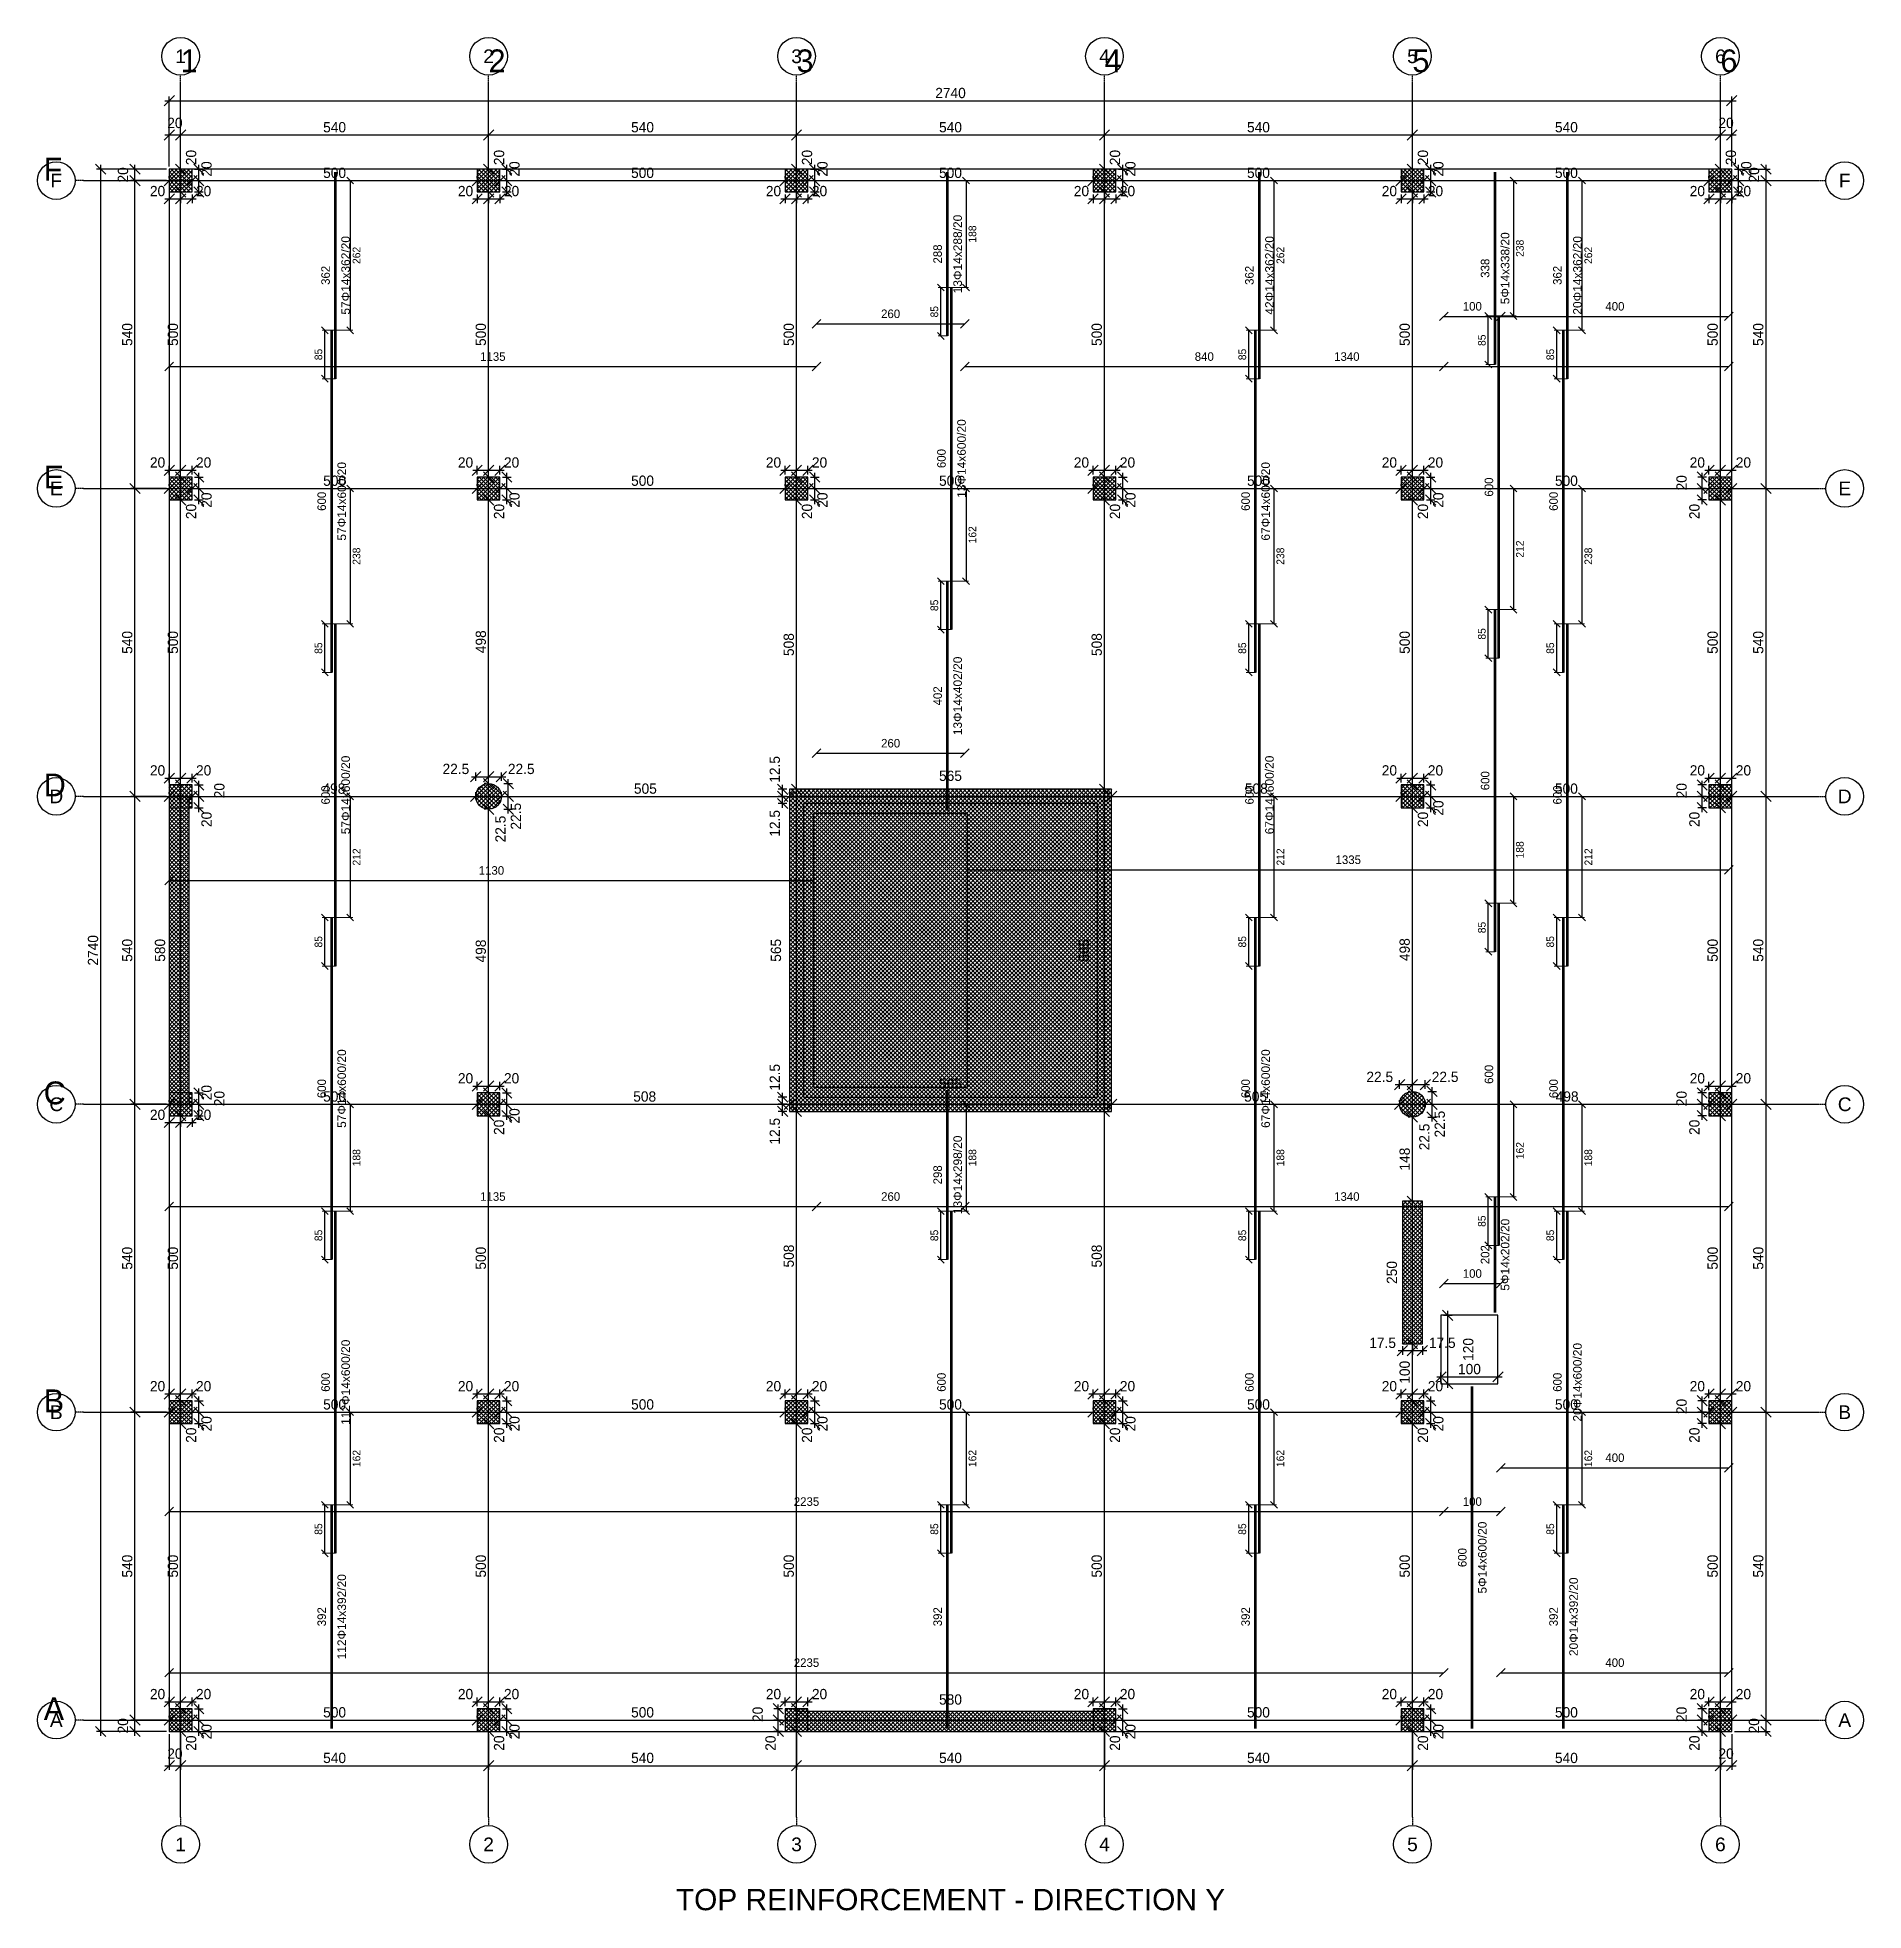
# Model space of a CAD drawing. Header units: centimetres. Extents: x -231 to 7431, y -4464 to 7215.
# Drawn here: x 4229 to 7431, y -4464 to -1179 of the extents above; entities that cross this region are included whole.
import ezdxf
from ezdxf.enums import TextEntityAlignment as Align

# ---------------------------------------------------------------- set-up
doc = ezdxf.new("R2010")
doc.units = ezdxf.units.CM
doc.linetypes.add('DASHDOT', pattern=[3.556, 2.54, -0.508, 0, -0.508])
for name, color, linetype in [('AXIS', 8, 'Continuous'), ('COLUMN', 3, 'Continuous'), ('FW_AXIS', 7, 'Continuous'), ('FW_COLUMN_HATCH', 8, 'Continuous'), ('FW_DIM', 7, 'Continuous'), ('FW_WALL_HATCH', 8, 'Continuous'), ('OPENING', 1, 'Continuous'), ('REB_NOTES', 7, 'Continuous'), ('REB_TOP_MESH_Y', 5, 'Continuous'), ('REB_TOP_MESH_Y_AXDIM', 5, 'Continuous'), ('REB_TOP_MESH_Y_LAP', 5, 'Continuous'), ('REB_TOP_MESH_Y_RANGE', 5, 'Continuous'), ('REB_TOP_MESH_Y_TEXT', 5, 'Continuous'), ('SLAB', 7, 'Continuous'), ('WALL', 4, 'Continuous')]:
    doc.layers.add(name, color=color, linetype=linetype)
doc.styles.add('REBAR_TXT', font='arial.ttf')
doc.dimstyles.new('FW_DIM', dxfattribs={"dimtxt": 18, "dimasz": 9, "dimexe": 7.5, "dimexo": 4.5, "dimgap": 4.5, "dimtad": 1, "dimdec": 0, "dimtxsty": 'Standard', "dimtsz": 9, "dimcen": 2.5, "dimdle": 7.5, "dimclrd": 256, "dimclre": 256, "dimclrt": 7, "dimazin": 3, "dimtfac": 1, "dimtmove": 2, "dimatfit": 3})
doc.dimstyles.new('REBAR LAP', dxfattribs={"dimtxt": 13.5, "dimasz": 2.5, "dimexe": 4.5, "dimexo": 0, "dimgap": 4.5, "dimtad": 1, "dimdec": 0, "dimtxsty": 'Standard', "dimtsz": 6, "dimcen": 2.5, "dimclrd": 6, "dimclre": 6, "dimclrt": 7, "dimazin": 3, "dimtfac": 1, "dimtmove": 2, "dimatfit": 3, "dimlwd": 25, "dimlwe": 18})
doc.dimstyles.new('REBAR M-200', dxfattribs={"dimtxt": 15, "dimasz": 15, "dimexe": 25, "dimexo": 12.5, "dimgap": 10, "dimtad": 1, "dimdec": 0, "dimtxsty": 'Standard', "dimblk": 'NONE', "dimcen": 50, "dimse1": 1, "dimse2": 1, "dimclrd": 6, "dimclre": 6, "dimclrt": 7, "dimazin": 3, "dimtfac": 1, "dimtmove": 2, "dimatfit": 3, "dimldrblk": 'NONE', "dimlwd": 53})
doc.dimstyles.new('REBAR RANGE', dxfattribs={"dimtxt": 15, "dimasz": 2.5, "dimexe": 0, "dimexo": 0, "dimgap": 10, "dimtad": 1, "dimdec": 0, "dimtxsty": 'Standard', "dimtsz": 7.5, "dimcen": 2.5, "dimse1": 1, "dimse2": 1, "dimclrd": 6, "dimclre": 6, "dimclrt": 7, "dimazin": 3, "dimtfac": 1, "dimtmove": 2, "dimatfit": 3, "dimlwd": 25})

msp = doc.modelspace()

# ---------------------------------------------------------------- texts
at = {"layer": 'AXIS'}
for s, p in [('1', (4480, -1240)), ('2', (5020, -1240)), ('3', (5560, -1240)), ('4', (6100, -1240)), ('5', (6640, -1240)), ('6', (7180, -1240)), ('F', (4240, -1430)), ('E', (4240, -1970)), ('D', (4240, -2510)), ('C', (4240, -3050)), ('B', (4240, -3590)), ('A', (4240, -4130))]:
    msp.add_text(s, height=40, dxfattribs=at).set_placement(p)
at = {"layer": 'FW_AXIS', "color": 7, "style": 'REBAR_TXT'}
for s, p in [('1', (4480, -1212)), ('2', (5020, -1212)), ('3', (5560, -1212)), ('4', (6100, -1212)), ('5', (6640, -1212)), ('6', (7180, -1212)), ('F', (4262, -1430)), ('F', (7398, -1430)), ('E', (4262, -1970)), ('E', (7398, -1970)), ('D', (4262, -2510)), ('D', (7398, -2510)), ('C', (4262, -3050)), ('C', (7398, -3050)), ('B', (4262, -3590)), ('B', (7398, -3590)), ('A', (4262, -4130)), ('A', (7398, -4130)), ('1', (4480, -4348)), ('2', (5020, -4348)), ('3', (5560, -4348)), ('4', (6100, -4348)), ('5', (6640, -4348)), ('6', (7180, -4348))]:
    msp.add_text(s, height=24, dxfattribs=at).set_placement(p, align=Align.MIDDLE_CENTER)
at = {"layer": 'REB_NOTES', "color": 7, "style": 'REBAR_TXT'}
msp.add_text('TOP REINFORCEMENT - DIRECTION Y', height=37.5, dxfattribs=at).set_placement((5830, -4426), align=Align.TOP_CENTER)
at = {"layer": 'REB_TOP_MESH_Y_TEXT', "color": 7, "style": 'REBAR_TXT'}
for s, p in [('13Φ14x288/20', (5835, -1558.8)), ('57Φ14x362/20', (4761.8, -1596.2)), ('42Φ14x362/20', (6381.8, -1596.2)), ('5Φ14x338/20', (6795, -1583.8)), ('20Φ14x362/20', (6921.8, -1596.2)), ('13Φ14x600/20', (5841.8, -1917.5)), ('57Φ14x600/20', (4755, -1992.5)), ('67Φ14x600/20', (6375, -1992.5)), ('13Φ14x402/20', (5835, -2333.8)), ('57Φ14x600/20', (4761.8, -2507.5)), ('67Φ14x600/20', (6381.8, -2507.5)), ('57Φ14x600/20', (4755, -3022.5)), ('67Φ14x600/20', (6375, -3022.5)), ('13Φ14x298/20', (5835, -3173.8)), ('5Φ14x202/20', (6795, -3313.8)), ('112Φ14x600/20', (4761.8, -3537.5)), ('20Φ14x600/20', (6921.8, -3537.5)), ('5Φ14x600/20', (6755, -3845)), ('112Φ14x392/20', (4755, -3948.8)), ('20Φ14x392/20', (6915, -3948.8))]:
    msp.add_text(s, height=15, rotation=90, dxfattribs=at).set_placement(p, align=Align.TOP_CENTER)

# ---------------------------------------------------------------- blocks, each defined once
blk = doc.blocks.new('*D1463')
at = {"color": 6, "lineweight": 53}
blk.add_line((4745, -4145), (4745, -3752.5), dxfattribs=at)
at = {"layer": 'Defpoints'}
for p in [(4745, -3752.5), (4745, -4145), (4745, -4145)]:
    blk.add_point(p, dxfattribs=at)
at = {"layer": 'REB_TOP_MESH_Y', "color": 7, "insert": (4727.5, -3948.75), "char_height": 15, "attachment_point": 5, "rotation": 90}
blk.add_mtext('392', dxfattribs=at)
blk = doc.blocks.new('_NONE')
blk = doc.blocks.new('*D1464')
at = {"color": 6, "lineweight": 53}
blk.add_line((4751.75, -3837.5), (4751.75, -3237.5), dxfattribs=at)
at = {"layer": 'Defpoints'}
for p in [(4751.75, -3237.5), (4751.75, -3837.5), (4751.75, -3837.5)]:
    blk.add_point(p, dxfattribs=at)
at = {"layer": 'REB_TOP_MESH_Y', "color": 7, "insert": (4734.25, -3537.5), "char_height": 15, "attachment_point": 5, "rotation": 90}
blk.add_mtext('600', dxfattribs=at)
blk = doc.blocks.new('*D1465')
at = {"color": 6, "lineweight": 53}
blk.add_line((4745, -3322.5), (4745, -2722.5), dxfattribs=at)
at = {"layer": 'Defpoints'}
for p in [(4745, -2722.5), (4745, -3322.5), (4745, -3322.5)]:
    blk.add_point(p, dxfattribs=at)
at = {"layer": 'REB_TOP_MESH_Y', "color": 7, "insert": (4727.5, -3022.5), "char_height": 15, "attachment_point": 5, "rotation": 90}
blk.add_mtext('600', dxfattribs=at)
blk = doc.blocks.new('*D1466')
at = {"color": 6, "lineweight": 53}
blk.add_line((4751.75, -2807.5), (4751.75, -2207.5), dxfattribs=at)
at = {"layer": 'Defpoints'}
for p in [(4751.75, -2207.5), (4751.75, -2807.5), (4751.75, -2807.5)]:
    blk.add_point(p, dxfattribs=at)
at = {"layer": 'REB_TOP_MESH_Y', "color": 7, "insert": (4734.25, -2507.5), "char_height": 15, "attachment_point": 5, "rotation": 90}
blk.add_mtext('600', dxfattribs=at)
blk = doc.blocks.new('*D1467')
at = {"color": 6, "lineweight": 53}
blk.add_line((4745, -2292.5), (4745, -1692.5), dxfattribs=at)
at = {"layer": 'Defpoints'}
for p in [(4745, -1692.5), (4745, -2292.5), (4745, -2292.5)]:
    blk.add_point(p, dxfattribs=at)
at = {"layer": 'REB_TOP_MESH_Y', "color": 7, "insert": (4727.5, -1992.5), "char_height": 15, "attachment_point": 5, "rotation": 90}
blk.add_mtext('600', dxfattribs=at)
blk = doc.blocks.new('*D1468')
at = {"color": 6, "lineweight": 53}
blk.add_line((4751.75, -1777.5), (4751.75, -1415), dxfattribs=at)
at = {"layer": 'Defpoints'}
for p in [(4751.75, -1415), (4751.75, -1777.5), (4751.75, -1777.5)]:
    blk.add_point(p, dxfattribs=at)
at = {"layer": 'REB_TOP_MESH_Y', "color": 7, "insert": (4734.25, -1596.25), "char_height": 15, "attachment_point": 5, "rotation": 90}
blk.add_mtext('362', dxfattribs=at)
blk = doc.blocks.new('_OBLIQUE')
at = {"color": 0, "linetype": 'BYBLOCK'}
blk.add_line((-0.5, -0.5), (0.5, 0.5), dxfattribs=at)
blk = doc.blocks.new('*D1469')
at = {"color": 6, "lineweight": 18}
for p, q in [((4745, -3752.5), (4728.5, -3752.5)), ((4751.75, -3837.5), (4728.5, -3837.5))]:
    blk.add_line(p, q, dxfattribs=at)
at = {"color": 6, "lineweight": 25}
blk.add_line((4733, -3837.5), (4733, -3752.5), dxfattribs=at)
at = {"layer": 'Defpoints'}
for p in [(4745, -3752.5), (4733, -3837.5), (4751.75, -3837.5)]:
    blk.add_point(p, dxfattribs=at)
at = {"layer": 'REB_TOP_MESH_Y_LAP', "color": 6, "xscale": 12, "yscale": 12, "rotation": 90}
for p in [(4733, -3752.5), (4733, -3837.5)]:
    blk.add_blockref('_OBLIQUE', p, dxfattribs=at)
at = {"layer": 'REB_TOP_MESH_Y_LAP', "color": 7, "insert": (4721.75, -3795), "char_height": 13.5, "attachment_point": 5, "rotation": 90}
blk.add_mtext('85', dxfattribs=at)
blk = doc.blocks.new('*D1470')
at = {"color": 6, "lineweight": 18}
for p, q in [((4745, -3590), (4781.75, -3590)), ((4745, -3752.5), (4781.75, -3752.5))]:
    blk.add_line(p, q, dxfattribs=at)
at = {"color": 6, "lineweight": 25}
blk.add_line((4777.25, -3590), (4777.25, -3752.5), dxfattribs=at)
at = {"layer": 'Defpoints'}
for p in [(4745, -3590), (4777.25, -3590), (4745, -3752.5)]:
    blk.add_point(p, dxfattribs=at)
at = {"layer": 'REB_TOP_MESH_Y_AXDIM', "color": 6, "xscale": 12, "yscale": 12, "rotation": 90}
for p in [(4777.25, -3590), (4777.25, -3752.5)]:
    blk.add_blockref('_OBLIQUE', p, dxfattribs=at)
at = {"layer": 'REB_TOP_MESH_Y_AXDIM', "color": 7, "insert": (4788.5, -3671.25), "char_height": 13.5, "attachment_point": 5, "rotation": 90}
blk.add_mtext('162', dxfattribs=at)
blk = doc.blocks.new('*D1471')
at = {"color": 6, "lineweight": 18}
for p, q in [((4751.75, -3237.5), (4728.5, -3237.5)), ((4745, -3322.5), (4728.5, -3322.5))]:
    blk.add_line(p, q, dxfattribs=at)
at = {"color": 6, "lineweight": 25}
blk.add_line((4733, -3322.5), (4733, -3237.5), dxfattribs=at)
at = {"layer": 'Defpoints'}
for p in [(4751.75, -3237.5), (4733, -3322.5), (4745, -3322.5)]:
    blk.add_point(p, dxfattribs=at)
at = {"layer": 'REB_TOP_MESH_Y_LAP', "color": 6, "xscale": 12, "yscale": 12, "rotation": 90}
for p in [(4733, -3237.5), (4733, -3322.5)]:
    blk.add_blockref('_OBLIQUE', p, dxfattribs=at)
at = {"layer": 'REB_TOP_MESH_Y_LAP', "color": 7, "insert": (4721.75, -3280), "char_height": 13.5, "attachment_point": 5, "rotation": 90}
blk.add_mtext('85', dxfattribs=at)
blk = doc.blocks.new('*D1472')
at = {"color": 6, "lineweight": 18}
for p, q in [((4751.75, -3050), (4781.75, -3050)), ((4751.75, -3237.5), (4781.75, -3237.5))]:
    blk.add_line(p, q, dxfattribs=at)
at = {"color": 6, "lineweight": 25}
blk.add_line((4777.25, -3050), (4777.25, -3237.5), dxfattribs=at)
at = {"layer": 'Defpoints'}
for p in [(4751.75, -3050), (4777.25, -3050), (4751.75, -3237.5)]:
    blk.add_point(p, dxfattribs=at)
at = {"layer": 'REB_TOP_MESH_Y_AXDIM', "color": 6, "xscale": 12, "yscale": 12, "rotation": 90}
for p in [(4777.25, -3050), (4777.25, -3237.5)]:
    blk.add_blockref('_OBLIQUE', p, dxfattribs=at)
at = {"layer": 'REB_TOP_MESH_Y_AXDIM', "color": 7, "insert": (4788.5, -3143.75), "char_height": 13.5, "attachment_point": 5, "rotation": 90}
blk.add_mtext('188', dxfattribs=at)
blk = doc.blocks.new('*D1473')
at = {"color": 6, "lineweight": 18}
for p, q in [((4745, -2722.5), (4728.5, -2722.5)), ((4751.75, -2807.5), (4728.5, -2807.5))]:
    blk.add_line(p, q, dxfattribs=at)
at = {"color": 6, "lineweight": 25}
blk.add_line((4733, -2807.5), (4733, -2722.5), dxfattribs=at)
at = {"layer": 'Defpoints'}
for p in [(4745, -2722.5), (4733, -2807.5), (4751.75, -2807.5)]:
    blk.add_point(p, dxfattribs=at)
at = {"layer": 'REB_TOP_MESH_Y_LAP', "color": 6, "xscale": 12, "yscale": 12, "rotation": 90}
for p in [(4733, -2722.5), (4733, -2807.5)]:
    blk.add_blockref('_OBLIQUE', p, dxfattribs=at)
at = {"layer": 'REB_TOP_MESH_Y_LAP', "color": 7, "insert": (4721.75, -2765), "char_height": 13.5, "attachment_point": 5, "rotation": 90}
blk.add_mtext('85', dxfattribs=at)
blk = doc.blocks.new('*D1474')
at = {"color": 6, "lineweight": 18}
for p, q in [((4745, -2510), (4781.75, -2510)), ((4745, -2722.5), (4781.75, -2722.5))]:
    blk.add_line(p, q, dxfattribs=at)
at = {"color": 6, "lineweight": 25}
blk.add_line((4777.25, -2510), (4777.25, -2722.5), dxfattribs=at)
at = {"layer": 'Defpoints'}
for p in [(4745, -2510), (4777.25, -2510), (4745, -2722.5)]:
    blk.add_point(p, dxfattribs=at)
at = {"layer": 'REB_TOP_MESH_Y_AXDIM', "color": 6, "xscale": 12, "yscale": 12, "rotation": 90}
for p in [(4777.25, -2510), (4777.25, -2722.5)]:
    blk.add_blockref('_OBLIQUE', p, dxfattribs=at)
at = {"layer": 'REB_TOP_MESH_Y_AXDIM', "color": 7, "insert": (4788.5, -2616.25), "char_height": 13.5, "attachment_point": 5, "rotation": 90}
blk.add_mtext('212', dxfattribs=at)
blk = doc.blocks.new('*D1475')
at = {"color": 6, "lineweight": 18}
for p, q in [((4751.75, -2207.5), (4728.5, -2207.5)), ((4745, -2292.5), (4728.5, -2292.5))]:
    blk.add_line(p, q, dxfattribs=at)
at = {"color": 6, "lineweight": 25}
blk.add_line((4733, -2292.5), (4733, -2207.5), dxfattribs=at)
at = {"layer": 'Defpoints'}
for p in [(4751.75, -2207.5), (4733, -2292.5), (4745, -2292.5)]:
    blk.add_point(p, dxfattribs=at)
at = {"layer": 'REB_TOP_MESH_Y_LAP', "color": 6, "xscale": 12, "yscale": 12, "rotation": 90}
for p in [(4733, -2207.5), (4733, -2292.5)]:
    blk.add_blockref('_OBLIQUE', p, dxfattribs=at)
at = {"layer": 'REB_TOP_MESH_Y_LAP', "color": 7, "insert": (4721.75, -2250), "char_height": 13.5, "attachment_point": 5, "rotation": 90}
blk.add_mtext('85', dxfattribs=at)
blk = doc.blocks.new('*D1476')
at = {"color": 6, "lineweight": 18}
for p, q in [((4751.75, -1970), (4781.75, -1970)), ((4751.75, -2207.5), (4781.75, -2207.5))]:
    blk.add_line(p, q, dxfattribs=at)
at = {"color": 6, "lineweight": 25}
blk.add_line((4777.25, -1970), (4777.25, -2207.5), dxfattribs=at)
at = {"layer": 'Defpoints'}
for p in [(4751.75, -1970), (4777.25, -1970), (4751.75, -2207.5)]:
    blk.add_point(p, dxfattribs=at)
at = {"layer": 'REB_TOP_MESH_Y_AXDIM', "color": 6, "xscale": 12, "yscale": 12, "rotation": 90}
for p in [(4777.25, -1970), (4777.25, -2207.5)]:
    blk.add_blockref('_OBLIQUE', p, dxfattribs=at)
at = {"layer": 'REB_TOP_MESH_Y_AXDIM', "color": 7, "insert": (4788.5, -2088.75), "char_height": 13.5, "attachment_point": 5, "rotation": 90}
blk.add_mtext('238', dxfattribs=at)
blk = doc.blocks.new('*D1477')
at = {"color": 6, "lineweight": 18}
for p, q in [((4745, -1692.5), (4728.5, -1692.5)), ((4751.75, -1777.5), (4728.5, -1777.5))]:
    blk.add_line(p, q, dxfattribs=at)
at = {"color": 6, "lineweight": 25}
blk.add_line((4733, -1777.5), (4733, -1692.5), dxfattribs=at)
at = {"layer": 'Defpoints'}
for p in [(4745, -1692.5), (4733, -1777.5), (4751.75, -1777.5)]:
    blk.add_point(p, dxfattribs=at)
at = {"layer": 'REB_TOP_MESH_Y_LAP', "color": 6, "xscale": 12, "yscale": 12, "rotation": 90}
for p in [(4733, -1692.5), (4733, -1777.5)]:
    blk.add_blockref('_OBLIQUE', p, dxfattribs=at)
at = {"layer": 'REB_TOP_MESH_Y_LAP', "color": 7, "insert": (4721.75, -1735), "char_height": 13.5, "attachment_point": 5, "rotation": 90}
blk.add_mtext('85', dxfattribs=at)
blk = doc.blocks.new('*D1478')
at = {"color": 6, "lineweight": 18}
for p, q in [((4745, -1430), (4781.75, -1430)), ((4745, -1692.5), (4781.75, -1692.5))]:
    blk.add_line(p, q, dxfattribs=at)
at = {"color": 6, "lineweight": 25}
blk.add_line((4777.25, -1430), (4777.25, -1692.5), dxfattribs=at)
at = {"layer": 'Defpoints'}
for p in [(4745, -1430), (4777.25, -1430), (4745, -1692.5)]:
    blk.add_point(p, dxfattribs=at)
at = {"layer": 'REB_TOP_MESH_Y_AXDIM', "color": 6, "xscale": 12, "yscale": 12, "rotation": 90}
for p in [(4777.25, -1430), (4777.25, -1692.5)]:
    blk.add_blockref('_OBLIQUE', p, dxfattribs=at)
at = {"layer": 'REB_TOP_MESH_Y_AXDIM', "color": 7, "insert": (4788.5, -1561.25), "char_height": 13.5, "attachment_point": 5, "rotation": 90}
blk.add_mtext('262', dxfattribs=at)
blk = doc.blocks.new('*D1479')
at = {"color": 6, "lineweight": 53}
blk.add_line((6365, -4145), (6365, -3752.5), dxfattribs=at)
at = {"layer": 'Defpoints'}
for p in [(6365, -3752.5), (6365, -4145), (6365, -4145)]:
    blk.add_point(p, dxfattribs=at)
at = {"layer": 'REB_TOP_MESH_Y', "color": 7, "insert": (6347.5, -3948.75), "char_height": 15, "attachment_point": 5, "rotation": 90}
blk.add_mtext('392', dxfattribs=at)
blk = doc.blocks.new('*D1480')
at = {"color": 6, "lineweight": 53}
blk.add_line((6371.75, -3837.5), (6371.75, -3237.5), dxfattribs=at)
at = {"layer": 'Defpoints'}
for p in [(6371.75, -3237.5), (6371.75, -3837.5), (6371.75, -3837.5)]:
    blk.add_point(p, dxfattribs=at)
at = {"layer": 'REB_TOP_MESH_Y', "color": 7, "insert": (6354.25, -3537.5), "char_height": 15, "attachment_point": 5, "rotation": 90}
blk.add_mtext('600', dxfattribs=at)
blk = doc.blocks.new('*D1481')
at = {"color": 6, "lineweight": 53}
blk.add_line((6365, -3322.5), (6365, -2722.5), dxfattribs=at)
at = {"layer": 'Defpoints'}
for p in [(6365, -2722.5), (6365, -3322.5), (6365, -3322.5)]:
    blk.add_point(p, dxfattribs=at)
at = {"layer": 'REB_TOP_MESH_Y', "color": 7, "insert": (6347.5, -3022.5), "char_height": 15, "attachment_point": 5, "rotation": 90}
blk.add_mtext('600', dxfattribs=at)
blk = doc.blocks.new('*D1482')
at = {"color": 6, "lineweight": 53}
blk.add_line((6371.75, -2807.5), (6371.75, -2207.5), dxfattribs=at)
at = {"layer": 'Defpoints'}
for p in [(6371.75, -2207.5), (6371.75, -2807.5), (6371.75, -2807.5)]:
    blk.add_point(p, dxfattribs=at)
at = {"layer": 'REB_TOP_MESH_Y', "color": 7, "insert": (6354.25, -2507.5), "char_height": 15, "attachment_point": 5, "rotation": 90}
blk.add_mtext('600', dxfattribs=at)
blk = doc.blocks.new('*D1483')
at = {"color": 6, "lineweight": 53}
blk.add_line((6365, -2292.5), (6365, -1692.5), dxfattribs=at)
at = {"layer": 'Defpoints'}
for p in [(6365, -1692.5), (6365, -2292.5), (6365, -2292.5)]:
    blk.add_point(p, dxfattribs=at)
at = {"layer": 'REB_TOP_MESH_Y', "color": 7, "insert": (6347.5, -1992.5), "char_height": 15, "attachment_point": 5, "rotation": 90}
blk.add_mtext('600', dxfattribs=at)
blk = doc.blocks.new('*D1484')
at = {"color": 6, "lineweight": 53}
blk.add_line((6371.75, -1777.5), (6371.75, -1415), dxfattribs=at)
at = {"layer": 'Defpoints'}
for p in [(6371.75, -1415), (6371.75, -1777.5), (6371.75, -1777.5)]:
    blk.add_point(p, dxfattribs=at)
at = {"layer": 'REB_TOP_MESH_Y', "color": 7, "insert": (6354.25, -1596.25), "char_height": 15, "attachment_point": 5, "rotation": 90}
blk.add_mtext('362', dxfattribs=at)
blk = doc.blocks.new('*D1485')
at = {"color": 6, "lineweight": 18}
for p, q in [((6365, -3752.5), (6348.5, -3752.5)), ((6371.75, -3837.5), (6348.5, -3837.5))]:
    blk.add_line(p, q, dxfattribs=at)
at = {"color": 6, "lineweight": 25}
blk.add_line((6353, -3837.5), (6353, -3752.5), dxfattribs=at)
at = {"layer": 'Defpoints'}
for p in [(6365, -3752.5), (6353, -3837.5), (6371.75, -3837.5)]:
    blk.add_point(p, dxfattribs=at)
at = {"layer": 'REB_TOP_MESH_Y_LAP', "color": 6, "xscale": 12, "yscale": 12, "rotation": 90}
for p in [(6353, -3752.5), (6353, -3837.5)]:
    blk.add_blockref('_OBLIQUE', p, dxfattribs=at)
at = {"layer": 'REB_TOP_MESH_Y_LAP', "color": 7, "insert": (6341.75, -3795), "char_height": 13.5, "attachment_point": 5, "rotation": 90}
blk.add_mtext('85', dxfattribs=at)
blk = doc.blocks.new('*D1486')
at = {"color": 6, "lineweight": 18}
for p, q in [((6365, -3590), (6401.75, -3590)), ((6365, -3752.5), (6401.75, -3752.5))]:
    blk.add_line(p, q, dxfattribs=at)
at = {"color": 6, "lineweight": 25}
blk.add_line((6397.25, -3590), (6397.25, -3752.5), dxfattribs=at)
at = {"layer": 'Defpoints'}
for p in [(6365, -3590), (6397.25, -3590), (6365, -3752.5)]:
    blk.add_point(p, dxfattribs=at)
at = {"layer": 'REB_TOP_MESH_Y_AXDIM', "color": 6, "xscale": 12, "yscale": 12, "rotation": 90}
for p in [(6397.25, -3590), (6397.25, -3752.5)]:
    blk.add_blockref('_OBLIQUE', p, dxfattribs=at)
at = {"layer": 'REB_TOP_MESH_Y_AXDIM', "color": 7, "insert": (6408.5, -3671.25), "char_height": 13.5, "attachment_point": 5, "rotation": 90}
blk.add_mtext('162', dxfattribs=at)
blk = doc.blocks.new('*D1487')
at = {"color": 6, "lineweight": 18}
for p, q in [((6371.75, -3237.5), (6348.5, -3237.5)), ((6365, -3322.5), (6348.5, -3322.5))]:
    blk.add_line(p, q, dxfattribs=at)
at = {"color": 6, "lineweight": 25}
blk.add_line((6353, -3322.5), (6353, -3237.5), dxfattribs=at)
at = {"layer": 'Defpoints'}
for p in [(6371.75, -3237.5), (6353, -3322.5), (6365, -3322.5)]:
    blk.add_point(p, dxfattribs=at)
at = {"layer": 'REB_TOP_MESH_Y_LAP', "color": 6, "xscale": 12, "yscale": 12, "rotation": 90}
for p in [(6353, -3237.5), (6353, -3322.5)]:
    blk.add_blockref('_OBLIQUE', p, dxfattribs=at)
at = {"layer": 'REB_TOP_MESH_Y_LAP', "color": 7, "insert": (6341.75, -3280), "char_height": 13.5, "attachment_point": 5, "rotation": 90}
blk.add_mtext('85', dxfattribs=at)
blk = doc.blocks.new('*D1488')
at = {"color": 6, "lineweight": 18}
for p, q in [((6371.75, -3050), (6401.75, -3050)), ((6371.75, -3237.5), (6401.75, -3237.5))]:
    blk.add_line(p, q, dxfattribs=at)
at = {"color": 6, "lineweight": 25}
blk.add_line((6397.25, -3050), (6397.25, -3237.5), dxfattribs=at)
at = {"layer": 'Defpoints'}
for p in [(6371.75, -3050), (6397.25, -3050), (6371.75, -3237.5)]:
    blk.add_point(p, dxfattribs=at)
at = {"layer": 'REB_TOP_MESH_Y_AXDIM', "color": 6, "xscale": 12, "yscale": 12, "rotation": 90}
for p in [(6397.25, -3050), (6397.25, -3237.5)]:
    blk.add_blockref('_OBLIQUE', p, dxfattribs=at)
at = {"layer": 'REB_TOP_MESH_Y_AXDIM', "color": 7, "insert": (6408.5, -3143.75), "char_height": 13.5, "attachment_point": 5, "rotation": 90}
blk.add_mtext('188', dxfattribs=at)
blk = doc.blocks.new('*D1489')
at = {"color": 6, "lineweight": 18}
for p, q in [((6365, -2722.5), (6348.5, -2722.5)), ((6371.75, -2807.5), (6348.5, -2807.5))]:
    blk.add_line(p, q, dxfattribs=at)
at = {"color": 6, "lineweight": 25}
blk.add_line((6353, -2807.5), (6353, -2722.5), dxfattribs=at)
at = {"layer": 'Defpoints'}
for p in [(6365, -2722.5), (6353, -2807.5), (6371.75, -2807.5)]:
    blk.add_point(p, dxfattribs=at)
at = {"layer": 'REB_TOP_MESH_Y_LAP', "color": 6, "xscale": 12, "yscale": 12, "rotation": 90}
for p in [(6353, -2722.5), (6353, -2807.5)]:
    blk.add_blockref('_OBLIQUE', p, dxfattribs=at)
at = {"layer": 'REB_TOP_MESH_Y_LAP', "color": 7, "insert": (6341.75, -2765), "char_height": 13.5, "attachment_point": 5, "rotation": 90}
blk.add_mtext('85', dxfattribs=at)
blk = doc.blocks.new('*D1490')
at = {"color": 6, "lineweight": 18}
for p, q in [((6365, -2510), (6401.75, -2510)), ((6365, -2722.5), (6401.75, -2722.5))]:
    blk.add_line(p, q, dxfattribs=at)
at = {"color": 6, "lineweight": 25}
blk.add_line((6397.25, -2510), (6397.25, -2722.5), dxfattribs=at)
at = {"layer": 'Defpoints'}
for p in [(6365, -2510), (6397.25, -2510), (6365, -2722.5)]:
    blk.add_point(p, dxfattribs=at)
at = {"layer": 'REB_TOP_MESH_Y_AXDIM', "color": 6, "xscale": 12, "yscale": 12, "rotation": 90}
for p in [(6397.25, -2510), (6397.25, -2722.5)]:
    blk.add_blockref('_OBLIQUE', p, dxfattribs=at)
at = {"layer": 'REB_TOP_MESH_Y_AXDIM', "color": 7, "insert": (6408.5, -2616.25), "char_height": 13.5, "attachment_point": 5, "rotation": 90}
blk.add_mtext('212', dxfattribs=at)
blk = doc.blocks.new('*D1491')
at = {"color": 6, "lineweight": 18}
for p, q in [((6371.75, -2207.5), (6348.5, -2207.5)), ((6365, -2292.5), (6348.5, -2292.5))]:
    blk.add_line(p, q, dxfattribs=at)
at = {"color": 6, "lineweight": 25}
blk.add_line((6353, -2292.5), (6353, -2207.5), dxfattribs=at)
at = {"layer": 'Defpoints'}
for p in [(6371.75, -2207.5), (6353, -2292.5), (6365, -2292.5)]:
    blk.add_point(p, dxfattribs=at)
at = {"layer": 'REB_TOP_MESH_Y_LAP', "color": 6, "xscale": 12, "yscale": 12, "rotation": 90}
for p in [(6353, -2207.5), (6353, -2292.5)]:
    blk.add_blockref('_OBLIQUE', p, dxfattribs=at)
at = {"layer": 'REB_TOP_MESH_Y_LAP', "color": 7, "insert": (6341.75, -2250), "char_height": 13.5, "attachment_point": 5, "rotation": 90}
blk.add_mtext('85', dxfattribs=at)
blk = doc.blocks.new('*D1492')
at = {"color": 6, "lineweight": 18}
for p, q in [((6371.75, -1970), (6401.75, -1970)), ((6371.75, -2207.5), (6401.75, -2207.5))]:
    blk.add_line(p, q, dxfattribs=at)
at = {"color": 6, "lineweight": 25}
blk.add_line((6397.25, -1970), (6397.25, -2207.5), dxfattribs=at)
at = {"layer": 'Defpoints'}
for p in [(6371.75, -1970), (6397.25, -1970), (6371.75, -2207.5)]:
    blk.add_point(p, dxfattribs=at)
at = {"layer": 'REB_TOP_MESH_Y_AXDIM', "color": 6, "xscale": 12, "yscale": 12, "rotation": 90}
for p in [(6397.25, -1970), (6397.25, -2207.5)]:
    blk.add_blockref('_OBLIQUE', p, dxfattribs=at)
at = {"layer": 'REB_TOP_MESH_Y_AXDIM', "color": 7, "insert": (6408.5, -2088.75), "char_height": 13.5, "attachment_point": 5, "rotation": 90}
blk.add_mtext('238', dxfattribs=at)
blk = doc.blocks.new('*D1493')
at = {"color": 6, "lineweight": 18}
for p, q in [((6365, -1692.5), (6348.5, -1692.5)), ((6371.75, -1777.5), (6348.5, -1777.5))]:
    blk.add_line(p, q, dxfattribs=at)
at = {"color": 6, "lineweight": 25}
blk.add_line((6353, -1777.5), (6353, -1692.5), dxfattribs=at)
at = {"layer": 'Defpoints'}
for p in [(6365, -1692.5), (6353, -1777.5), (6371.75, -1777.5)]:
    blk.add_point(p, dxfattribs=at)
at = {"layer": 'REB_TOP_MESH_Y_LAP', "color": 6, "xscale": 12, "yscale": 12, "rotation": 90}
for p in [(6353, -1692.5), (6353, -1777.5)]:
    blk.add_blockref('_OBLIQUE', p, dxfattribs=at)
at = {"layer": 'REB_TOP_MESH_Y_LAP', "color": 7, "insert": (6341.75, -1735), "char_height": 13.5, "attachment_point": 5, "rotation": 90}
blk.add_mtext('85', dxfattribs=at)
blk = doc.blocks.new('*D1494')
at = {"color": 6, "lineweight": 18}
for p, q in [((6365, -1430), (6401.75, -1430)), ((6365, -1692.5), (6401.75, -1692.5))]:
    blk.add_line(p, q, dxfattribs=at)
at = {"color": 6, "lineweight": 25}
blk.add_line((6397.25, -1430), (6397.25, -1692.5), dxfattribs=at)
at = {"layer": 'Defpoints'}
for p in [(6365, -1430), (6397.25, -1430), (6365, -1692.5)]:
    blk.add_point(p, dxfattribs=at)
at = {"layer": 'REB_TOP_MESH_Y_AXDIM', "color": 6, "xscale": 12, "yscale": 12, "rotation": 90}
for p in [(6397.25, -1430), (6397.25, -1692.5)]:
    blk.add_blockref('_OBLIQUE', p, dxfattribs=at)
at = {"layer": 'REB_TOP_MESH_Y_AXDIM', "color": 7, "insert": (6408.5, -1561.25), "char_height": 13.5, "attachment_point": 5, "rotation": 90}
blk.add_mtext('262', dxfattribs=at)
blk = doc.blocks.new('*D1495')
at = {"color": 6, "lineweight": 53}
blk.add_line((6905, -4145), (6905, -3752.5), dxfattribs=at)
at = {"layer": 'Defpoints'}
for p in [(6905, -3752.5), (6905, -4145), (6905, -4145)]:
    blk.add_point(p, dxfattribs=at)
at = {"layer": 'REB_TOP_MESH_Y', "color": 7, "insert": (6887.5, -3948.75), "char_height": 15, "attachment_point": 5, "rotation": 90}
blk.add_mtext('392', dxfattribs=at)
blk = doc.blocks.new('*D1496')
at = {"color": 6, "lineweight": 53}
blk.add_line((6911.75, -3837.5), (6911.75, -3237.5), dxfattribs=at)
at = {"layer": 'Defpoints'}
for p in [(6911.75, -3237.5), (6911.75, -3837.5), (6911.75, -3837.5)]:
    blk.add_point(p, dxfattribs=at)
at = {"layer": 'REB_TOP_MESH_Y', "color": 7, "insert": (6894.25, -3537.5), "char_height": 15, "attachment_point": 5, "rotation": 90}
blk.add_mtext('600', dxfattribs=at)
blk = doc.blocks.new('*D1497')
at = {"color": 6, "lineweight": 53}
blk.add_line((6905, -3322.5), (6905, -2722.5), dxfattribs=at)
at = {"layer": 'Defpoints'}
for p in [(6905, -2722.5), (6905, -3322.5), (6905, -3322.5)]:
    blk.add_point(p, dxfattribs=at)
at = {"layer": 'REB_TOP_MESH_Y', "color": 7, "insert": (6887.5, -3022.5), "char_height": 15, "attachment_point": 5, "rotation": 90}
blk.add_mtext('600', dxfattribs=at)
blk = doc.blocks.new('*D1498')
at = {"color": 6, "lineweight": 53}
blk.add_line((6911.75, -2807.5), (6911.75, -2207.5), dxfattribs=at)
at = {"layer": 'Defpoints'}
for p in [(6911.75, -2207.5), (6911.75, -2807.5), (6911.75, -2807.5)]:
    blk.add_point(p, dxfattribs=at)
at = {"layer": 'REB_TOP_MESH_Y', "color": 7, "insert": (6894.25, -2507.5), "char_height": 15, "attachment_point": 5, "rotation": 90}
blk.add_mtext('600', dxfattribs=at)
blk = doc.blocks.new('*D1499')
at = {"color": 6, "lineweight": 53}
blk.add_line((6905, -2292.5), (6905, -1692.5), dxfattribs=at)
at = {"layer": 'Defpoints'}
for p in [(6905, -1692.5), (6905, -2292.5), (6905, -2292.5)]:
    blk.add_point(p, dxfattribs=at)
at = {"layer": 'REB_TOP_MESH_Y', "color": 7, "insert": (6887.5, -1992.5), "char_height": 15, "attachment_point": 5, "rotation": 90}
blk.add_mtext('600', dxfattribs=at)
blk = doc.blocks.new('*D1500')
at = {"color": 6, "lineweight": 53}
blk.add_line((6911.75, -1777.5), (6911.75, -1415), dxfattribs=at)
at = {"layer": 'Defpoints'}
for p in [(6911.75, -1415), (6911.75, -1777.5), (6911.75, -1777.5)]:
    blk.add_point(p, dxfattribs=at)
at = {"layer": 'REB_TOP_MESH_Y', "color": 7, "insert": (6894.25, -1596.25), "char_height": 15, "attachment_point": 5, "rotation": 90}
blk.add_mtext('362', dxfattribs=at)
blk = doc.blocks.new('*D1501')
at = {"color": 6, "lineweight": 18}
for p, q in [((6905, -3752.5), (6888.5, -3752.5)), ((6911.75, -3837.5), (6888.5, -3837.5))]:
    blk.add_line(p, q, dxfattribs=at)
at = {"color": 6, "lineweight": 25}
blk.add_line((6893, -3837.5), (6893, -3752.5), dxfattribs=at)
at = {"layer": 'Defpoints'}
for p in [(6905, -3752.5), (6893, -3837.5), (6911.75, -3837.5)]:
    blk.add_point(p, dxfattribs=at)
at = {"layer": 'REB_TOP_MESH_Y_LAP', "color": 6, "xscale": 12, "yscale": 12, "rotation": 90}
for p in [(6893, -3752.5), (6893, -3837.5)]:
    blk.add_blockref('_OBLIQUE', p, dxfattribs=at)
at = {"layer": 'REB_TOP_MESH_Y_LAP', "color": 7, "insert": (6881.75, -3795), "char_height": 13.5, "attachment_point": 5, "rotation": 90}
blk.add_mtext('85', dxfattribs=at)
blk = doc.blocks.new('*D1502')
at = {"color": 6, "lineweight": 18}
for p, q in [((6905, -3590), (6941.75, -3590)), ((6905, -3752.5), (6941.75, -3752.5))]:
    blk.add_line(p, q, dxfattribs=at)
at = {"color": 6, "lineweight": 25}
blk.add_line((6937.25, -3590), (6937.25, -3752.5), dxfattribs=at)
at = {"layer": 'Defpoints'}
for p in [(6905, -3590), (6937.25, -3590), (6905, -3752.5)]:
    blk.add_point(p, dxfattribs=at)
at = {"layer": 'REB_TOP_MESH_Y_AXDIM', "color": 6, "xscale": 12, "yscale": 12, "rotation": 90}
for p in [(6937.25, -3590), (6937.25, -3752.5)]:
    blk.add_blockref('_OBLIQUE', p, dxfattribs=at)
at = {"layer": 'REB_TOP_MESH_Y_AXDIM', "color": 7, "insert": (6948.5, -3671.25), "char_height": 13.5, "attachment_point": 5, "rotation": 90}
blk.add_mtext('162', dxfattribs=at)
blk = doc.blocks.new('*D1503')
at = {"color": 6, "lineweight": 18}
for p, q in [((6911.75, -3237.5), (6888.5, -3237.5)), ((6905, -3322.5), (6888.5, -3322.5))]:
    blk.add_line(p, q, dxfattribs=at)
at = {"color": 6, "lineweight": 25}
blk.add_line((6893, -3322.5), (6893, -3237.5), dxfattribs=at)
at = {"layer": 'Defpoints'}
for p in [(6911.75, -3237.5), (6893, -3322.5), (6905, -3322.5)]:
    blk.add_point(p, dxfattribs=at)
at = {"layer": 'REB_TOP_MESH_Y_LAP', "color": 6, "xscale": 12, "yscale": 12, "rotation": 90}
for p in [(6893, -3237.5), (6893, -3322.5)]:
    blk.add_blockref('_OBLIQUE', p, dxfattribs=at)
at = {"layer": 'REB_TOP_MESH_Y_LAP', "color": 7, "insert": (6881.75, -3280), "char_height": 13.5, "attachment_point": 5, "rotation": 90}
blk.add_mtext('85', dxfattribs=at)
blk = doc.blocks.new('*D1504')
at = {"color": 6, "lineweight": 18}
for p, q in [((6911.75, -3050), (6941.75, -3050)), ((6911.75, -3237.5), (6941.75, -3237.5))]:
    blk.add_line(p, q, dxfattribs=at)
at = {"color": 6, "lineweight": 25}
blk.add_line((6937.25, -3050), (6937.25, -3237.5), dxfattribs=at)
at = {"layer": 'Defpoints'}
for p in [(6911.75, -3050), (6937.25, -3050), (6911.75, -3237.5)]:
    blk.add_point(p, dxfattribs=at)
at = {"layer": 'REB_TOP_MESH_Y_AXDIM', "color": 6, "xscale": 12, "yscale": 12, "rotation": 90}
for p in [(6937.25, -3050), (6937.25, -3237.5)]:
    blk.add_blockref('_OBLIQUE', p, dxfattribs=at)
at = {"layer": 'REB_TOP_MESH_Y_AXDIM', "color": 7, "insert": (6948.5, -3143.75), "char_height": 13.5, "attachment_point": 5, "rotation": 90}
blk.add_mtext('188', dxfattribs=at)
blk = doc.blocks.new('*D1505')
at = {"color": 6, "lineweight": 18}
for p, q in [((6905, -2722.5), (6888.5, -2722.5)), ((6911.75, -2807.5), (6888.5, -2807.5))]:
    blk.add_line(p, q, dxfattribs=at)
at = {"color": 6, "lineweight": 25}
blk.add_line((6893, -2807.5), (6893, -2722.5), dxfattribs=at)
at = {"layer": 'Defpoints'}
for p in [(6905, -2722.5), (6893, -2807.5), (6911.75, -2807.5)]:
    blk.add_point(p, dxfattribs=at)
at = {"layer": 'REB_TOP_MESH_Y_LAP', "color": 6, "xscale": 12, "yscale": 12, "rotation": 90}
for p in [(6893, -2722.5), (6893, -2807.5)]:
    blk.add_blockref('_OBLIQUE', p, dxfattribs=at)
at = {"layer": 'REB_TOP_MESH_Y_LAP', "color": 7, "insert": (6881.75, -2765), "char_height": 13.5, "attachment_point": 5, "rotation": 90}
blk.add_mtext('85', dxfattribs=at)
blk = doc.blocks.new('*D1506')
at = {"color": 6, "lineweight": 18}
for p, q in [((6905, -2510), (6941.75, -2510)), ((6905, -2722.5), (6941.75, -2722.5))]:
    blk.add_line(p, q, dxfattribs=at)
at = {"color": 6, "lineweight": 25}
blk.add_line((6937.25, -2510), (6937.25, -2722.5), dxfattribs=at)
at = {"layer": 'Defpoints'}
for p in [(6905, -2510), (6937.25, -2510), (6905, -2722.5)]:
    blk.add_point(p, dxfattribs=at)
at = {"layer": 'REB_TOP_MESH_Y_AXDIM', "color": 6, "xscale": 12, "yscale": 12, "rotation": 90}
for p in [(6937.25, -2510), (6937.25, -2722.5)]:
    blk.add_blockref('_OBLIQUE', p, dxfattribs=at)
at = {"layer": 'REB_TOP_MESH_Y_AXDIM', "color": 7, "insert": (6948.5, -2616.25), "char_height": 13.5, "attachment_point": 5, "rotation": 90}
blk.add_mtext('212', dxfattribs=at)
blk = doc.blocks.new('*D1507')
at = {"color": 6, "lineweight": 18}
for p, q in [((6911.75, -2207.5), (6888.5, -2207.5)), ((6905, -2292.5), (6888.5, -2292.5))]:
    blk.add_line(p, q, dxfattribs=at)
at = {"color": 6, "lineweight": 25}
blk.add_line((6893, -2292.5), (6893, -2207.5), dxfattribs=at)
at = {"layer": 'Defpoints'}
for p in [(6911.75, -2207.5), (6893, -2292.5), (6905, -2292.5)]:
    blk.add_point(p, dxfattribs=at)
at = {"layer": 'REB_TOP_MESH_Y_LAP', "color": 6, "xscale": 12, "yscale": 12, "rotation": 90}
for p in [(6893, -2207.5), (6893, -2292.5)]:
    blk.add_blockref('_OBLIQUE', p, dxfattribs=at)
at = {"layer": 'REB_TOP_MESH_Y_LAP', "color": 7, "insert": (6881.75, -2250), "char_height": 13.5, "attachment_point": 5, "rotation": 90}
blk.add_mtext('85', dxfattribs=at)
blk = doc.blocks.new('*D1508')
at = {"color": 6, "lineweight": 18}
for p, q in [((6911.75, -1970), (6941.75, -1970)), ((6911.75, -2207.5), (6941.75, -2207.5))]:
    blk.add_line(p, q, dxfattribs=at)
at = {"color": 6, "lineweight": 25}
blk.add_line((6937.25, -1970), (6937.25, -2207.5), dxfattribs=at)
at = {"layer": 'Defpoints'}
for p in [(6911.75, -1970), (6937.25, -1970), (6911.75, -2207.5)]:
    blk.add_point(p, dxfattribs=at)
at = {"layer": 'REB_TOP_MESH_Y_AXDIM', "color": 6, "xscale": 12, "yscale": 12, "rotation": 90}
for p in [(6937.25, -1970), (6937.25, -2207.5)]:
    blk.add_blockref('_OBLIQUE', p, dxfattribs=at)
at = {"layer": 'REB_TOP_MESH_Y_AXDIM', "color": 7, "insert": (6948.5, -2088.75), "char_height": 13.5, "attachment_point": 5, "rotation": 90}
blk.add_mtext('238', dxfattribs=at)
blk = doc.blocks.new('*D1509')
at = {"color": 6, "lineweight": 18}
for p, q in [((6905, -1692.5), (6888.5, -1692.5)), ((6911.75, -1777.5), (6888.5, -1777.5))]:
    blk.add_line(p, q, dxfattribs=at)
at = {"color": 6, "lineweight": 25}
blk.add_line((6893, -1777.5), (6893, -1692.5), dxfattribs=at)
at = {"layer": 'Defpoints'}
for p in [(6905, -1692.5), (6893, -1777.5), (6911.75, -1777.5)]:
    blk.add_point(p, dxfattribs=at)
at = {"layer": 'REB_TOP_MESH_Y_LAP', "color": 6, "xscale": 12, "yscale": 12, "rotation": 90}
for p in [(6893, -1692.5), (6893, -1777.5)]:
    blk.add_blockref('_OBLIQUE', p, dxfattribs=at)
at = {"layer": 'REB_TOP_MESH_Y_LAP', "color": 7, "insert": (6881.75, -1735), "char_height": 13.5, "attachment_point": 5, "rotation": 90}
blk.add_mtext('85', dxfattribs=at)
blk = doc.blocks.new('*D1510')
at = {"color": 6, "lineweight": 18}
for p, q in [((6905, -1430), (6941.75, -1430)), ((6905, -1692.5), (6941.75, -1692.5))]:
    blk.add_line(p, q, dxfattribs=at)
at = {"color": 6, "lineweight": 25}
blk.add_line((6937.25, -1430), (6937.25, -1692.5), dxfattribs=at)
at = {"layer": 'Defpoints'}
for p in [(6905, -1430), (6937.25, -1430), (6905, -1692.5)]:
    blk.add_point(p, dxfattribs=at)
at = {"layer": 'REB_TOP_MESH_Y_AXDIM', "color": 6, "xscale": 12, "yscale": 12, "rotation": 90}
for p in [(6937.25, -1430), (6937.25, -1692.5)]:
    blk.add_blockref('_OBLIQUE', p, dxfattribs=at)
at = {"layer": 'REB_TOP_MESH_Y_AXDIM', "color": 7, "insert": (6948.5, -1561.25), "char_height": 13.5, "attachment_point": 5, "rotation": 90}
blk.add_mtext('262', dxfattribs=at)
blk = doc.blocks.new('*D1511')
at = {"color": 6, "lineweight": 53}
blk.add_line((5825, -4145), (5825, -3752.5), dxfattribs=at)
at = {"layer": 'Defpoints'}
for p in [(5825, -3752.5), (5825, -4145), (5825, -4145)]:
    blk.add_point(p, dxfattribs=at)
at = {"layer": 'REB_TOP_MESH_Y', "color": 7, "insert": (5807.5, -3948.75), "char_height": 15, "attachment_point": 5, "rotation": 90}
blk.add_mtext('392', dxfattribs=at)
blk = doc.blocks.new('*D1512')
at = {"color": 6, "lineweight": 53}
blk.add_line((5831.75, -3837.5), (5831.75, -3237.5), dxfattribs=at)
at = {"layer": 'Defpoints'}
for p in [(5831.75, -3237.5), (5831.75, -3837.5), (5831.75, -3837.5)]:
    blk.add_point(p, dxfattribs=at)
at = {"layer": 'REB_TOP_MESH_Y', "color": 7, "insert": (5814.25, -3537.5), "char_height": 15, "attachment_point": 5, "rotation": 90}
blk.add_mtext('600', dxfattribs=at)
blk = doc.blocks.new('*D1513')
at = {"color": 6, "lineweight": 53}
blk.add_line((5825, -3322.5), (5825, -3025), dxfattribs=at)
at = {"layer": 'Defpoints'}
for p in [(5825, -3025), (5825, -3322.5), (5825, -3322.5)]:
    blk.add_point(p, dxfattribs=at)
at = {"layer": 'REB_TOP_MESH_Y', "color": 7, "insert": (5807.5, -3173.75), "char_height": 15, "attachment_point": 5, "rotation": 90}
blk.add_mtext('298', dxfattribs=at)
blk = doc.blocks.new('*D1514')
at = {"color": 6, "lineweight": 18}
for p, q in [((5825, -3752.5), (5808.5, -3752.5)), ((5831.75, -3837.5), (5808.5, -3837.5))]:
    blk.add_line(p, q, dxfattribs=at)
at = {"color": 6, "lineweight": 25}
blk.add_line((5813, -3837.5), (5813, -3752.5), dxfattribs=at)
at = {"layer": 'Defpoints'}
for p in [(5825, -3752.5), (5813, -3837.5), (5831.75, -3837.5)]:
    blk.add_point(p, dxfattribs=at)
at = {"layer": 'REB_TOP_MESH_Y_LAP', "color": 6, "xscale": 12, "yscale": 12, "rotation": 90}
for p in [(5813, -3752.5), (5813, -3837.5)]:
    blk.add_blockref('_OBLIQUE', p, dxfattribs=at)
at = {"layer": 'REB_TOP_MESH_Y_LAP', "color": 7, "insert": (5801.75, -3795), "char_height": 13.5, "attachment_point": 5, "rotation": 90}
blk.add_mtext('85', dxfattribs=at)
blk = doc.blocks.new('*D1515')
at = {"color": 6, "lineweight": 18}
for p, q in [((5825, -3590), (5861.75, -3590)), ((5825, -3752.5), (5861.75, -3752.5))]:
    blk.add_line(p, q, dxfattribs=at)
at = {"color": 6, "lineweight": 25}
blk.add_line((5857.25, -3590), (5857.25, -3752.5), dxfattribs=at)
at = {"layer": 'Defpoints'}
for p in [(5825, -3590), (5857.25, -3590), (5825, -3752.5)]:
    blk.add_point(p, dxfattribs=at)
at = {"layer": 'REB_TOP_MESH_Y_AXDIM', "color": 6, "xscale": 12, "yscale": 12, "rotation": 90}
for p in [(5857.25, -3590), (5857.25, -3752.5)]:
    blk.add_blockref('_OBLIQUE', p, dxfattribs=at)
at = {"layer": 'REB_TOP_MESH_Y_AXDIM', "color": 7, "insert": (5868.5, -3671.25), "char_height": 13.5, "attachment_point": 5, "rotation": 90}
blk.add_mtext('162', dxfattribs=at)
blk = doc.blocks.new('*D1516')
at = {"color": 6, "lineweight": 18}
for p, q in [((5831.75, -3237.5), (5808.5, -3237.5)), ((5825, -3322.5), (5808.5, -3322.5))]:
    blk.add_line(p, q, dxfattribs=at)
at = {"color": 6, "lineweight": 25}
blk.add_line((5813, -3322.5), (5813, -3237.5), dxfattribs=at)
at = {"layer": 'Defpoints'}
for p in [(5831.75, -3237.5), (5813, -3322.5), (5825, -3322.5)]:
    blk.add_point(p, dxfattribs=at)
at = {"layer": 'REB_TOP_MESH_Y_LAP', "color": 6, "xscale": 12, "yscale": 12, "rotation": 90}
for p in [(5813, -3237.5), (5813, -3322.5)]:
    blk.add_blockref('_OBLIQUE', p, dxfattribs=at)
at = {"layer": 'REB_TOP_MESH_Y_LAP', "color": 7, "insert": (5801.75, -3280), "char_height": 13.5, "attachment_point": 5, "rotation": 90}
blk.add_mtext('85', dxfattribs=at)
blk = doc.blocks.new('*D1517')
at = {"color": 6, "lineweight": 18}
for p, q in [((5831.75, -3050), (5861.75, -3050)), ((5831.75, -3237.5), (5861.75, -3237.5))]:
    blk.add_line(p, q, dxfattribs=at)
at = {"color": 6, "lineweight": 25}
blk.add_line((5857.25, -3050), (5857.25, -3237.5), dxfattribs=at)
at = {"layer": 'Defpoints'}
for p in [(5831.75, -3050), (5857.25, -3050), (5831.75, -3237.5)]:
    blk.add_point(p, dxfattribs=at)
at = {"layer": 'REB_TOP_MESH_Y_AXDIM', "color": 6, "xscale": 12, "yscale": 12, "rotation": 90}
for p in [(5857.25, -3050), (5857.25, -3237.5)]:
    blk.add_blockref('_OBLIQUE', p, dxfattribs=at)
at = {"layer": 'REB_TOP_MESH_Y_AXDIM', "color": 7, "insert": (5868.5, -3143.75), "char_height": 13.5, "attachment_point": 5, "rotation": 90}
blk.add_mtext('188', dxfattribs=at)
blk = doc.blocks.new('*D1518')
at = {"color": 6, "lineweight": 53}
blk.add_line((5825, -2535), (5825, -2132.5), dxfattribs=at)
at = {"layer": 'Defpoints'}
for p in [(5825, -2132.5), (5825, -2535), (5825, -2535)]:
    blk.add_point(p, dxfattribs=at)
at = {"layer": 'REB_TOP_MESH_Y', "color": 7, "insert": (5807.5, -2333.75), "char_height": 15, "attachment_point": 5, "rotation": 90}
blk.add_mtext('402', dxfattribs=at)
blk = doc.blocks.new('*D1519')
at = {"color": 6, "lineweight": 53}
blk.add_line((5831.75, -2217.5), (5831.75, -1617.5), dxfattribs=at)
at = {"layer": 'Defpoints'}
for p in [(5831.75, -1617.5), (5831.75, -2217.5), (5831.75, -2217.5)]:
    blk.add_point(p, dxfattribs=at)
at = {"layer": 'REB_TOP_MESH_Y', "color": 7, "insert": (5814.25, -1917.5), "char_height": 15, "attachment_point": 5, "rotation": 90}
blk.add_mtext('600', dxfattribs=at)
blk = doc.blocks.new('*D1520')
at = {"color": 6, "lineweight": 53}
blk.add_line((5825, -1702.5), (5825, -1415), dxfattribs=at)
at = {"layer": 'Defpoints'}
for p in [(5825, -1415), (5825, -1702.5), (5825, -1702.5)]:
    blk.add_point(p, dxfattribs=at)
at = {"layer": 'REB_TOP_MESH_Y', "color": 7, "insert": (5807.5, -1558.75), "char_height": 15, "attachment_point": 5, "rotation": 90}
blk.add_mtext('288', dxfattribs=at)
blk = doc.blocks.new('*D1521')
at = {"color": 6, "lineweight": 18}
for p, q in [((5825, -2132.5), (5808.5, -2132.5)), ((5831.75, -2217.5), (5808.5, -2217.5))]:
    blk.add_line(p, q, dxfattribs=at)
at = {"color": 6, "lineweight": 25}
blk.add_line((5813, -2217.5), (5813, -2132.5), dxfattribs=at)
at = {"layer": 'Defpoints'}
for p in [(5825, -2132.5), (5813, -2217.5), (5831.75, -2217.5)]:
    blk.add_point(p, dxfattribs=at)
at = {"layer": 'REB_TOP_MESH_Y_LAP', "color": 6, "xscale": 12, "yscale": 12, "rotation": 90}
for p in [(5813, -2132.5), (5813, -2217.5)]:
    blk.add_blockref('_OBLIQUE', p, dxfattribs=at)
at = {"layer": 'REB_TOP_MESH_Y_LAP', "color": 7, "insert": (5801.75, -2175), "char_height": 13.5, "attachment_point": 5, "rotation": 90}
blk.add_mtext('85', dxfattribs=at)
blk = doc.blocks.new('*D1522')
at = {"color": 6, "lineweight": 18}
for p, q in [((5825, -1970), (5861.75, -1970)), ((5825, -2132.5), (5861.75, -2132.5))]:
    blk.add_line(p, q, dxfattribs=at)
at = {"color": 6, "lineweight": 25}
blk.add_line((5857.25, -1970), (5857.25, -2132.5), dxfattribs=at)
at = {"layer": 'Defpoints'}
for p in [(5825, -1970), (5857.25, -1970), (5825, -2132.5)]:
    blk.add_point(p, dxfattribs=at)
at = {"layer": 'REB_TOP_MESH_Y_AXDIM', "color": 6, "xscale": 12, "yscale": 12, "rotation": 90}
for p in [(5857.25, -1970), (5857.25, -2132.5)]:
    blk.add_blockref('_OBLIQUE', p, dxfattribs=at)
at = {"layer": 'REB_TOP_MESH_Y_AXDIM', "color": 7, "insert": (5868.5, -2051.25), "char_height": 13.5, "attachment_point": 5, "rotation": 90}
blk.add_mtext('162', dxfattribs=at)
blk = doc.blocks.new('*D1523')
at = {"color": 6, "lineweight": 18}
for p, q in [((5831.75, -1617.5), (5808.5, -1617.5)), ((5825, -1702.5), (5808.5, -1702.5))]:
    blk.add_line(p, q, dxfattribs=at)
at = {"color": 6, "lineweight": 25}
blk.add_line((5813, -1702.5), (5813, -1617.5), dxfattribs=at)
at = {"layer": 'Defpoints'}
for p in [(5831.75, -1617.5), (5813, -1702.5), (5825, -1702.5)]:
    blk.add_point(p, dxfattribs=at)
at = {"layer": 'REB_TOP_MESH_Y_LAP', "color": 6, "xscale": 12, "yscale": 12, "rotation": 90}
for p in [(5813, -1617.5), (5813, -1702.5)]:
    blk.add_blockref('_OBLIQUE', p, dxfattribs=at)
at = {"layer": 'REB_TOP_MESH_Y_LAP', "color": 7, "insert": (5801.75, -1660), "char_height": 13.5, "attachment_point": 5, "rotation": 90}
blk.add_mtext('85', dxfattribs=at)
blk = doc.blocks.new('*D1524')
at = {"color": 6, "lineweight": 18}
for p, q in [((5831.75, -1430), (5861.75, -1430)), ((5831.75, -1617.5), (5861.75, -1617.5))]:
    blk.add_line(p, q, dxfattribs=at)
at = {"color": 6, "lineweight": 25}
blk.add_line((5857.25, -1430), (5857.25, -1617.5), dxfattribs=at)
at = {"layer": 'Defpoints'}
for p in [(5831.75, -1430), (5857.25, -1430), (5831.75, -1617.5)]:
    blk.add_point(p, dxfattribs=at)
at = {"layer": 'REB_TOP_MESH_Y_AXDIM', "color": 6, "xscale": 12, "yscale": 12, "rotation": 90}
for p in [(5857.25, -1430), (5857.25, -1617.5)]:
    blk.add_blockref('_OBLIQUE', p, dxfattribs=at)
at = {"layer": 'REB_TOP_MESH_Y_AXDIM', "color": 7, "insert": (5868.5, -1523.75), "char_height": 13.5, "attachment_point": 5, "rotation": 90}
blk.add_mtext('188', dxfattribs=at)
blk = doc.blocks.new('*D1525')
at = {"color": 6, "lineweight": 53}
blk.add_line((6785, -3415), (6785, -3212.5), dxfattribs=at)
at = {"layer": 'Defpoints'}
for p in [(6785, -3212.5), (6785, -3415), (6785, -3415)]:
    blk.add_point(p, dxfattribs=at)
at = {"layer": 'REB_TOP_MESH_Y', "color": 7, "insert": (6767.5, -3313.75), "char_height": 15, "attachment_point": 5, "rotation": 90}
blk.add_mtext('202', dxfattribs=at)
blk = doc.blocks.new('*D1526')
at = {"color": 6, "lineweight": 53}
blk.add_line((6791.75, -3297.5), (6791.75, -2697.5), dxfattribs=at)
at = {"layer": 'Defpoints'}
for p in [(6791.75, -2697.5), (6791.75, -3297.5), (6791.75, -3297.5)]:
    blk.add_point(p, dxfattribs=at)
at = {"layer": 'REB_TOP_MESH_Y', "color": 7, "insert": (6774.25, -2997.5), "char_height": 15, "attachment_point": 5, "rotation": 90}
blk.add_mtext('600', dxfattribs=at)
blk = doc.blocks.new('*D1527')
at = {"color": 6, "lineweight": 53}
blk.add_line((6785, -2782.5), (6785, -2182.5), dxfattribs=at)
at = {"layer": 'Defpoints'}
for p in [(6785, -2182.5), (6785, -2782.5), (6785, -2782.5)]:
    blk.add_point(p, dxfattribs=at)
at = {"layer": 'REB_TOP_MESH_Y', "color": 7, "insert": (6767.5, -2482.5), "char_height": 15, "attachment_point": 5, "rotation": 90}
blk.add_mtext('600', dxfattribs=at)
blk = doc.blocks.new('*D1528')
at = {"color": 6, "lineweight": 53}
blk.add_line((6791.75, -2267.5), (6791.75, -1667.5), dxfattribs=at)
at = {"layer": 'Defpoints'}
for p in [(6791.75, -1667.5), (6791.75, -2267.5), (6791.75, -2267.5)]:
    blk.add_point(p, dxfattribs=at)
at = {"layer": 'REB_TOP_MESH_Y', "color": 7, "insert": (6774.25, -1967.5), "char_height": 15, "attachment_point": 5, "rotation": 90}
blk.add_mtext('600', dxfattribs=at)
blk = doc.blocks.new('*D1529')
at = {"color": 6, "lineweight": 53}
blk.add_line((6785, -1752.5), (6785, -1415), dxfattribs=at)
at = {"layer": 'Defpoints'}
for p in [(6785, -1415), (6785, -1752.5), (6785, -1752.5)]:
    blk.add_point(p, dxfattribs=at)
at = {"layer": 'REB_TOP_MESH_Y', "color": 7, "insert": (6767.5, -1583.75), "char_height": 15, "attachment_point": 5, "rotation": 90}
blk.add_mtext('338', dxfattribs=at)
blk = doc.blocks.new('*D1530')
at = {"color": 6, "lineweight": 18}
for p, q in [((6785, -3212.5), (6768.5, -3212.5)), ((6791.75, -3297.5), (6768.5, -3297.5))]:
    blk.add_line(p, q, dxfattribs=at)
at = {"color": 6, "lineweight": 25}
blk.add_line((6773, -3297.5), (6773, -3212.5), dxfattribs=at)
at = {"layer": 'Defpoints'}
for p in [(6785, -3212.5), (6773, -3297.5), (6791.75, -3297.5)]:
    blk.add_point(p, dxfattribs=at)
at = {"layer": 'REB_TOP_MESH_Y_LAP', "color": 6, "xscale": 12, "yscale": 12, "rotation": 90}
for p in [(6773, -3212.5), (6773, -3297.5)]:
    blk.add_blockref('_OBLIQUE', p, dxfattribs=at)
at = {"layer": 'REB_TOP_MESH_Y_LAP', "color": 7, "insert": (6761.75, -3255), "char_height": 13.5, "attachment_point": 5, "rotation": 90}
blk.add_mtext('85', dxfattribs=at)
blk = doc.blocks.new('*D1531')
at = {"color": 6, "lineweight": 18}
for p, q in [((6785, -3050), (6821.75, -3050)), ((6785, -3212.5), (6821.75, -3212.5))]:
    blk.add_line(p, q, dxfattribs=at)
at = {"color": 6, "lineweight": 25}
blk.add_line((6817.25, -3050), (6817.25, -3212.5), dxfattribs=at)
at = {"layer": 'Defpoints'}
for p in [(6785, -3050), (6817.25, -3050), (6785, -3212.5)]:
    blk.add_point(p, dxfattribs=at)
at = {"layer": 'REB_TOP_MESH_Y_AXDIM', "color": 6, "xscale": 12, "yscale": 12, "rotation": 90}
for p in [(6817.25, -3050), (6817.25, -3212.5)]:
    blk.add_blockref('_OBLIQUE', p, dxfattribs=at)
at = {"layer": 'REB_TOP_MESH_Y_AXDIM', "color": 7, "insert": (6828.5, -3131.25), "char_height": 13.5, "attachment_point": 5, "rotation": 90}
blk.add_mtext('162', dxfattribs=at)
blk = doc.blocks.new('*D1532')
at = {"color": 6, "lineweight": 18}
for p, q in [((6791.75, -2697.5), (6768.5, -2697.5)), ((6785, -2782.5), (6768.5, -2782.5))]:
    blk.add_line(p, q, dxfattribs=at)
at = {"color": 6, "lineweight": 25}
blk.add_line((6773, -2782.5), (6773, -2697.5), dxfattribs=at)
at = {"layer": 'Defpoints'}
for p in [(6791.75, -2697.5), (6773, -2782.5), (6785, -2782.5)]:
    blk.add_point(p, dxfattribs=at)
at = {"layer": 'REB_TOP_MESH_Y_LAP', "color": 6, "xscale": 12, "yscale": 12, "rotation": 90}
for p in [(6773, -2697.5), (6773, -2782.5)]:
    blk.add_blockref('_OBLIQUE', p, dxfattribs=at)
at = {"layer": 'REB_TOP_MESH_Y_LAP', "color": 7, "insert": (6761.75, -2740), "char_height": 13.5, "attachment_point": 5, "rotation": 90}
blk.add_mtext('85', dxfattribs=at)
blk = doc.blocks.new('*D1533')
at = {"color": 6, "lineweight": 18}
for p, q in [((6791.75, -2510), (6821.75, -2510)), ((6791.75, -2697.5), (6821.75, -2697.5))]:
    blk.add_line(p, q, dxfattribs=at)
at = {"color": 6, "lineweight": 25}
blk.add_line((6817.25, -2510), (6817.25, -2697.5), dxfattribs=at)
at = {"layer": 'Defpoints'}
for p in [(6791.75, -2510), (6817.25, -2510), (6791.75, -2697.5)]:
    blk.add_point(p, dxfattribs=at)
at = {"layer": 'REB_TOP_MESH_Y_AXDIM', "color": 6, "xscale": 12, "yscale": 12, "rotation": 90}
for p in [(6817.25, -2510), (6817.25, -2697.5)]:
    blk.add_blockref('_OBLIQUE', p, dxfattribs=at)
at = {"layer": 'REB_TOP_MESH_Y_AXDIM', "color": 7, "insert": (6828.5, -2603.75), "char_height": 13.5, "attachment_point": 5, "rotation": 90}
blk.add_mtext('188', dxfattribs=at)
blk = doc.blocks.new('*D1534')
at = {"color": 6, "lineweight": 18}
for p, q in [((6785, -2182.5), (6768.5, -2182.5)), ((6791.75, -2267.5), (6768.5, -2267.5))]:
    blk.add_line(p, q, dxfattribs=at)
at = {"color": 6, "lineweight": 25}
blk.add_line((6773, -2267.5), (6773, -2182.5), dxfattribs=at)
at = {"layer": 'Defpoints'}
for p in [(6785, -2182.5), (6773, -2267.5), (6791.75, -2267.5)]:
    blk.add_point(p, dxfattribs=at)
at = {"layer": 'REB_TOP_MESH_Y_LAP', "color": 6, "xscale": 12, "yscale": 12, "rotation": 90}
for p in [(6773, -2182.5), (6773, -2267.5)]:
    blk.add_blockref('_OBLIQUE', p, dxfattribs=at)
at = {"layer": 'REB_TOP_MESH_Y_LAP', "color": 7, "insert": (6761.75, -2225), "char_height": 13.5, "attachment_point": 5, "rotation": 90}
blk.add_mtext('85', dxfattribs=at)
blk = doc.blocks.new('*D1535')
at = {"color": 6, "lineweight": 18}
for p, q in [((6785, -1970), (6821.75, -1970)), ((6785, -2182.5), (6821.75, -2182.5))]:
    blk.add_line(p, q, dxfattribs=at)
at = {"color": 6, "lineweight": 25}
blk.add_line((6817.25, -1970), (6817.25, -2182.5), dxfattribs=at)
at = {"layer": 'Defpoints'}
for p in [(6785, -1970), (6817.25, -1970), (6785, -2182.5)]:
    blk.add_point(p, dxfattribs=at)
at = {"layer": 'REB_TOP_MESH_Y_AXDIM', "color": 6, "xscale": 12, "yscale": 12, "rotation": 90}
for p in [(6817.25, -1970), (6817.25, -2182.5)]:
    blk.add_blockref('_OBLIQUE', p, dxfattribs=at)
at = {"layer": 'REB_TOP_MESH_Y_AXDIM', "color": 7, "insert": (6828.5, -2076.25), "char_height": 13.5, "attachment_point": 5, "rotation": 90}
blk.add_mtext('212', dxfattribs=at)
blk = doc.blocks.new('*D1536')
at = {"color": 6, "lineweight": 18}
for p, q in [((6791.75, -1667.5), (6768.5, -1667.5)), ((6785, -1752.5), (6768.5, -1752.5))]:
    blk.add_line(p, q, dxfattribs=at)
at = {"color": 6, "lineweight": 25}
blk.add_line((6773, -1752.5), (6773, -1667.5), dxfattribs=at)
at = {"layer": 'Defpoints'}
for p in [(6791.75, -1667.5), (6773, -1752.5), (6785, -1752.5)]:
    blk.add_point(p, dxfattribs=at)
at = {"layer": 'REB_TOP_MESH_Y_LAP', "color": 6, "xscale": 12, "yscale": 12, "rotation": 90}
for p in [(6773, -1667.5), (6773, -1752.5)]:
    blk.add_blockref('_OBLIQUE', p, dxfattribs=at)
at = {"layer": 'REB_TOP_MESH_Y_LAP', "color": 7, "insert": (6761.75, -1710), "char_height": 13.5, "attachment_point": 5, "rotation": 90}
blk.add_mtext('85', dxfattribs=at)
blk = doc.blocks.new('*D1537')
at = {"color": 6, "lineweight": 18}
for p, q in [((6791.75, -1430), (6821.75, -1430)), ((6791.75, -1667.5), (6821.75, -1667.5))]:
    blk.add_line(p, q, dxfattribs=at)
at = {"color": 6, "lineweight": 25}
blk.add_line((6817.25, -1430), (6817.25, -1667.5), dxfattribs=at)
at = {"layer": 'Defpoints'}
for p in [(6791.75, -1430), (6817.25, -1430), (6791.75, -1667.5)]:
    blk.add_point(p, dxfattribs=at)
at = {"layer": 'REB_TOP_MESH_Y_AXDIM', "color": 6, "xscale": 12, "yscale": 12, "rotation": 90}
for p in [(6817.25, -1430), (6817.25, -1667.5)]:
    blk.add_blockref('_OBLIQUE', p, dxfattribs=at)
at = {"layer": 'REB_TOP_MESH_Y_AXDIM', "color": 7, "insert": (6828.5, -1548.75), "char_height": 13.5, "attachment_point": 5, "rotation": 90}
blk.add_mtext('238', dxfattribs=at)
blk = doc.blocks.new('*D1538')
at = {"color": 6, "lineweight": 25}
blk.add_line((4460, -4046.875), (6695, -4046.875), dxfattribs=at)
at = {"layer": 'Defpoints'}
for p in [(4460, -4046.875), (4460, -4046.875), (6695, -4046.875)]:
    blk.add_point(p, dxfattribs=at)
at = {"layer": 'REB_TOP_MESH_Y_RANGE', "color": 6, "xscale": 15, "yscale": 15}
for p in [(4460, -4046.875), (6695, -4046.875)]:
    blk.add_blockref('_OBLIQUE', p, dxfattribs=at)
at = {"layer": 'REB_TOP_MESH_Y_RANGE', "color": 7, "insert": (5577.5, -4029.375), "char_height": 15, "attachment_point": 5}
blk.add_mtext('2235', dxfattribs=at)
blk = doc.blocks.new('*D1539')
at = {"color": 6, "lineweight": 25}
blk.add_line((4460, -3764.375), (6695, -3764.375), dxfattribs=at)
at = {"layer": 'Defpoints'}
for p in [(4460, -3764.375), (4460, -3764.375), (6695, -3764.375)]:
    blk.add_point(p, dxfattribs=at)
at = {"layer": 'REB_TOP_MESH_Y_RANGE', "color": 6, "xscale": 15, "yscale": 15}
for p in [(4460, -3764.375), (6695, -3764.375)]:
    blk.add_blockref('_OBLIQUE', p, dxfattribs=at)
at = {"layer": 'REB_TOP_MESH_Y_RANGE', "color": 7, "insert": (5577.5, -3746.875), "char_height": 15, "attachment_point": 5}
blk.add_mtext('2235', dxfattribs=at)
blk = doc.blocks.new('*D1540')
at = {"color": 6, "lineweight": 25}
blk.add_line((5855, -3229.375), (7195, -3229.375), dxfattribs=at)
at = {"layer": 'Defpoints'}
for p in [(5855, -3229.375), (5855, -3229.375), (7195, -3229.375)]:
    blk.add_point(p, dxfattribs=at)
at = {"layer": 'REB_TOP_MESH_Y_RANGE', "color": 6, "xscale": 15, "yscale": 15}
for p in [(5855, -3229.375), (7195, -3229.375)]:
    blk.add_blockref('_OBLIQUE', p, dxfattribs=at)
at = {"layer": 'REB_TOP_MESH_Y_RANGE', "color": 7, "insert": (6525, -3211.875), "char_height": 15, "attachment_point": 5}
blk.add_mtext('1340', dxfattribs=at)
blk = doc.blocks.new('*D1541')
at = {"color": 6, "lineweight": 25}
blk.add_line((5860, -2638.75), (7195, -2638.75), dxfattribs=at)
at = {"layer": 'Defpoints'}
for p in [(5860, -2638.75), (5860, -2638.75), (7195, -2638.75)]:
    blk.add_point(p, dxfattribs=at)
at = {"layer": 'REB_TOP_MESH_Y_RANGE', "color": 6, "xscale": 15, "yscale": 15}
for p in [(5860, -2638.75), (7195, -2638.75)]:
    blk.add_blockref('_OBLIQUE', p, dxfattribs=at)
at = {"layer": 'REB_TOP_MESH_Y_RANGE', "color": 7, "insert": (6527.5, -2621.25), "char_height": 15, "attachment_point": 5}
blk.add_mtext('1335', dxfattribs=at)
blk = doc.blocks.new('*D1542')
at = {"color": 6, "lineweight": 25}
blk.add_line((5855, -1756.25), (7195, -1756.25), dxfattribs=at)
at = {"layer": 'Defpoints'}
for p in [(5855, -1756.25), (5855, -1756.25), (7195, -1756.25)]:
    blk.add_point(p, dxfattribs=at)
at = {"layer": 'REB_TOP_MESH_Y_RANGE', "color": 6, "xscale": 15, "yscale": 15}
for p in [(5855, -1756.25), (7195, -1756.25)]:
    blk.add_blockref('_OBLIQUE', p, dxfattribs=at)
at = {"layer": 'REB_TOP_MESH_Y_RANGE', "color": 7, "insert": (6525, -1738.75), "char_height": 15, "attachment_point": 5}
blk.add_mtext('1340', dxfattribs=at)
blk = doc.blocks.new('*D1543')
at = {"color": 6, "lineweight": 25}
blk.add_line((4460, -3229.375), (5595, -3229.375), dxfattribs=at)
at = {"layer": 'Defpoints'}
for p in [(4460, -3229.375), (4460, -3229.375), (5595, -3229.375)]:
    blk.add_point(p, dxfattribs=at)
at = {"layer": 'REB_TOP_MESH_Y_RANGE', "color": 6, "xscale": 15, "yscale": 15}
for p in [(4460, -3229.375), (5595, -3229.375)]:
    blk.add_blockref('_OBLIQUE', p, dxfattribs=at)
at = {"layer": 'REB_TOP_MESH_Y_RANGE', "color": 7, "insert": (5027.5, -3211.875), "char_height": 15, "attachment_point": 5}
blk.add_mtext('1135', dxfattribs=at)
blk = doc.blocks.new('*D1544')
at = {"color": 6, "lineweight": 25}
blk.add_line((4460, -2657.5), (5590, -2657.5), dxfattribs=at)
at = {"layer": 'Defpoints'}
for p in [(4460, -2657.5), (4460, -2657.5), (5590, -2657.5)]:
    blk.add_point(p, dxfattribs=at)
at = {"layer": 'REB_TOP_MESH_Y_RANGE', "color": 6, "xscale": 15, "yscale": 15}
for p in [(4460, -2657.5), (5590, -2657.5)]:
    blk.add_blockref('_OBLIQUE', p, dxfattribs=at)
at = {"layer": 'REB_TOP_MESH_Y_RANGE', "color": 7, "insert": (5025, -2640), "char_height": 15, "attachment_point": 5}
blk.add_mtext('1130', dxfattribs=at)
blk = doc.blocks.new('*D1545')
at = {"color": 6, "lineweight": 25}
blk.add_line((4460, -1756.25), (5595, -1756.25), dxfattribs=at)
at = {"layer": 'Defpoints'}
for p in [(4460, -1756.25), (4460, -1756.25), (5595, -1756.25)]:
    blk.add_point(p, dxfattribs=at)
at = {"layer": 'REB_TOP_MESH_Y_RANGE', "color": 6, "xscale": 15, "yscale": 15}
for p in [(4460, -1756.25), (5595, -1756.25)]:
    blk.add_blockref('_OBLIQUE', p, dxfattribs=at)
at = {"layer": 'REB_TOP_MESH_Y_RANGE', "color": 7, "insert": (5027.5, -1738.75), "char_height": 15, "attachment_point": 5}
blk.add_mtext('1135', dxfattribs=at)
blk = doc.blocks.new('*D1546')
at = {"color": 6, "lineweight": 25}
blk.add_line((4460, -1756.25), (5595, -1756.25), dxfattribs=at)
at = {"layer": 'Defpoints'}
for p in [(4460, -1756.25), (4460, -1756.25), (5595, -1756.25)]:
    blk.add_point(p, dxfattribs=at)
at = {"layer": 'REB_TOP_MESH_Y_RANGE', "color": 6, "xscale": 15, "yscale": 15}
for p in [(4460, -1756.25), (5595, -1756.25)]:
    blk.add_blockref('_OBLIQUE', p, dxfattribs=at)
at = {"layer": 'REB_TOP_MESH_Y_RANGE', "color": 7, "insert": (5027.5, -1738.75), "char_height": 15, "attachment_point": 5}
blk.add_mtext('1135', dxfattribs=at)
blk = doc.blocks.new('*D1547')
at = {"color": 6, "lineweight": 25}
blk.add_line((5855, -1756.25), (6695, -1756.25), dxfattribs=at)
at = {"layer": 'Defpoints'}
for p in [(5855, -1756.25), (5855, -1756.25), (6695, -1756.25)]:
    blk.add_point(p, dxfattribs=at)
at = {"layer": 'REB_TOP_MESH_Y_RANGE', "color": 6, "xscale": 15, "yscale": 15}
for p in [(5855, -1756.25), (6695, -1756.25)]:
    blk.add_blockref('_OBLIQUE', p, dxfattribs=at)
at = {"layer": 'REB_TOP_MESH_Y_RANGE', "color": 7, "insert": (6275, -1738.75), "char_height": 15, "attachment_point": 5}
blk.add_mtext('840', dxfattribs=at)
blk = doc.blocks.new('*D1548')
at = {"color": 6, "lineweight": 25}
blk.add_line((6795, -4046.875), (7195, -4046.875), dxfattribs=at)
at = {"layer": 'Defpoints'}
for p in [(6795, -4046.875), (6795, -4046.875), (7195, -4046.875)]:
    blk.add_point(p, dxfattribs=at)
at = {"layer": 'REB_TOP_MESH_Y_RANGE', "color": 6, "xscale": 15, "yscale": 15}
for p in [(6795, -4046.875), (7195, -4046.875)]:
    blk.add_blockref('_OBLIQUE', p, dxfattribs=at)
at = {"layer": 'REB_TOP_MESH_Y_RANGE', "color": 7, "insert": (6995, -4029.375), "char_height": 15, "attachment_point": 5}
blk.add_mtext('400', dxfattribs=at)
blk = doc.blocks.new('*D1549')
at = {"color": 6, "lineweight": 25}
blk.add_line((6795, -3687.5), (7195, -3687.5), dxfattribs=at)
at = {"layer": 'Defpoints'}
for p in [(6795, -3687.5), (6795, -3687.5), (7195, -3687.5)]:
    blk.add_point(p, dxfattribs=at)
at = {"layer": 'REB_TOP_MESH_Y_RANGE', "color": 6, "xscale": 15, "yscale": 15}
for p in [(6795, -3687.5), (7195, -3687.5)]:
    blk.add_blockref('_OBLIQUE', p, dxfattribs=at)
at = {"layer": 'REB_TOP_MESH_Y_RANGE', "color": 7, "insert": (6995, -3670), "char_height": 15, "attachment_point": 5}
blk.add_mtext('400', dxfattribs=at)
blk = doc.blocks.new('*D1550')
at = {"color": 6, "lineweight": 25}
blk.add_line((6795, -1668.125), (7195, -1668.125), dxfattribs=at)
at = {"layer": 'Defpoints'}
for p in [(6795, -1668.125), (6795, -1668.125), (7195, -1668.125)]:
    blk.add_point(p, dxfattribs=at)
at = {"layer": 'REB_TOP_MESH_Y_RANGE', "color": 6, "xscale": 15, "yscale": 15}
for p in [(6795, -1668.125), (7195, -1668.125)]:
    blk.add_blockref('_OBLIQUE', p, dxfattribs=at)
at = {"layer": 'REB_TOP_MESH_Y_RANGE', "color": 7, "insert": (6995, -1650.625), "char_height": 15, "attachment_point": 5}
blk.add_mtext('400', dxfattribs=at)
blk = doc.blocks.new('*D1551')
at = {"color": 6, "lineweight": 25}
blk.add_line((5595, -1681.25), (5855, -1681.25), dxfattribs=at)
at = {"layer": 'Defpoints'}
for p in [(5595, -1681.25), (5595, -1681.25), (5855, -1681.25)]:
    blk.add_point(p, dxfattribs=at)
at = {"layer": 'REB_TOP_MESH_Y_RANGE', "color": 6, "xscale": 15, "yscale": 15}
for p in [(5595, -1681.25), (5855, -1681.25)]:
    blk.add_blockref('_OBLIQUE', p, dxfattribs=at)
at = {"layer": 'REB_TOP_MESH_Y_RANGE', "color": 7, "insert": (5725, -1663.75), "char_height": 15, "attachment_point": 5}
blk.add_mtext('260', dxfattribs=at)
blk = doc.blocks.new('*D1552')
at = {"color": 6, "lineweight": 25}
blk.add_line((5595, -3229.375), (5855, -3229.375), dxfattribs=at)
at = {"layer": 'Defpoints'}
for p in [(5595, -3229.375), (5595, -3229.375), (5855, -3229.375)]:
    blk.add_point(p, dxfattribs=at)
at = {"layer": 'REB_TOP_MESH_Y_RANGE', "color": 6, "xscale": 15, "yscale": 15}
for p in [(5595, -3229.375), (5855, -3229.375)]:
    blk.add_blockref('_OBLIQUE', p, dxfattribs=at)
at = {"layer": 'REB_TOP_MESH_Y_RANGE', "color": 7, "insert": (5725, -3211.875), "char_height": 15, "attachment_point": 5}
blk.add_mtext('260', dxfattribs=at)
blk = doc.blocks.new('*D1553')
at = {"color": 6, "lineweight": 25}
blk.add_line((5595, -2434.375), (5855, -2434.375), dxfattribs=at)
at = {"layer": 'Defpoints'}
for p in [(5595, -2434.375), (5595, -2434.375), (5855, -2434.375)]:
    blk.add_point(p, dxfattribs=at)
at = {"layer": 'REB_TOP_MESH_Y_RANGE', "color": 6, "xscale": 15, "yscale": 15}
for p in [(5595, -2434.375), (5855, -2434.375)]:
    blk.add_blockref('_OBLIQUE', p, dxfattribs=at)
at = {"layer": 'REB_TOP_MESH_Y_RANGE', "color": 7, "insert": (5725, -2416.875), "char_height": 15, "attachment_point": 5}
blk.add_mtext('260', dxfattribs=at)
blk = doc.blocks.new('*D1554')
at = {"color": 6, "lineweight": 25}
blk.add_line((5595, -1681.25), (5855, -1681.25), dxfattribs=at)
at = {"layer": 'Defpoints'}
for p in [(5595, -1681.25), (5595, -1681.25), (5855, -1681.25)]:
    blk.add_point(p, dxfattribs=at)
at = {"layer": 'REB_TOP_MESH_Y_RANGE', "color": 6, "xscale": 15, "yscale": 15}
for p in [(5595, -1681.25), (5855, -1681.25)]:
    blk.add_blockref('_OBLIQUE', p, dxfattribs=at)
at = {"layer": 'REB_TOP_MESH_Y_RANGE', "color": 7, "insert": (5725, -1663.75), "char_height": 15, "attachment_point": 5}
blk.add_mtext('260', dxfattribs=at)
blk = doc.blocks.new('*D1555')
at = {"color": 6, "lineweight": 25}
blk.add_line((6695, -3764.375), (6795, -3764.375), dxfattribs=at)
at = {"layer": 'Defpoints'}
for p in [(6695, -3764.375), (6695, -3764.375), (6795, -3764.375)]:
    blk.add_point(p, dxfattribs=at)
at = {"layer": 'REB_TOP_MESH_Y_RANGE', "color": 6, "xscale": 15, "yscale": 15}
for p in [(6695, -3764.375), (6795, -3764.375)]:
    blk.add_blockref('_OBLIQUE', p, dxfattribs=at)
at = {"layer": 'REB_TOP_MESH_Y_RANGE', "color": 7, "insert": (6745, -3746.875), "char_height": 15, "attachment_point": 5}
blk.add_mtext('100', dxfattribs=at)
blk = doc.blocks.new('*D1556')
at = {"color": 6, "lineweight": 53}
blk.add_line((6745, -4145), (6745, -3545), dxfattribs=at)
at = {"layer": 'Defpoints'}
for p in [(6745, -3545), (6745, -4145), (6745, -4145)]:
    blk.add_point(p, dxfattribs=at)
at = {"layer": 'REB_TOP_MESH_Y', "color": 7, "insert": (6727.5, -3845), "char_height": 15, "attachment_point": 5, "rotation": 90}
blk.add_mtext('600', dxfattribs=at)
blk = doc.blocks.new('*D1557')
at = {"color": 6, "lineweight": 25}
blk.add_line((6695, -3364.375), (6795, -3364.375), dxfattribs=at)
at = {"layer": 'Defpoints'}
for p in [(6695, -3364.375), (6695, -3364.375), (6795, -3364.375)]:
    blk.add_point(p, dxfattribs=at)
at = {"layer": 'REB_TOP_MESH_Y_RANGE', "color": 6, "xscale": 15, "yscale": 15}
for p in [(6695, -3364.375), (6795, -3364.375)]:
    blk.add_blockref('_OBLIQUE', p, dxfattribs=at)
at = {"layer": 'REB_TOP_MESH_Y_RANGE', "color": 7, "insert": (6745, -3346.875), "char_height": 15, "attachment_point": 5}
blk.add_mtext('100', dxfattribs=at)
blk = doc.blocks.new('*D1558')
at = {"color": 6, "lineweight": 25}
blk.add_line((6695, -1668.125), (6795, -1668.125), dxfattribs=at)
at = {"layer": 'Defpoints'}
for p in [(6695, -1668.125), (6695, -1668.125), (6795, -1668.125)]:
    blk.add_point(p, dxfattribs=at)
at = {"layer": 'REB_TOP_MESH_Y_RANGE', "color": 6, "xscale": 15, "yscale": 15}
for p in [(6695, -1668.125), (6795, -1668.125)]:
    blk.add_blockref('_OBLIQUE', p, dxfattribs=at)
at = {"layer": 'REB_TOP_MESH_Y_RANGE', "color": 7, "insert": (6745, -1650.625), "char_height": 15, "attachment_point": 5}
blk.add_mtext('100', dxfattribs=at)
blk = doc.blocks.new('*D1559')
for p, q in [((6615, -3482), (6647.5, -3482)), ((6622.5, -3474.5), (6622.5, -3489.5)), ((6640, -3474.5), (6640, -3489.5))]:
    blk.add_line(p, q)
at = {"layer": 'Defpoints'}
for p in [(6622.5, -3470), (6622.5, -3482), (6640, -3470)]:
    blk.add_point(p, dxfattribs=at)
at = {"layer": 'FW_DIM', "xscale": 18, "yscale": 18}
for p in [(6622.5, -3482), (6640, -3482)]:
    blk.add_blockref('_OBLIQUE', p, dxfattribs=at)
at = {"layer": 'FW_DIM', "color": 7, "insert": (6587.7, -3468.5), "char_height": 18, "attachment_point": 5}
blk.add_mtext('17.5', dxfattribs=at)
blk = doc.blocks.new('*D1560')
for p, q in [((6632.5, -3482), (6665, -3482)), ((6640, -3474.5), (6640, -3489.5)), ((6657.5, -3474.5), (6657.5, -3489.5))]:
    blk.add_line(p, q)
at = {"layer": 'Defpoints'}
for p in [(6640, -3470), (6640, -3482), (6657.5, -3470)]:
    blk.add_point(p, dxfattribs=at)
at = {"layer": 'FW_DIM', "xscale": 18, "yscale": 18}
for p in [(6640, -3482), (6657.5, -3482)]:
    blk.add_blockref('_OBLIQUE', p, dxfattribs=at)
at = {"layer": 'FW_DIM', "color": 7, "insert": (6692.3, -3468.5), "char_height": 18, "attachment_point": 5}
blk.add_mtext('17.5', dxfattribs=at)
blk = doc.blocks.new('*D1561')
for p, q in [((5543, -3050), (5528, -3050)), ((5535.5, -3070), (5535.5, -3042.5)), ((5543, -3062.5), (5528, -3062.5))]:
    blk.add_line(p, q)
at = {"layer": 'Defpoints'}
for p in [(5547.5, -3050), (5535.5, -3062.5), (5547.5, -3062.5)]:
    blk.add_point(p, dxfattribs=at)
at = {"layer": 'FW_DIM', "xscale": 18, "yscale": 18, "rotation": 90}
for p in [(5535.5, -3050), (5535.5, -3062.5)]:
    blk.add_blockref('_OBLIQUE', p, dxfattribs=at)
at = {"layer": 'FW_DIM', "color": 7, "insert": (5522, -3097.3), "char_height": 18, "attachment_point": 5, "rotation": 90}
blk.add_mtext('12.5', dxfattribs=at)
blk = doc.blocks.new('*D1562')
for p, q in [((5543, -3037.5), (5528, -3037.5)), ((5543, -3050), (5528, -3050)), ((5535.5, -3057.5), (5535.5, -3030))]:
    blk.add_line(p, q)
at = {"layer": 'Defpoints'}
for p in [(5535.5, -3050), (5547.5, -3037.5), (5547.5, -3050)]:
    blk.add_point(p, dxfattribs=at)
at = {"layer": 'FW_DIM', "xscale": 18, "yscale": 18, "rotation": 90}
for p in [(5535.5, -3037.5), (5535.5, -3050)]:
    blk.add_blockref('_OBLIQUE', p, dxfattribs=at)
at = {"layer": 'FW_DIM', "color": 7, "insert": (5522, -3002.7), "char_height": 18, "attachment_point": 5, "rotation": 90}
blk.add_mtext('12.5', dxfattribs=at)
blk = doc.blocks.new('*D1563')
for p, q in [((5543, -2510), (5528, -2510)), ((5543, -2522.5), (5528, -2522.5)), ((5535.5, -2530), (5535.5, -2502.5))]:
    blk.add_line(p, q)
at = {"layer": 'Defpoints'}
for p in [(5535.5, -2522.5), (5547.5, -2510), (5547.5, -2522.5)]:
    blk.add_point(p, dxfattribs=at)
at = {"layer": 'FW_DIM', "xscale": 18, "yscale": 18, "rotation": 90}
for p in [(5535.5, -2510), (5535.5, -2522.5)]:
    blk.add_blockref('_OBLIQUE', p, dxfattribs=at)
at = {"layer": 'FW_DIM', "color": 7, "insert": (5522, -2557.3), "char_height": 18, "attachment_point": 5, "rotation": 90}
blk.add_mtext('12.5', dxfattribs=at)
blk = doc.blocks.new('*D1564')
for p, q in [((5535.5, -2517.5), (5535.5, -2490)), ((5543, -2497.5), (5528, -2497.5)), ((5543, -2510), (5528, -2510))]:
    blk.add_line(p, q)
at = {"layer": 'Defpoints'}
for p in [(5535.5, -2510), (5547.5, -2497.5), (5547.5, -2510)]:
    blk.add_point(p, dxfattribs=at)
at = {"layer": 'FW_DIM', "xscale": 18, "yscale": 18, "rotation": 90}
for p in [(5535.5, -2497.5), (5535.5, -2510)]:
    blk.add_blockref('_OBLIQUE', p, dxfattribs=at)
at = {"layer": 'FW_DIM', "color": 7, "insert": (5522, -2462.7), "char_height": 18, "attachment_point": 5, "rotation": 90}
blk.add_mtext('12.5', dxfattribs=at)
blk = doc.blocks.new('*D1565')
for p, q in [((4452.5, -4098), (4487.5, -4098)), ((4460, -4105.5), (4460, -4090.5)), ((4480, -4105.5), (4480, -4090.5))]:
    blk.add_line(p, q)
at = {"layer": 'Defpoints'}
for p in [(4460, -4098), (4460, -4110), (4480, -4110)]:
    blk.add_point(p, dxfattribs=at)
at = {"layer": 'FW_DIM', "xscale": 18, "yscale": 18}
for p in [(4460, -4098), (4480, -4098)]:
    blk.add_blockref('_OBLIQUE', p, dxfattribs=at)
at = {"layer": 'FW_DIM', "color": 7, "insert": (4439.6, -4084.5), "char_height": 18, "attachment_point": 5}
blk.add_mtext('20', dxfattribs=at)
blk = doc.blocks.new('*D1566')
for p, q in [((4472.5, -4098), (4507.5, -4098)), ((4480, -4105.5), (4480, -4090.5)), ((4500, -4105.5), (4500, -4090.5))]:
    blk.add_line(p, q)
at = {"layer": 'Defpoints'}
for p in [(4480, -4098), (4480, -4110), (4500, -4110)]:
    blk.add_point(p, dxfattribs=at)
at = {"layer": 'FW_DIM', "xscale": 18, "yscale": 18}
for p in [(4480, -4098), (4500, -4098)]:
    blk.add_blockref('_OBLIQUE', p, dxfattribs=at)
at = {"layer": 'FW_DIM', "color": 7, "insert": (4520.4, -4084.5), "char_height": 18, "attachment_point": 5}
blk.add_mtext('20', dxfattribs=at)
blk = doc.blocks.new('*D1567')
for p, q in [((4504.5, -4130), (4519.5, -4130)), ((4512, -4157.5), (4512, -4122.5)), ((4504.5, -4150), (4519.5, -4150))]:
    blk.add_line(p, q)
at = {"layer": 'Defpoints'}
for p in [(4500, -4130), (4500, -4150), (4512, -4150)]:
    blk.add_point(p, dxfattribs=at)
at = {"layer": 'FW_DIM', "xscale": 18, "yscale": 18, "rotation": 90}
for p in [(4512, -4130), (4512, -4150)]:
    blk.add_blockref('_OBLIQUE', p, dxfattribs=at)
at = {"layer": 'FW_DIM', "color": 7, "insert": (4498.5, -4170.4), "char_height": 18, "attachment_point": 5, "rotation": 90}
blk.add_mtext('20', dxfattribs=at)
blk = doc.blocks.new('*D1568')
for p, q in [((4512, -4137.5), (4512, -4102.5)), ((4504.5, -4110), (4519.5, -4110)), ((4504.5, -4130), (4519.5, -4130))]:
    blk.add_line(p, q)
at = {"layer": 'Defpoints'}
for p in [(4500, -4110), (4500, -4130), (4512, -4130)]:
    blk.add_point(p, dxfattribs=at)
at = {"layer": 'FW_DIM', "xscale": 18, "yscale": 18, "rotation": 90}
for p in [(4512, -4110), (4512, -4130)]:
    blk.add_blockref('_OBLIQUE', p, dxfattribs=at)
at = {"layer": 'FW_DIM', "color": 7, "insert": (4525.5, -4150.4), "char_height": 18, "attachment_point": 5, "rotation": 90}
blk.add_mtext('20', dxfattribs=at)
blk = doc.blocks.new('*D1569')
for p, q in [((4452.5, -3558), (4487.5, -3558)), ((4460, -3565.5), (4460, -3550.5)), ((4480, -3565.5), (4480, -3550.5))]:
    blk.add_line(p, q)
at = {"layer": 'Defpoints'}
for p in [(4460, -3558), (4460, -3570), (4480, -3570)]:
    blk.add_point(p, dxfattribs=at)
at = {"layer": 'FW_DIM', "xscale": 18, "yscale": 18}
for p in [(4460, -3558), (4480, -3558)]:
    blk.add_blockref('_OBLIQUE', p, dxfattribs=at)
at = {"layer": 'FW_DIM', "color": 7, "insert": (4439.6, -3544.5), "char_height": 18, "attachment_point": 5}
blk.add_mtext('20', dxfattribs=at)
blk = doc.blocks.new('*D1570')
for p, q in [((4472.5, -3558), (4507.5, -3558)), ((4480, -3565.5), (4480, -3550.5)), ((4500, -3565.5), (4500, -3550.5))]:
    blk.add_line(p, q)
at = {"layer": 'Defpoints'}
for p in [(4480, -3558), (4480, -3570), (4500, -3570)]:
    blk.add_point(p, dxfattribs=at)
at = {"layer": 'FW_DIM', "xscale": 18, "yscale": 18}
for p in [(4480, -3558), (4500, -3558)]:
    blk.add_blockref('_OBLIQUE', p, dxfattribs=at)
at = {"layer": 'FW_DIM', "color": 7, "insert": (4520.4, -3544.5), "char_height": 18, "attachment_point": 5}
blk.add_mtext('20', dxfattribs=at)
blk = doc.blocks.new('*D1571')
for p, q in [((4504.5, -3590), (4519.5, -3590)), ((4504.5, -3610), (4519.5, -3610)), ((4512, -3617.5), (4512, -3582.5))]:
    blk.add_line(p, q)
at = {"layer": 'Defpoints'}
for p in [(4500, -3590), (4500, -3610), (4512, -3610)]:
    blk.add_point(p, dxfattribs=at)
at = {"layer": 'FW_DIM', "xscale": 18, "yscale": 18, "rotation": 90}
for p in [(4512, -3590), (4512, -3610)]:
    blk.add_blockref('_OBLIQUE', p, dxfattribs=at)
at = {"layer": 'FW_DIM', "color": 7, "insert": (4498.5, -3630.4), "char_height": 18, "attachment_point": 5, "rotation": 90}
blk.add_mtext('20', dxfattribs=at)
blk = doc.blocks.new('*D1572')
for p, q in [((4504.5, -3570), (4519.5, -3570)), ((4512, -3597.5), (4512, -3562.5)), ((4504.5, -3590), (4519.5, -3590))]:
    blk.add_line(p, q)
at = {"layer": 'Defpoints'}
for p in [(4500, -3570), (4500, -3590), (4512, -3590)]:
    blk.add_point(p, dxfattribs=at)
at = {"layer": 'FW_DIM', "xscale": 18, "yscale": 18, "rotation": 90}
for p in [(4512, -3570), (4512, -3590)]:
    blk.add_blockref('_OBLIQUE', p, dxfattribs=at)
at = {"layer": 'FW_DIM', "color": 7, "insert": (4525.5, -3610.4), "char_height": 18, "attachment_point": 5, "rotation": 90}
blk.add_mtext('20', dxfattribs=at)
blk = doc.blocks.new('*D1573')
for p, q in [((4452.5, -3082), (4487.5, -3082)), ((4460, -3074.5), (4460, -3089.5)), ((4480, -3074.5), (4480, -3089.5))]:
    blk.add_line(p, q)
at = {"layer": 'Defpoints'}
for p in [(4460, -3070), (4460, -3082), (4480, -3070)]:
    blk.add_point(p, dxfattribs=at)
at = {"layer": 'FW_DIM', "xscale": 18, "yscale": 18}
for p in [(4460, -3082), (4480, -3082)]:
    blk.add_blockref('_OBLIQUE', p, dxfattribs=at)
at = {"layer": 'FW_DIM', "color": 7, "insert": (4439.6, -3068.5), "char_height": 18, "attachment_point": 5}
blk.add_mtext('20', dxfattribs=at)
blk = doc.blocks.new('*D1574')
for p, q in [((4472.5, -3082), (4507.5, -3082)), ((4480, -3074.5), (4480, -3089.5)), ((4500, -3074.5), (4500, -3089.5))]:
    blk.add_line(p, q)
at = {"layer": 'Defpoints'}
for p in [(4480, -3070), (4480, -3082), (4500, -3070)]:
    blk.add_point(p, dxfattribs=at)
at = {"layer": 'FW_DIM', "xscale": 18, "yscale": 18}
for p in [(4480, -3082), (4500, -3082)]:
    blk.add_blockref('_OBLIQUE', p, dxfattribs=at)
at = {"layer": 'FW_DIM', "color": 7, "insert": (4520.4, -3068.5), "char_height": 18, "attachment_point": 5}
blk.add_mtext('20', dxfattribs=at)
blk = doc.blocks.new('*D1575')
for p, q in [((4504.5, -3050), (4519.5, -3050)), ((4512, -3077.5), (4512, -3042.5)), ((4504.5, -3070), (4519.5, -3070))]:
    blk.add_line(p, q)
at = {"layer": 'Defpoints'}
for p in [(4500, -3050), (4500, -3070), (4512, -3070)]:
    blk.add_point(p, dxfattribs=at)
at = {"layer": 'FW_DIM', "xscale": 18, "yscale": 18, "rotation": 90}
for p in [(4512, -3050), (4512, -3070)]:
    blk.add_blockref('_OBLIQUE', p, dxfattribs=at)
at = {"layer": 'FW_DIM', "color": 7, "insert": (4525.5, -3029.6), "char_height": 18, "attachment_point": 5, "rotation": 90}
blk.add_mtext('20', dxfattribs=at)
blk = doc.blocks.new('*D1576')
for p, q in [((4504.5, -3030), (4519.5, -3030)), ((4504.5, -3050), (4519.5, -3050)), ((4512, -3057.5), (4512, -3022.5))]:
    blk.add_line(p, q)
at = {"layer": 'Defpoints'}
for p in [(4500, -3030), (4500, -3050), (4512, -3050)]:
    blk.add_point(p, dxfattribs=at)
at = {"layer": 'FW_DIM', "xscale": 18, "yscale": 18, "rotation": 90}
for p in [(4512, -3030), (4512, -3050)]:
    blk.add_blockref('_OBLIQUE', p, dxfattribs=at)
at = {"layer": 'FW_DIM', "color": 7, "insert": (4548, -3040), "char_height": 18, "attachment_point": 5, "rotation": 90}
blk.add_mtext('20', dxfattribs=at)
blk = doc.blocks.new('*D1577')
for p, q in [((4452.5, -2478), (4487.5, -2478)), ((4460, -2485.5), (4460, -2470.5)), ((4480, -2485.5), (4480, -2470.5))]:
    blk.add_line(p, q)
at = {"layer": 'Defpoints'}
for p in [(4460, -2478), (4460, -2490), (4480, -2490)]:
    blk.add_point(p, dxfattribs=at)
at = {"layer": 'FW_DIM', "xscale": 18, "yscale": 18}
for p in [(4460, -2478), (4480, -2478)]:
    blk.add_blockref('_OBLIQUE', p, dxfattribs=at)
at = {"layer": 'FW_DIM', "color": 7, "insert": (4439.6, -2464.5), "char_height": 18, "attachment_point": 5}
blk.add_mtext('20', dxfattribs=at)
blk = doc.blocks.new('*D1578')
for p, q in [((4472.5, -2478), (4507.5, -2478)), ((4480, -2485.5), (4480, -2470.5)), ((4500, -2485.5), (4500, -2470.5))]:
    blk.add_line(p, q)
at = {"layer": 'Defpoints'}
for p in [(4480, -2478), (4480, -2490), (4500, -2490)]:
    blk.add_point(p, dxfattribs=at)
at = {"layer": 'FW_DIM', "xscale": 18, "yscale": 18}
for p in [(4480, -2478), (4500, -2478)]:
    blk.add_blockref('_OBLIQUE', p, dxfattribs=at)
at = {"layer": 'FW_DIM', "color": 7, "insert": (4520.4, -2464.5), "char_height": 18, "attachment_point": 5}
blk.add_mtext('20', dxfattribs=at)
blk = doc.blocks.new('*D1579')
for p, q in [((4504.5, -2510), (4519.5, -2510)), ((4512, -2537.5), (4512, -2502.5)), ((4504.5, -2530), (4519.5, -2530))]:
    blk.add_line(p, q)
at = {"layer": 'Defpoints'}
for p in [(4500, -2510), (4500, -2530), (4512, -2530)]:
    blk.add_point(p, dxfattribs=at)
at = {"layer": 'FW_DIM', "xscale": 18, "yscale": 18, "rotation": 90}
for p in [(4512, -2510), (4512, -2530)]:
    blk.add_blockref('_OBLIQUE', p, dxfattribs=at)
at = {"layer": 'FW_DIM', "color": 7, "insert": (4525.5, -2550.4), "char_height": 18, "attachment_point": 5, "rotation": 90}
blk.add_mtext('20', dxfattribs=at)
blk = doc.blocks.new('*D1580')
for p, q in [((4504.5, -2490), (4519.5, -2490)), ((4512, -2517.5), (4512, -2482.5)), ((4504.5, -2510), (4519.5, -2510))]:
    blk.add_line(p, q)
at = {"layer": 'Defpoints'}
for p in [(4500, -2490), (4500, -2510), (4512, -2510)]:
    blk.add_point(p, dxfattribs=at)
at = {"layer": 'FW_DIM', "xscale": 18, "yscale": 18, "rotation": 90}
for p in [(4512, -2490), (4512, -2510)]:
    blk.add_blockref('_OBLIQUE', p, dxfattribs=at)
at = {"layer": 'FW_DIM', "color": 7, "insert": (4548, -2500), "char_height": 18, "attachment_point": 5, "rotation": 90}
blk.add_mtext('20', dxfattribs=at)
blk = doc.blocks.new('*D1581')
for p, q in [((4452.5, -1938), (4487.5, -1938)), ((4460, -1945.5), (4460, -1930.5)), ((4480, -1945.5), (4480, -1930.5))]:
    blk.add_line(p, q)
at = {"layer": 'Defpoints'}
for p in [(4460, -1938), (4460, -1950), (4480, -1950)]:
    blk.add_point(p, dxfattribs=at)
at = {"layer": 'FW_DIM', "xscale": 18, "yscale": 18}
for p in [(4460, -1938), (4480, -1938)]:
    blk.add_blockref('_OBLIQUE', p, dxfattribs=at)
at = {"layer": 'FW_DIM', "color": 7, "insert": (4439.6, -1924.5), "char_height": 18, "attachment_point": 5}
blk.add_mtext('20', dxfattribs=at)
blk = doc.blocks.new('*D1582')
for p, q in [((4472.5, -1938), (4507.5, -1938)), ((4480, -1945.5), (4480, -1930.5)), ((4500, -1945.5), (4500, -1930.5))]:
    blk.add_line(p, q)
at = {"layer": 'Defpoints'}
for p in [(4480, -1938), (4480, -1950), (4500, -1950)]:
    blk.add_point(p, dxfattribs=at)
at = {"layer": 'FW_DIM', "xscale": 18, "yscale": 18}
for p in [(4480, -1938), (4500, -1938)]:
    blk.add_blockref('_OBLIQUE', p, dxfattribs=at)
at = {"layer": 'FW_DIM', "color": 7, "insert": (4520.4, -1924.5), "char_height": 18, "attachment_point": 5}
blk.add_mtext('20', dxfattribs=at)
blk = doc.blocks.new('*D1583')
for p, q in [((4504.5, -1970), (4519.5, -1970)), ((4512, -1997.5), (4512, -1962.5)), ((4504.5, -1990), (4519.5, -1990))]:
    blk.add_line(p, q)
at = {"layer": 'Defpoints'}
for p in [(4500, -1970), (4500, -1990), (4512, -1990)]:
    blk.add_point(p, dxfattribs=at)
at = {"layer": 'FW_DIM', "xscale": 18, "yscale": 18, "rotation": 90}
for p in [(4512, -1970), (4512, -1990)]:
    blk.add_blockref('_OBLIQUE', p, dxfattribs=at)
at = {"layer": 'FW_DIM', "color": 7, "insert": (4498.5, -2010.4), "char_height": 18, "attachment_point": 5, "rotation": 90}
blk.add_mtext('20', dxfattribs=at)
blk = doc.blocks.new('*D1584')
for p, q in [((4504.5, -1950), (4519.5, -1950)), ((4504.5, -1970), (4519.5, -1970)), ((4512, -1977.5), (4512, -1942.5))]:
    blk.add_line(p, q)
at = {"layer": 'Defpoints'}
for p in [(4500, -1950), (4500, -1970), (4512, -1970)]:
    blk.add_point(p, dxfattribs=at)
at = {"layer": 'FW_DIM', "xscale": 18, "yscale": 18, "rotation": 90}
for p in [(4512, -1950), (4512, -1970)]:
    blk.add_blockref('_OBLIQUE', p, dxfattribs=at)
at = {"layer": 'FW_DIM', "color": 7, "insert": (4525.5, -1990.4), "char_height": 18, "attachment_point": 5, "rotation": 90}
blk.add_mtext('20', dxfattribs=at)
blk = doc.blocks.new('*D1585')
for p, q in [((4452.5, -1462), (4487.5, -1462)), ((4460, -1454.5), (4460, -1469.5)), ((4480, -1454.5), (4480, -1469.5))]:
    blk.add_line(p, q)
at = {"layer": 'Defpoints'}
for p in [(4460, -1450), (4460, -1462), (4480, -1450)]:
    blk.add_point(p, dxfattribs=at)
at = {"layer": 'FW_DIM', "xscale": 18, "yscale": 18}
for p in [(4460, -1462), (4480, -1462)]:
    blk.add_blockref('_OBLIQUE', p, dxfattribs=at)
at = {"layer": 'FW_DIM', "color": 7, "insert": (4439.6, -1448.5), "char_height": 18, "attachment_point": 5}
blk.add_mtext('20', dxfattribs=at)
blk = doc.blocks.new('*D1586')
for p, q in [((4472.5, -1462), (4507.5, -1462)), ((4480, -1454.5), (4480, -1469.5)), ((4500, -1454.5), (4500, -1469.5))]:
    blk.add_line(p, q)
at = {"layer": 'Defpoints'}
for p in [(4480, -1450), (4480, -1462), (4500, -1450)]:
    blk.add_point(p, dxfattribs=at)
at = {"layer": 'FW_DIM', "xscale": 18, "yscale": 18}
for p in [(4480, -1462), (4500, -1462)]:
    blk.add_blockref('_OBLIQUE', p, dxfattribs=at)
at = {"layer": 'FW_DIM', "color": 7, "insert": (4520.4, -1448.5), "char_height": 18, "attachment_point": 5}
blk.add_mtext('20', dxfattribs=at)
blk = doc.blocks.new('*D1587')
for p, q in [((4504.5, -1430), (4519.5, -1430)), ((4512, -1457.5), (4512, -1422.5)), ((4504.5, -1450), (4519.5, -1450))]:
    blk.add_line(p, q)
at = {"layer": 'Defpoints'}
for p in [(4500, -1430), (4500, -1450), (4512, -1450)]:
    blk.add_point(p, dxfattribs=at)
at = {"layer": 'FW_DIM', "xscale": 18, "yscale": 18, "rotation": 90}
for p in [(4512, -1430), (4512, -1450)]:
    blk.add_blockref('_OBLIQUE', p, dxfattribs=at)
at = {"layer": 'FW_DIM', "color": 7, "insert": (4525.5, -1409.6), "char_height": 18, "attachment_point": 5, "rotation": 90}
blk.add_mtext('20', dxfattribs=at)
blk = doc.blocks.new('*D1588')
for p, q in [((4504.5, -1410), (4519.5, -1410)), ((4512, -1437.5), (4512, -1402.5)), ((4504.5, -1430), (4519.5, -1430))]:
    blk.add_line(p, q)
at = {"layer": 'Defpoints'}
for p in [(4500, -1410), (4500, -1430), (4512, -1430)]:
    blk.add_point(p, dxfattribs=at)
at = {"layer": 'FW_DIM', "xscale": 18, "yscale": 18, "rotation": 90}
for p in [(4512, -1410), (4512, -1430)]:
    blk.add_blockref('_OBLIQUE', p, dxfattribs=at)
at = {"layer": 'FW_DIM', "color": 7, "insert": (4498.5, -1389.6), "char_height": 18, "attachment_point": 5, "rotation": 90}
blk.add_mtext('20', dxfattribs=at)
blk = doc.blocks.new('*D1589')
for p, q in [((4992.5, -4098), (5027.5, -4098)), ((5000, -4105.5), (5000, -4090.5)), ((5020, -4105.5), (5020, -4090.5))]:
    blk.add_line(p, q)
at = {"layer": 'Defpoints'}
for p in [(5000, -4098), (5000, -4110), (5020, -4110)]:
    blk.add_point(p, dxfattribs=at)
at = {"layer": 'FW_DIM', "xscale": 18, "yscale": 18}
for p in [(5000, -4098), (5020, -4098)]:
    blk.add_blockref('_OBLIQUE', p, dxfattribs=at)
at = {"layer": 'FW_DIM', "color": 7, "insert": (4979.6, -4084.5), "char_height": 18, "attachment_point": 5}
blk.add_mtext('20', dxfattribs=at)
blk = doc.blocks.new('*D1590')
for p, q in [((5012.5, -4098), (5047.5, -4098)), ((5020, -4105.5), (5020, -4090.5)), ((5040, -4105.5), (5040, -4090.5))]:
    blk.add_line(p, q)
at = {"layer": 'Defpoints'}
for p in [(5020, -4098), (5020, -4110), (5040, -4110)]:
    blk.add_point(p, dxfattribs=at)
at = {"layer": 'FW_DIM', "xscale": 18, "yscale": 18}
for p in [(5020, -4098), (5040, -4098)]:
    blk.add_blockref('_OBLIQUE', p, dxfattribs=at)
at = {"layer": 'FW_DIM', "color": 7, "insert": (5060.4, -4084.5), "char_height": 18, "attachment_point": 5}
blk.add_mtext('20', dxfattribs=at)
blk = doc.blocks.new('*D1591')
for p, q in [((5044.5, -4130), (5059.5, -4130)), ((5052, -4157.5), (5052, -4122.5)), ((5044.5, -4150), (5059.5, -4150))]:
    blk.add_line(p, q)
at = {"layer": 'Defpoints'}
for p in [(5040, -4130), (5040, -4150), (5052, -4150)]:
    blk.add_point(p, dxfattribs=at)
at = {"layer": 'FW_DIM', "xscale": 18, "yscale": 18, "rotation": 90}
for p in [(5052, -4130), (5052, -4150)]:
    blk.add_blockref('_OBLIQUE', p, dxfattribs=at)
at = {"layer": 'FW_DIM', "color": 7, "insert": (5038.5, -4170.4), "char_height": 18, "attachment_point": 5, "rotation": 90}
blk.add_mtext('20', dxfattribs=at)
blk = doc.blocks.new('*D1592')
for p, q in [((5052, -4137.5), (5052, -4102.5)), ((5044.5, -4110), (5059.5, -4110)), ((5044.5, -4130), (5059.5, -4130))]:
    blk.add_line(p, q)
at = {"layer": 'Defpoints'}
for p in [(5040, -4110), (5040, -4130), (5052, -4130)]:
    blk.add_point(p, dxfattribs=at)
at = {"layer": 'FW_DIM', "xscale": 18, "yscale": 18, "rotation": 90}
for p in [(5052, -4110), (5052, -4130)]:
    blk.add_blockref('_OBLIQUE', p, dxfattribs=at)
at = {"layer": 'FW_DIM', "color": 7, "insert": (5065.5, -4150.4), "char_height": 18, "attachment_point": 5, "rotation": 90}
blk.add_mtext('20', dxfattribs=at)
blk = doc.blocks.new('*D1593')
for p, q in [((4992.5, -3558), (5027.5, -3558)), ((5000, -3565.5), (5000, -3550.5)), ((5020, -3565.5), (5020, -3550.5))]:
    blk.add_line(p, q)
at = {"layer": 'Defpoints'}
for p in [(5000, -3558), (5000, -3570), (5020, -3570)]:
    blk.add_point(p, dxfattribs=at)
at = {"layer": 'FW_DIM', "xscale": 18, "yscale": 18}
for p in [(5000, -3558), (5020, -3558)]:
    blk.add_blockref('_OBLIQUE', p, dxfattribs=at)
at = {"layer": 'FW_DIM', "color": 7, "insert": (4979.6, -3544.5), "char_height": 18, "attachment_point": 5}
blk.add_mtext('20', dxfattribs=at)
blk = doc.blocks.new('*D1594')
for p, q in [((5012.5, -3558), (5047.5, -3558)), ((5020, -3565.5), (5020, -3550.5)), ((5040, -3565.5), (5040, -3550.5))]:
    blk.add_line(p, q)
at = {"layer": 'Defpoints'}
for p in [(5020, -3558), (5020, -3570), (5040, -3570)]:
    blk.add_point(p, dxfattribs=at)
at = {"layer": 'FW_DIM', "xscale": 18, "yscale": 18}
for p in [(5020, -3558), (5040, -3558)]:
    blk.add_blockref('_OBLIQUE', p, dxfattribs=at)
at = {"layer": 'FW_DIM', "color": 7, "insert": (5060.4, -3544.5), "char_height": 18, "attachment_point": 5}
blk.add_mtext('20', dxfattribs=at)
blk = doc.blocks.new('*D1595')
for p, q in [((5044.5, -3590), (5059.5, -3590)), ((5044.5, -3610), (5059.5, -3610)), ((5052, -3617.5), (5052, -3582.5))]:
    blk.add_line(p, q)
at = {"layer": 'Defpoints'}
for p in [(5040, -3590), (5040, -3610), (5052, -3610)]:
    blk.add_point(p, dxfattribs=at)
at = {"layer": 'FW_DIM', "xscale": 18, "yscale": 18, "rotation": 90}
for p in [(5052, -3590), (5052, -3610)]:
    blk.add_blockref('_OBLIQUE', p, dxfattribs=at)
at = {"layer": 'FW_DIM', "color": 7, "insert": (5038.5, -3630.4), "char_height": 18, "attachment_point": 5, "rotation": 90}
blk.add_mtext('20', dxfattribs=at)
blk = doc.blocks.new('*D1596')
for p, q in [((5044.5, -3570), (5059.5, -3570)), ((5052, -3597.5), (5052, -3562.5)), ((5044.5, -3590), (5059.5, -3590))]:
    blk.add_line(p, q)
at = {"layer": 'Defpoints'}
for p in [(5040, -3570), (5040, -3590), (5052, -3590)]:
    blk.add_point(p, dxfattribs=at)
at = {"layer": 'FW_DIM', "xscale": 18, "yscale": 18, "rotation": 90}
for p in [(5052, -3570), (5052, -3590)]:
    blk.add_blockref('_OBLIQUE', p, dxfattribs=at)
at = {"layer": 'FW_DIM', "color": 7, "insert": (5065.5, -3610.4), "char_height": 18, "attachment_point": 5, "rotation": 90}
blk.add_mtext('20', dxfattribs=at)
blk = doc.blocks.new('*D1597')
for p, q in [((4992.5, -3018), (5027.5, -3018)), ((5000, -3025.5), (5000, -3010.5)), ((5020, -3025.5), (5020, -3010.5))]:
    blk.add_line(p, q)
at = {"layer": 'Defpoints'}
for p in [(5000, -3018), (5000, -3030), (5020, -3030)]:
    blk.add_point(p, dxfattribs=at)
at = {"layer": 'FW_DIM', "xscale": 18, "yscale": 18}
for p in [(5000, -3018), (5020, -3018)]:
    blk.add_blockref('_OBLIQUE', p, dxfattribs=at)
at = {"layer": 'FW_DIM', "color": 7, "insert": (4979.6, -3004.5), "char_height": 18, "attachment_point": 5}
blk.add_mtext('20', dxfattribs=at)
blk = doc.blocks.new('*D1598')
for p, q in [((5012.5, -3018), (5047.5, -3018)), ((5020, -3025.5), (5020, -3010.5)), ((5040, -3025.5), (5040, -3010.5))]:
    blk.add_line(p, q)
at = {"layer": 'Defpoints'}
for p in [(5020, -3018), (5020, -3030), (5040, -3030)]:
    blk.add_point(p, dxfattribs=at)
at = {"layer": 'FW_DIM', "xscale": 18, "yscale": 18}
for p in [(5020, -3018), (5040, -3018)]:
    blk.add_blockref('_OBLIQUE', p, dxfattribs=at)
at = {"layer": 'FW_DIM', "color": 7, "insert": (5060.4, -3004.5), "char_height": 18, "attachment_point": 5}
blk.add_mtext('20', dxfattribs=at)
blk = doc.blocks.new('*D1599')
for p, q in [((5044.5, -3050), (5059.5, -3050)), ((5052, -3077.5), (5052, -3042.5)), ((5044.5, -3070), (5059.5, -3070))]:
    blk.add_line(p, q)
at = {"layer": 'Defpoints'}
for p in [(5040, -3050), (5040, -3070), (5052, -3070)]:
    blk.add_point(p, dxfattribs=at)
at = {"layer": 'FW_DIM', "xscale": 18, "yscale": 18, "rotation": 90}
for p in [(5052, -3050), (5052, -3070)]:
    blk.add_blockref('_OBLIQUE', p, dxfattribs=at)
at = {"layer": 'FW_DIM', "color": 7, "insert": (5038.5, -3090.4), "char_height": 18, "attachment_point": 5, "rotation": 90}
blk.add_mtext('20', dxfattribs=at)
blk = doc.blocks.new('*D1600')
for p, q in [((5044.5, -3030), (5059.5, -3030)), ((5044.5, -3050), (5059.5, -3050)), ((5052, -3057.5), (5052, -3022.5))]:
    blk.add_line(p, q)
at = {"layer": 'Defpoints'}
for p in [(5040, -3030), (5040, -3050), (5052, -3050)]:
    blk.add_point(p, dxfattribs=at)
at = {"layer": 'FW_DIM', "xscale": 18, "yscale": 18, "rotation": 90}
for p in [(5052, -3030), (5052, -3050)]:
    blk.add_blockref('_OBLIQUE', p, dxfattribs=at)
at = {"layer": 'FW_DIM', "color": 7, "insert": (5065.5, -3070.4), "char_height": 18, "attachment_point": 5, "rotation": 90}
blk.add_mtext('20', dxfattribs=at)
blk = doc.blocks.new('*D1601')
for p, q in [((4990, -2475.5), (5027.5, -2475.5)), ((4997.5, -2483), (4997.5, -2468)), ((5020, -2483), (5020, -2468))]:
    blk.add_line(p, q)
at = {"layer": 'Defpoints'}
for p in [(4997.5, -2475.5), (4997.5, -2487.5), (5020, -2487.5)]:
    blk.add_point(p, dxfattribs=at)
at = {"layer": 'FW_DIM', "xscale": 18, "yscale": 18}
for p in [(4997.5, -2475.5), (5020, -2475.5)]:
    blk.add_blockref('_OBLIQUE', p, dxfattribs=at)
at = {"layer": 'FW_DIM', "color": 7, "insert": (4962.7, -2462), "char_height": 18, "attachment_point": 5}
blk.add_mtext('22.5', dxfattribs=at)
blk = doc.blocks.new('*D1602')
for p, q in [((5012.5, -2475.5), (5050, -2475.5)), ((5020, -2483), (5020, -2468)), ((5042.5, -2483), (5042.5, -2468))]:
    blk.add_line(p, q)
at = {"layer": 'Defpoints'}
for p in [(5020, -2475.5), (5020, -2487.5), (5042.5, -2487.5)]:
    blk.add_point(p, dxfattribs=at)
at = {"layer": 'FW_DIM', "xscale": 18, "yscale": 18}
for p in [(5020, -2475.5), (5042.5, -2475.5)]:
    blk.add_blockref('_OBLIQUE', p, dxfattribs=at)
at = {"layer": 'FW_DIM', "color": 7, "insert": (5077.3, -2462), "char_height": 18, "attachment_point": 5}
blk.add_mtext('22.5', dxfattribs=at)
blk = doc.blocks.new('*D1603')
for p, q in [((5047, -2510), (5062, -2510)), ((5054.5, -2540), (5054.5, -2502.5)), ((5047, -2532.5), (5062, -2532.5))]:
    blk.add_line(p, q)
at = {"layer": 'Defpoints'}
for p in [(5042.5, -2510), (5042.5, -2532.5), (5054.5, -2532.5)]:
    blk.add_point(p, dxfattribs=at)
at = {"layer": 'FW_DIM', "xscale": 18, "yscale": 18, "rotation": 90}
for p in [(5054.5, -2510), (5054.5, -2532.5)]:
    blk.add_blockref('_OBLIQUE', p, dxfattribs=at)
at = {"layer": 'FW_DIM', "color": 7, "insert": (5041, -2567.3), "char_height": 18, "attachment_point": 5, "rotation": 90}
blk.add_mtext('22.5', dxfattribs=at)
blk = doc.blocks.new('*D1604')
for p, q in [((5047, -2487.5), (5062, -2487.5)), ((5054.5, -2517.5), (5054.5, -2480)), ((5047, -2510), (5062, -2510))]:
    blk.add_line(p, q)
at = {"layer": 'Defpoints'}
for p in [(5042.5, -2487.5), (5042.5, -2510), (5054.5, -2510)]:
    blk.add_point(p, dxfattribs=at)
at = {"layer": 'FW_DIM', "xscale": 18, "yscale": 18, "rotation": 90}
for p in [(5054.5, -2487.5), (5054.5, -2510)]:
    blk.add_blockref('_OBLIQUE', p, dxfattribs=at)
at = {"layer": 'FW_DIM', "color": 7, "insert": (5068, -2544.8), "char_height": 18, "attachment_point": 5, "rotation": 90}
blk.add_mtext('22.5', dxfattribs=at)
blk = doc.blocks.new('*D1605')
for p, q in [((4992.5, -1938), (5027.5, -1938)), ((5000, -1945.5), (5000, -1930.5)), ((5020, -1945.5), (5020, -1930.5))]:
    blk.add_line(p, q)
at = {"layer": 'Defpoints'}
for p in [(5000, -1938), (5000, -1950), (5020, -1950)]:
    blk.add_point(p, dxfattribs=at)
at = {"layer": 'FW_DIM', "xscale": 18, "yscale": 18}
for p in [(5000, -1938), (5020, -1938)]:
    blk.add_blockref('_OBLIQUE', p, dxfattribs=at)
at = {"layer": 'FW_DIM', "color": 7, "insert": (4979.6, -1924.5), "char_height": 18, "attachment_point": 5}
blk.add_mtext('20', dxfattribs=at)
blk = doc.blocks.new('*D1606')
for p, q in [((5012.5, -1938), (5047.5, -1938)), ((5020, -1945.5), (5020, -1930.5)), ((5040, -1945.5), (5040, -1930.5))]:
    blk.add_line(p, q)
at = {"layer": 'Defpoints'}
for p in [(5020, -1938), (5020, -1950), (5040, -1950)]:
    blk.add_point(p, dxfattribs=at)
at = {"layer": 'FW_DIM', "xscale": 18, "yscale": 18}
for p in [(5020, -1938), (5040, -1938)]:
    blk.add_blockref('_OBLIQUE', p, dxfattribs=at)
at = {"layer": 'FW_DIM', "color": 7, "insert": (5060.4, -1924.5), "char_height": 18, "attachment_point": 5}
blk.add_mtext('20', dxfattribs=at)
blk = doc.blocks.new('*D1607')
for p, q in [((5044.5, -1970), (5059.5, -1970)), ((5052, -1997.5), (5052, -1962.5)), ((5044.5, -1990), (5059.5, -1990))]:
    blk.add_line(p, q)
at = {"layer": 'Defpoints'}
for p in [(5040, -1970), (5040, -1990), (5052, -1990)]:
    blk.add_point(p, dxfattribs=at)
at = {"layer": 'FW_DIM', "xscale": 18, "yscale": 18, "rotation": 90}
for p in [(5052, -1970), (5052, -1990)]:
    blk.add_blockref('_OBLIQUE', p, dxfattribs=at)
at = {"layer": 'FW_DIM', "color": 7, "insert": (5038.5, -2010.4), "char_height": 18, "attachment_point": 5, "rotation": 90}
blk.add_mtext('20', dxfattribs=at)
blk = doc.blocks.new('*D1608')
for p, q in [((5044.5, -1950), (5059.5, -1950)), ((5044.5, -1970), (5059.5, -1970)), ((5052, -1977.5), (5052, -1942.5))]:
    blk.add_line(p, q)
at = {"layer": 'Defpoints'}
for p in [(5040, -1950), (5040, -1970), (5052, -1970)]:
    blk.add_point(p, dxfattribs=at)
at = {"layer": 'FW_DIM', "xscale": 18, "yscale": 18, "rotation": 90}
for p in [(5052, -1950), (5052, -1970)]:
    blk.add_blockref('_OBLIQUE', p, dxfattribs=at)
at = {"layer": 'FW_DIM', "color": 7, "insert": (5065.5, -1990.4), "char_height": 18, "attachment_point": 5, "rotation": 90}
blk.add_mtext('20', dxfattribs=at)
blk = doc.blocks.new('*D1609')
for p, q in [((4992.5, -1462), (5027.5, -1462)), ((5000, -1454.5), (5000, -1469.5)), ((5020, -1454.5), (5020, -1469.5))]:
    blk.add_line(p, q)
at = {"layer": 'Defpoints'}
for p in [(5000, -1450), (5000, -1462), (5020, -1450)]:
    blk.add_point(p, dxfattribs=at)
at = {"layer": 'FW_DIM', "xscale": 18, "yscale": 18}
for p in [(5000, -1462), (5020, -1462)]:
    blk.add_blockref('_OBLIQUE', p, dxfattribs=at)
at = {"layer": 'FW_DIM', "color": 7, "insert": (4979.6, -1448.5), "char_height": 18, "attachment_point": 5}
blk.add_mtext('20', dxfattribs=at)
blk = doc.blocks.new('*D1610')
for p, q in [((5012.5, -1462), (5047.5, -1462)), ((5020, -1454.5), (5020, -1469.5)), ((5040, -1454.5), (5040, -1469.5))]:
    blk.add_line(p, q)
at = {"layer": 'Defpoints'}
for p in [(5020, -1450), (5020, -1462), (5040, -1450)]:
    blk.add_point(p, dxfattribs=at)
at = {"layer": 'FW_DIM', "xscale": 18, "yscale": 18}
for p in [(5020, -1462), (5040, -1462)]:
    blk.add_blockref('_OBLIQUE', p, dxfattribs=at)
at = {"layer": 'FW_DIM', "color": 7, "insert": (5060.4, -1448.5), "char_height": 18, "attachment_point": 5}
blk.add_mtext('20', dxfattribs=at)
blk = doc.blocks.new('*D1611')
for p, q in [((5044.5, -1430), (5059.5, -1430)), ((5052, -1457.5), (5052, -1422.5)), ((5044.5, -1450), (5059.5, -1450))]:
    blk.add_line(p, q)
at = {"layer": 'Defpoints'}
for p in [(5040, -1430), (5040, -1450), (5052, -1450)]:
    blk.add_point(p, dxfattribs=at)
at = {"layer": 'FW_DIM', "xscale": 18, "yscale": 18, "rotation": 90}
for p in [(5052, -1430), (5052, -1450)]:
    blk.add_blockref('_OBLIQUE', p, dxfattribs=at)
at = {"layer": 'FW_DIM', "color": 7, "insert": (5065.5, -1409.6), "char_height": 18, "attachment_point": 5, "rotation": 90}
blk.add_mtext('20', dxfattribs=at)
blk = doc.blocks.new('*D1612')
for p, q in [((5044.5, -1410), (5059.5, -1410)), ((5052, -1437.5), (5052, -1402.5)), ((5044.5, -1430), (5059.5, -1430))]:
    blk.add_line(p, q)
at = {"layer": 'Defpoints'}
for p in [(5040, -1410), (5040, -1430), (5052, -1430)]:
    blk.add_point(p, dxfattribs=at)
at = {"layer": 'FW_DIM', "xscale": 18, "yscale": 18, "rotation": 90}
for p in [(5052, -1410), (5052, -1430)]:
    blk.add_blockref('_OBLIQUE', p, dxfattribs=at)
at = {"layer": 'FW_DIM', "color": 7, "insert": (5038.5, -1389.6), "char_height": 18, "attachment_point": 5, "rotation": 90}
blk.add_mtext('20', dxfattribs=at)
blk = doc.blocks.new('*D1613')
for p, q in [((5532.5, -4098), (5567.5, -4098)), ((5540, -4105.5), (5540, -4090.5)), ((5560, -4105.5), (5560, -4090.5))]:
    blk.add_line(p, q)
at = {"layer": 'Defpoints'}
for p in [(5540, -4098), (5540, -4110), (5560, -4110)]:
    blk.add_point(p, dxfattribs=at)
at = {"layer": 'FW_DIM', "xscale": 18, "yscale": 18}
for p in [(5540, -4098), (5560, -4098)]:
    blk.add_blockref('_OBLIQUE', p, dxfattribs=at)
at = {"layer": 'FW_DIM', "color": 7, "insert": (5519.6, -4084.5), "char_height": 18, "attachment_point": 5}
blk.add_mtext('20', dxfattribs=at)
blk = doc.blocks.new('*D1614')
for p, q in [((5552.5, -4098), (5587.5, -4098)), ((5560, -4105.5), (5560, -4090.5)), ((5580, -4105.5), (5580, -4090.5))]:
    blk.add_line(p, q)
at = {"layer": 'Defpoints'}
for p in [(5560, -4098), (5560, -4110), (5580, -4110)]:
    blk.add_point(p, dxfattribs=at)
at = {"layer": 'FW_DIM', "xscale": 18, "yscale": 18}
for p in [(5560, -4098), (5580, -4098)]:
    blk.add_blockref('_OBLIQUE', p, dxfattribs=at)
at = {"layer": 'FW_DIM', "color": 7, "insert": (5600.4, -4084.5), "char_height": 18, "attachment_point": 5}
blk.add_mtext('20', dxfattribs=at)
blk = doc.blocks.new('*D1615')
for p, q in [((5535.5, -4130), (5520.5, -4130)), ((5528, -4157.5), (5528, -4122.5)), ((5535.5, -4150), (5520.5, -4150))]:
    blk.add_line(p, q)
at = {"layer": 'Defpoints'}
for p in [(5540, -4130), (5528, -4150), (5540, -4150)]:
    blk.add_point(p, dxfattribs=at)
at = {"layer": 'FW_DIM', "xscale": 18, "yscale": 18, "rotation": 90}
for p in [(5528, -4130), (5528, -4150)]:
    blk.add_blockref('_OBLIQUE', p, dxfattribs=at)
at = {"layer": 'FW_DIM', "color": 7, "insert": (5514.5, -4170.4), "char_height": 18, "attachment_point": 5, "rotation": 90}
blk.add_mtext('20', dxfattribs=at)
blk = doc.blocks.new('*D1616')
for p, q in [((5528, -4137.5), (5528, -4102.5)), ((5535.5, -4110), (5520.5, -4110)), ((5535.5, -4130), (5520.5, -4130))]:
    blk.add_line(p, q)
at = {"layer": 'Defpoints'}
for p in [(5528, -4130), (5540, -4110), (5540, -4130)]:
    blk.add_point(p, dxfattribs=at)
at = {"layer": 'FW_DIM', "xscale": 18, "yscale": 18, "rotation": 90}
for p in [(5528, -4110), (5528, -4130)]:
    blk.add_blockref('_OBLIQUE', p, dxfattribs=at)
at = {"layer": 'FW_DIM', "color": 7, "insert": (5492, -4120), "char_height": 18, "attachment_point": 5, "rotation": 90}
blk.add_mtext('20', dxfattribs=at)
blk = doc.blocks.new('*D1617')
for p, q in [((5532.5, -3558), (5567.5, -3558)), ((5540, -3565.5), (5540, -3550.5)), ((5560, -3565.5), (5560, -3550.5))]:
    blk.add_line(p, q)
at = {"layer": 'Defpoints'}
for p in [(5540, -3558), (5540, -3570), (5560, -3570)]:
    blk.add_point(p, dxfattribs=at)
at = {"layer": 'FW_DIM', "xscale": 18, "yscale": 18}
for p in [(5540, -3558), (5560, -3558)]:
    blk.add_blockref('_OBLIQUE', p, dxfattribs=at)
at = {"layer": 'FW_DIM', "color": 7, "insert": (5519.6, -3544.5), "char_height": 18, "attachment_point": 5}
blk.add_mtext('20', dxfattribs=at)
blk = doc.blocks.new('*D1618')
for p, q in [((5552.5, -3558), (5587.5, -3558)), ((5560, -3565.5), (5560, -3550.5)), ((5580, -3565.5), (5580, -3550.5))]:
    blk.add_line(p, q)
at = {"layer": 'Defpoints'}
for p in [(5560, -3558), (5560, -3570), (5580, -3570)]:
    blk.add_point(p, dxfattribs=at)
at = {"layer": 'FW_DIM', "xscale": 18, "yscale": 18}
for p in [(5560, -3558), (5580, -3558)]:
    blk.add_blockref('_OBLIQUE', p, dxfattribs=at)
at = {"layer": 'FW_DIM', "color": 7, "insert": (5600.4, -3544.5), "char_height": 18, "attachment_point": 5}
blk.add_mtext('20', dxfattribs=at)
blk = doc.blocks.new('*D1619')
for p, q in [((5584.5, -3590), (5599.5, -3590)), ((5584.5, -3610), (5599.5, -3610)), ((5592, -3617.5), (5592, -3582.5))]:
    blk.add_line(p, q)
at = {"layer": 'Defpoints'}
for p in [(5580, -3590), (5580, -3610), (5592, -3610)]:
    blk.add_point(p, dxfattribs=at)
at = {"layer": 'FW_DIM', "xscale": 18, "yscale": 18, "rotation": 90}
for p in [(5592, -3590), (5592, -3610)]:
    blk.add_blockref('_OBLIQUE', p, dxfattribs=at)
at = {"layer": 'FW_DIM', "color": 7, "insert": (5578.5, -3630.4), "char_height": 18, "attachment_point": 5, "rotation": 90}
blk.add_mtext('20', dxfattribs=at)
blk = doc.blocks.new('*D1620')
for p, q in [((5584.5, -3570), (5599.5, -3570)), ((5592, -3597.5), (5592, -3562.5)), ((5584.5, -3590), (5599.5, -3590))]:
    blk.add_line(p, q)
at = {"layer": 'Defpoints'}
for p in [(5580, -3570), (5580, -3590), (5592, -3590)]:
    blk.add_point(p, dxfattribs=at)
at = {"layer": 'FW_DIM', "xscale": 18, "yscale": 18, "rotation": 90}
for p in [(5592, -3570), (5592, -3590)]:
    blk.add_blockref('_OBLIQUE', p, dxfattribs=at)
at = {"layer": 'FW_DIM', "color": 7, "insert": (5605.5, -3610.4), "char_height": 18, "attachment_point": 5, "rotation": 90}
blk.add_mtext('20', dxfattribs=at)
blk = doc.blocks.new('*D1621')
for p, q in [((5532.5, -1938), (5567.5, -1938)), ((5540, -1945.5), (5540, -1930.5)), ((5560, -1945.5), (5560, -1930.5))]:
    blk.add_line(p, q)
at = {"layer": 'Defpoints'}
for p in [(5540, -1938), (5540, -1950), (5560, -1950)]:
    blk.add_point(p, dxfattribs=at)
at = {"layer": 'FW_DIM', "xscale": 18, "yscale": 18}
for p in [(5540, -1938), (5560, -1938)]:
    blk.add_blockref('_OBLIQUE', p, dxfattribs=at)
at = {"layer": 'FW_DIM', "color": 7, "insert": (5519.6, -1924.5), "char_height": 18, "attachment_point": 5}
blk.add_mtext('20', dxfattribs=at)
blk = doc.blocks.new('*D1622')
for p, q in [((5552.5, -1938), (5587.5, -1938)), ((5560, -1945.5), (5560, -1930.5)), ((5580, -1945.5), (5580, -1930.5))]:
    blk.add_line(p, q)
at = {"layer": 'Defpoints'}
for p in [(5560, -1938), (5560, -1950), (5580, -1950)]:
    blk.add_point(p, dxfattribs=at)
at = {"layer": 'FW_DIM', "xscale": 18, "yscale": 18}
for p in [(5560, -1938), (5580, -1938)]:
    blk.add_blockref('_OBLIQUE', p, dxfattribs=at)
at = {"layer": 'FW_DIM', "color": 7, "insert": (5600.4, -1924.5), "char_height": 18, "attachment_point": 5}
blk.add_mtext('20', dxfattribs=at)
blk = doc.blocks.new('*D1623')
for p, q in [((5584.5, -1970), (5599.5, -1970)), ((5592, -1997.5), (5592, -1962.5)), ((5584.5, -1990), (5599.5, -1990))]:
    blk.add_line(p, q)
at = {"layer": 'Defpoints'}
for p in [(5580, -1970), (5580, -1990), (5592, -1990)]:
    blk.add_point(p, dxfattribs=at)
at = {"layer": 'FW_DIM', "xscale": 18, "yscale": 18, "rotation": 90}
for p in [(5592, -1970), (5592, -1990)]:
    blk.add_blockref('_OBLIQUE', p, dxfattribs=at)
at = {"layer": 'FW_DIM', "color": 7, "insert": (5578.5, -2010.4), "char_height": 18, "attachment_point": 5, "rotation": 90}
blk.add_mtext('20', dxfattribs=at)
blk = doc.blocks.new('*D1624')
for p, q in [((5584.5, -1950), (5599.5, -1950)), ((5584.5, -1970), (5599.5, -1970)), ((5592, -1977.5), (5592, -1942.5))]:
    blk.add_line(p, q)
at = {"layer": 'Defpoints'}
for p in [(5580, -1950), (5580, -1970), (5592, -1970)]:
    blk.add_point(p, dxfattribs=at)
at = {"layer": 'FW_DIM', "xscale": 18, "yscale": 18, "rotation": 90}
for p in [(5592, -1950), (5592, -1970)]:
    blk.add_blockref('_OBLIQUE', p, dxfattribs=at)
at = {"layer": 'FW_DIM', "color": 7, "insert": (5605.5, -1990.4), "char_height": 18, "attachment_point": 5, "rotation": 90}
blk.add_mtext('20', dxfattribs=at)
blk = doc.blocks.new('*D1625')
for p, q in [((5532.5, -1462), (5567.5, -1462)), ((5540, -1454.5), (5540, -1469.5)), ((5560, -1454.5), (5560, -1469.5))]:
    blk.add_line(p, q)
at = {"layer": 'Defpoints'}
for p in [(5540, -1450), (5540, -1462), (5560, -1450)]:
    blk.add_point(p, dxfattribs=at)
at = {"layer": 'FW_DIM', "xscale": 18, "yscale": 18}
for p in [(5540, -1462), (5560, -1462)]:
    blk.add_blockref('_OBLIQUE', p, dxfattribs=at)
at = {"layer": 'FW_DIM', "color": 7, "insert": (5519.6, -1448.5), "char_height": 18, "attachment_point": 5}
blk.add_mtext('20', dxfattribs=at)
blk = doc.blocks.new('*D1626')
for p, q in [((5552.5, -1462), (5587.5, -1462)), ((5560, -1454.5), (5560, -1469.5)), ((5580, -1454.5), (5580, -1469.5))]:
    blk.add_line(p, q)
at = {"layer": 'Defpoints'}
for p in [(5560, -1450), (5560, -1462), (5580, -1450)]:
    blk.add_point(p, dxfattribs=at)
at = {"layer": 'FW_DIM', "xscale": 18, "yscale": 18}
for p in [(5560, -1462), (5580, -1462)]:
    blk.add_blockref('_OBLIQUE', p, dxfattribs=at)
at = {"layer": 'FW_DIM', "color": 7, "insert": (5600.4, -1448.5), "char_height": 18, "attachment_point": 5}
blk.add_mtext('20', dxfattribs=at)
blk = doc.blocks.new('*D1627')
for p, q in [((5584.5, -1430), (5599.5, -1430)), ((5592, -1457.5), (5592, -1422.5)), ((5584.5, -1450), (5599.5, -1450))]:
    blk.add_line(p, q)
at = {"layer": 'Defpoints'}
for p in [(5580, -1430), (5580, -1450), (5592, -1450)]:
    blk.add_point(p, dxfattribs=at)
at = {"layer": 'FW_DIM', "xscale": 18, "yscale": 18, "rotation": 90}
for p in [(5592, -1430), (5592, -1450)]:
    blk.add_blockref('_OBLIQUE', p, dxfattribs=at)
at = {"layer": 'FW_DIM', "color": 7, "insert": (5605.5, -1409.6), "char_height": 18, "attachment_point": 5, "rotation": 90}
blk.add_mtext('20', dxfattribs=at)
blk = doc.blocks.new('*D1628')
for p, q in [((5584.5, -1410), (5599.5, -1410)), ((5592, -1437.5), (5592, -1402.5)), ((5584.5, -1430), (5599.5, -1430))]:
    blk.add_line(p, q)
at = {"layer": 'Defpoints'}
for p in [(5580, -1410), (5580, -1430), (5592, -1430)]:
    blk.add_point(p, dxfattribs=at)
at = {"layer": 'FW_DIM', "xscale": 18, "yscale": 18, "rotation": 90}
for p in [(5592, -1410), (5592, -1430)]:
    blk.add_blockref('_OBLIQUE', p, dxfattribs=at)
at = {"layer": 'FW_DIM', "color": 7, "insert": (5578.5, -1389.6), "char_height": 18, "attachment_point": 5, "rotation": 90}
blk.add_mtext('20', dxfattribs=at)
blk = doc.blocks.new('*D1629')
for p, q in [((6072.5, -4098), (6107.5, -4098)), ((6080, -4105.5), (6080, -4090.5)), ((6100, -4105.5), (6100, -4090.5))]:
    blk.add_line(p, q)
at = {"layer": 'Defpoints'}
for p in [(6080, -4098), (6080, -4110), (6100, -4110)]:
    blk.add_point(p, dxfattribs=at)
at = {"layer": 'FW_DIM', "xscale": 18, "yscale": 18}
for p in [(6080, -4098), (6100, -4098)]:
    blk.add_blockref('_OBLIQUE', p, dxfattribs=at)
at = {"layer": 'FW_DIM', "color": 7, "insert": (6059.6, -4084.5), "char_height": 18, "attachment_point": 5}
blk.add_mtext('20', dxfattribs=at)
blk = doc.blocks.new('*D1630')
for p, q in [((6092.5, -4098), (6127.5, -4098)), ((6100, -4105.5), (6100, -4090.5)), ((6120, -4105.5), (6120, -4090.5))]:
    blk.add_line(p, q)
at = {"layer": 'Defpoints'}
for p in [(6100, -4098), (6100, -4110), (6120, -4110)]:
    blk.add_point(p, dxfattribs=at)
at = {"layer": 'FW_DIM', "xscale": 18, "yscale": 18}
for p in [(6100, -4098), (6120, -4098)]:
    blk.add_blockref('_OBLIQUE', p, dxfattribs=at)
at = {"layer": 'FW_DIM', "color": 7, "insert": (6140.4, -4084.5), "char_height": 18, "attachment_point": 5}
blk.add_mtext('20', dxfattribs=at)
blk = doc.blocks.new('*D1631')
for p, q in [((6124.5, -4130), (6139.5, -4130)), ((6132, -4157.5), (6132, -4122.5)), ((6124.5, -4150), (6139.5, -4150))]:
    blk.add_line(p, q)
at = {"layer": 'Defpoints'}
for p in [(6120, -4130), (6120, -4150), (6132, -4150)]:
    blk.add_point(p, dxfattribs=at)
at = {"layer": 'FW_DIM', "xscale": 18, "yscale": 18, "rotation": 90}
for p in [(6132, -4130), (6132, -4150)]:
    blk.add_blockref('_OBLIQUE', p, dxfattribs=at)
at = {"layer": 'FW_DIM', "color": 7, "insert": (6118.5, -4170.4), "char_height": 18, "attachment_point": 5, "rotation": 90}
blk.add_mtext('20', dxfattribs=at)
blk = doc.blocks.new('*D1632')
for p, q in [((6132, -4137.5), (6132, -4102.5)), ((6124.5, -4110), (6139.5, -4110)), ((6124.5, -4130), (6139.5, -4130))]:
    blk.add_line(p, q)
at = {"layer": 'Defpoints'}
for p in [(6120, -4110), (6120, -4130), (6132, -4130)]:
    blk.add_point(p, dxfattribs=at)
at = {"layer": 'FW_DIM', "xscale": 18, "yscale": 18, "rotation": 90}
for p in [(6132, -4110), (6132, -4130)]:
    blk.add_blockref('_OBLIQUE', p, dxfattribs=at)
at = {"layer": 'FW_DIM', "color": 7, "insert": (6145.5, -4150.4), "char_height": 18, "attachment_point": 5, "rotation": 90}
blk.add_mtext('20', dxfattribs=at)
blk = doc.blocks.new('*D1633')
for p, q in [((6072.5, -3558), (6107.5, -3558)), ((6080, -3565.5), (6080, -3550.5)), ((6100, -3565.5), (6100, -3550.5))]:
    blk.add_line(p, q)
at = {"layer": 'Defpoints'}
for p in [(6080, -3558), (6080, -3570), (6100, -3570)]:
    blk.add_point(p, dxfattribs=at)
at = {"layer": 'FW_DIM', "xscale": 18, "yscale": 18}
for p in [(6080, -3558), (6100, -3558)]:
    blk.add_blockref('_OBLIQUE', p, dxfattribs=at)
at = {"layer": 'FW_DIM', "color": 7, "insert": (6059.6, -3544.5), "char_height": 18, "attachment_point": 5}
blk.add_mtext('20', dxfattribs=at)
blk = doc.blocks.new('*D1634')
for p, q in [((6092.5, -3558), (6127.5, -3558)), ((6100, -3565.5), (6100, -3550.5)), ((6120, -3565.5), (6120, -3550.5))]:
    blk.add_line(p, q)
at = {"layer": 'Defpoints'}
for p in [(6100, -3558), (6100, -3570), (6120, -3570)]:
    blk.add_point(p, dxfattribs=at)
at = {"layer": 'FW_DIM', "xscale": 18, "yscale": 18}
for p in [(6100, -3558), (6120, -3558)]:
    blk.add_blockref('_OBLIQUE', p, dxfattribs=at)
at = {"layer": 'FW_DIM', "color": 7, "insert": (6140.4, -3544.5), "char_height": 18, "attachment_point": 5}
blk.add_mtext('20', dxfattribs=at)
blk = doc.blocks.new('*D1635')
for p, q in [((6124.5, -3590), (6139.5, -3590)), ((6124.5, -3610), (6139.5, -3610)), ((6132, -3617.5), (6132, -3582.5))]:
    blk.add_line(p, q)
at = {"layer": 'Defpoints'}
for p in [(6120, -3590), (6120, -3610), (6132, -3610)]:
    blk.add_point(p, dxfattribs=at)
at = {"layer": 'FW_DIM', "xscale": 18, "yscale": 18, "rotation": 90}
for p in [(6132, -3590), (6132, -3610)]:
    blk.add_blockref('_OBLIQUE', p, dxfattribs=at)
at = {"layer": 'FW_DIM', "color": 7, "insert": (6118.5, -3630.4), "char_height": 18, "attachment_point": 5, "rotation": 90}
blk.add_mtext('20', dxfattribs=at)
blk = doc.blocks.new('*D1636')
for p, q in [((6124.5, -3570), (6139.5, -3570)), ((6132, -3597.5), (6132, -3562.5)), ((6124.5, -3590), (6139.5, -3590))]:
    blk.add_line(p, q)
at = {"layer": 'Defpoints'}
for p in [(6120, -3570), (6120, -3590), (6132, -3590)]:
    blk.add_point(p, dxfattribs=at)
at = {"layer": 'FW_DIM', "xscale": 18, "yscale": 18, "rotation": 90}
for p in [(6132, -3570), (6132, -3590)]:
    blk.add_blockref('_OBLIQUE', p, dxfattribs=at)
at = {"layer": 'FW_DIM', "color": 7, "insert": (6145.5, -3610.4), "char_height": 18, "attachment_point": 5, "rotation": 90}
blk.add_mtext('20', dxfattribs=at)
blk = doc.blocks.new('*D1637')
for p, q in [((6072.5, -1938), (6107.5, -1938)), ((6080, -1945.5), (6080, -1930.5)), ((6100, -1945.5), (6100, -1930.5))]:
    blk.add_line(p, q)
at = {"layer": 'Defpoints'}
for p in [(6080, -1938), (6080, -1950), (6100, -1950)]:
    blk.add_point(p, dxfattribs=at)
at = {"layer": 'FW_DIM', "xscale": 18, "yscale": 18}
for p in [(6080, -1938), (6100, -1938)]:
    blk.add_blockref('_OBLIQUE', p, dxfattribs=at)
at = {"layer": 'FW_DIM', "color": 7, "insert": (6059.6, -1924.5), "char_height": 18, "attachment_point": 5}
blk.add_mtext('20', dxfattribs=at)
blk = doc.blocks.new('*D1638')
for p, q in [((6092.5, -1938), (6127.5, -1938)), ((6100, -1945.5), (6100, -1930.5)), ((6120, -1945.5), (6120, -1930.5))]:
    blk.add_line(p, q)
at = {"layer": 'Defpoints'}
for p in [(6100, -1938), (6100, -1950), (6120, -1950)]:
    blk.add_point(p, dxfattribs=at)
at = {"layer": 'FW_DIM', "xscale": 18, "yscale": 18}
for p in [(6100, -1938), (6120, -1938)]:
    blk.add_blockref('_OBLIQUE', p, dxfattribs=at)
at = {"layer": 'FW_DIM', "color": 7, "insert": (6140.4, -1924.5), "char_height": 18, "attachment_point": 5}
blk.add_mtext('20', dxfattribs=at)
blk = doc.blocks.new('*D1639')
for p, q in [((6124.5, -1970), (6139.5, -1970)), ((6132, -1997.5), (6132, -1962.5)), ((6124.5, -1990), (6139.5, -1990))]:
    blk.add_line(p, q)
at = {"layer": 'Defpoints'}
for p in [(6120, -1970), (6120, -1990), (6132, -1990)]:
    blk.add_point(p, dxfattribs=at)
at = {"layer": 'FW_DIM', "xscale": 18, "yscale": 18, "rotation": 90}
for p in [(6132, -1970), (6132, -1990)]:
    blk.add_blockref('_OBLIQUE', p, dxfattribs=at)
at = {"layer": 'FW_DIM', "color": 7, "insert": (6118.5, -2010.4), "char_height": 18, "attachment_point": 5, "rotation": 90}
blk.add_mtext('20', dxfattribs=at)
blk = doc.blocks.new('*D1640')
for p, q in [((6124.5, -1950), (6139.5, -1950)), ((6124.5, -1970), (6139.5, -1970)), ((6132, -1977.5), (6132, -1942.5))]:
    blk.add_line(p, q)
at = {"layer": 'Defpoints'}
for p in [(6120, -1950), (6120, -1970), (6132, -1970)]:
    blk.add_point(p, dxfattribs=at)
at = {"layer": 'FW_DIM', "xscale": 18, "yscale": 18, "rotation": 90}
for p in [(6132, -1950), (6132, -1970)]:
    blk.add_blockref('_OBLIQUE', p, dxfattribs=at)
at = {"layer": 'FW_DIM', "color": 7, "insert": (6145.5, -1990.4), "char_height": 18, "attachment_point": 5, "rotation": 90}
blk.add_mtext('20', dxfattribs=at)
blk = doc.blocks.new('*D1641')
for p, q in [((6072.5, -1462), (6107.5, -1462)), ((6080, -1454.5), (6080, -1469.5)), ((6100, -1454.5), (6100, -1469.5))]:
    blk.add_line(p, q)
at = {"layer": 'Defpoints'}
for p in [(6080, -1450), (6080, -1462), (6100, -1450)]:
    blk.add_point(p, dxfattribs=at)
at = {"layer": 'FW_DIM', "xscale": 18, "yscale": 18}
for p in [(6080, -1462), (6100, -1462)]:
    blk.add_blockref('_OBLIQUE', p, dxfattribs=at)
at = {"layer": 'FW_DIM', "color": 7, "insert": (6059.6, -1448.5), "char_height": 18, "attachment_point": 5}
blk.add_mtext('20', dxfattribs=at)
blk = doc.blocks.new('*D1642')
for p, q in [((6092.5, -1462), (6127.5, -1462)), ((6100, -1454.5), (6100, -1469.5)), ((6120, -1454.5), (6120, -1469.5))]:
    blk.add_line(p, q)
at = {"layer": 'Defpoints'}
for p in [(6100, -1450), (6100, -1462), (6120, -1450)]:
    blk.add_point(p, dxfattribs=at)
at = {"layer": 'FW_DIM', "xscale": 18, "yscale": 18}
for p in [(6100, -1462), (6120, -1462)]:
    blk.add_blockref('_OBLIQUE', p, dxfattribs=at)
at = {"layer": 'FW_DIM', "color": 7, "insert": (6140.4, -1448.5), "char_height": 18, "attachment_point": 5}
blk.add_mtext('20', dxfattribs=at)
blk = doc.blocks.new('*D1643')
for p, q in [((6124.5, -1430), (6139.5, -1430)), ((6132, -1457.5), (6132, -1422.5)), ((6124.5, -1450), (6139.5, -1450))]:
    blk.add_line(p, q)
at = {"layer": 'Defpoints'}
for p in [(6120, -1430), (6120, -1450), (6132, -1450)]:
    blk.add_point(p, dxfattribs=at)
at = {"layer": 'FW_DIM', "xscale": 18, "yscale": 18, "rotation": 90}
for p in [(6132, -1430), (6132, -1450)]:
    blk.add_blockref('_OBLIQUE', p, dxfattribs=at)
at = {"layer": 'FW_DIM', "color": 7, "insert": (6145.5, -1409.6), "char_height": 18, "attachment_point": 5, "rotation": 90}
blk.add_mtext('20', dxfattribs=at)
blk = doc.blocks.new('*D1644')
for p, q in [((6124.5, -1410), (6139.5, -1410)), ((6132, -1437.5), (6132, -1402.5)), ((6124.5, -1430), (6139.5, -1430))]:
    blk.add_line(p, q)
at = {"layer": 'Defpoints'}
for p in [(6120, -1410), (6120, -1430), (6132, -1430)]:
    blk.add_point(p, dxfattribs=at)
at = {"layer": 'FW_DIM', "xscale": 18, "yscale": 18, "rotation": 90}
for p in [(6132, -1410), (6132, -1430)]:
    blk.add_blockref('_OBLIQUE', p, dxfattribs=at)
at = {"layer": 'FW_DIM', "color": 7, "insert": (6118.5, -1389.6), "char_height": 18, "attachment_point": 5, "rotation": 90}
blk.add_mtext('20', dxfattribs=at)
blk = doc.blocks.new('*D1645')
for p, q in [((6612.5, -4098), (6647.5, -4098)), ((6620, -4105.5), (6620, -4090.5)), ((6640, -4105.5), (6640, -4090.5))]:
    blk.add_line(p, q)
at = {"layer": 'Defpoints'}
for p in [(6620, -4098), (6620, -4110), (6640, -4110)]:
    blk.add_point(p, dxfattribs=at)
at = {"layer": 'FW_DIM', "xscale": 18, "yscale": 18}
for p in [(6620, -4098), (6640, -4098)]:
    blk.add_blockref('_OBLIQUE', p, dxfattribs=at)
at = {"layer": 'FW_DIM', "color": 7, "insert": (6599.6, -4084.5), "char_height": 18, "attachment_point": 5}
blk.add_mtext('20', dxfattribs=at)
blk = doc.blocks.new('*D1646')
for p, q in [((6632.5, -4098), (6667.5, -4098)), ((6640, -4105.5), (6640, -4090.5)), ((6660, -4105.5), (6660, -4090.5))]:
    blk.add_line(p, q)
at = {"layer": 'Defpoints'}
for p in [(6640, -4098), (6640, -4110), (6660, -4110)]:
    blk.add_point(p, dxfattribs=at)
at = {"layer": 'FW_DIM', "xscale": 18, "yscale": 18}
for p in [(6640, -4098), (6660, -4098)]:
    blk.add_blockref('_OBLIQUE', p, dxfattribs=at)
at = {"layer": 'FW_DIM', "color": 7, "insert": (6680.4, -4084.5), "char_height": 18, "attachment_point": 5}
blk.add_mtext('20', dxfattribs=at)
blk = doc.blocks.new('*D1647')
for p, q in [((6664.5, -4130), (6679.5, -4130)), ((6672, -4157.5), (6672, -4122.5)), ((6664.5, -4150), (6679.5, -4150))]:
    blk.add_line(p, q)
at = {"layer": 'Defpoints'}
for p in [(6660, -4130), (6660, -4150), (6672, -4150)]:
    blk.add_point(p, dxfattribs=at)
at = {"layer": 'FW_DIM', "xscale": 18, "yscale": 18, "rotation": 90}
for p in [(6672, -4130), (6672, -4150)]:
    blk.add_blockref('_OBLIQUE', p, dxfattribs=at)
at = {"layer": 'FW_DIM', "color": 7, "insert": (6658.5, -4170.4), "char_height": 18, "attachment_point": 5, "rotation": 90}
blk.add_mtext('20', dxfattribs=at)
blk = doc.blocks.new('*D1648')
for p, q in [((6672, -4137.5), (6672, -4102.5)), ((6664.5, -4110), (6679.5, -4110)), ((6664.5, -4130), (6679.5, -4130))]:
    blk.add_line(p, q)
at = {"layer": 'Defpoints'}
for p in [(6660, -4110), (6660, -4130), (6672, -4130)]:
    blk.add_point(p, dxfattribs=at)
at = {"layer": 'FW_DIM', "xscale": 18, "yscale": 18, "rotation": 90}
for p in [(6672, -4110), (6672, -4130)]:
    blk.add_blockref('_OBLIQUE', p, dxfattribs=at)
at = {"layer": 'FW_DIM', "color": 7, "insert": (6685.5, -4150.4), "char_height": 18, "attachment_point": 5, "rotation": 90}
blk.add_mtext('20', dxfattribs=at)
blk = doc.blocks.new('*D1649')
for p, q in [((6612.5, -3558), (6647.5, -3558)), ((6620, -3565.5), (6620, -3550.5)), ((6640, -3565.5), (6640, -3550.5))]:
    blk.add_line(p, q)
at = {"layer": 'Defpoints'}
for p in [(6620, -3558), (6620, -3570), (6640, -3570)]:
    blk.add_point(p, dxfattribs=at)
at = {"layer": 'FW_DIM', "xscale": 18, "yscale": 18}
for p in [(6620, -3558), (6640, -3558)]:
    blk.add_blockref('_OBLIQUE', p, dxfattribs=at)
at = {"layer": 'FW_DIM', "color": 7, "insert": (6599.6, -3544.5), "char_height": 18, "attachment_point": 5}
blk.add_mtext('20', dxfattribs=at)
blk = doc.blocks.new('*D1650')
for p, q in [((6632.5, -3558), (6667.5, -3558)), ((6640, -3565.5), (6640, -3550.5)), ((6660, -3565.5), (6660, -3550.5))]:
    blk.add_line(p, q)
at = {"layer": 'Defpoints'}
for p in [(6640, -3558), (6640, -3570), (6660, -3570)]:
    blk.add_point(p, dxfattribs=at)
at = {"layer": 'FW_DIM', "xscale": 18, "yscale": 18}
for p in [(6640, -3558), (6660, -3558)]:
    blk.add_blockref('_OBLIQUE', p, dxfattribs=at)
at = {"layer": 'FW_DIM', "color": 7, "insert": (6680.4, -3544.5), "char_height": 18, "attachment_point": 5}
blk.add_mtext('20', dxfattribs=at)
blk = doc.blocks.new('*D1651')
for p, q in [((6664.5, -3590), (6679.5, -3590)), ((6664.5, -3610), (6679.5, -3610)), ((6672, -3617.5), (6672, -3582.5))]:
    blk.add_line(p, q)
at = {"layer": 'Defpoints'}
for p in [(6660, -3590), (6660, -3610), (6672, -3610)]:
    blk.add_point(p, dxfattribs=at)
at = {"layer": 'FW_DIM', "xscale": 18, "yscale": 18, "rotation": 90}
for p in [(6672, -3590), (6672, -3610)]:
    blk.add_blockref('_OBLIQUE', p, dxfattribs=at)
at = {"layer": 'FW_DIM', "color": 7, "insert": (6658.5, -3630.4), "char_height": 18, "attachment_point": 5, "rotation": 90}
blk.add_mtext('20', dxfattribs=at)
blk = doc.blocks.new('*D1652')
for p, q in [((6664.5, -3570), (6679.5, -3570)), ((6672, -3597.5), (6672, -3562.5)), ((6664.5, -3590), (6679.5, -3590))]:
    blk.add_line(p, q)
at = {"layer": 'Defpoints'}
for p in [(6660, -3570), (6660, -3590), (6672, -3590)]:
    blk.add_point(p, dxfattribs=at)
at = {"layer": 'FW_DIM', "xscale": 18, "yscale": 18, "rotation": 90}
for p in [(6672, -3570), (6672, -3590)]:
    blk.add_blockref('_OBLIQUE', p, dxfattribs=at)
at = {"layer": 'FW_DIM', "color": 7, "insert": (6685.5, -3610.4), "char_height": 18, "attachment_point": 5, "rotation": 90}
blk.add_mtext('20', dxfattribs=at)
blk = doc.blocks.new('*D1653')
for p, q in [((6610, -3015.5), (6647.5, -3015.5)), ((6617.5, -3023), (6617.5, -3008)), ((6640, -3023), (6640, -3008))]:
    blk.add_line(p, q)
at = {"layer": 'Defpoints'}
for p in [(6617.5, -3015.5), (6617.5, -3027.5), (6640, -3027.5)]:
    blk.add_point(p, dxfattribs=at)
at = {"layer": 'FW_DIM', "xscale": 18, "yscale": 18}
for p in [(6617.5, -3015.5), (6640, -3015.5)]:
    blk.add_blockref('_OBLIQUE', p, dxfattribs=at)
at = {"layer": 'FW_DIM', "color": 7, "insert": (6582.7, -3002), "char_height": 18, "attachment_point": 5}
blk.add_mtext('22.5', dxfattribs=at)
blk = doc.blocks.new('*D1654')
for p, q in [((6632.5, -3015.5), (6670, -3015.5)), ((6640, -3023), (6640, -3008)), ((6662.5, -3023), (6662.5, -3008))]:
    blk.add_line(p, q)
at = {"layer": 'Defpoints'}
for p in [(6640, -3015.5), (6640, -3027.5), (6662.5, -3027.5)]:
    blk.add_point(p, dxfattribs=at)
at = {"layer": 'FW_DIM', "xscale": 18, "yscale": 18}
for p in [(6640, -3015.5), (6662.5, -3015.5)]:
    blk.add_blockref('_OBLIQUE', p, dxfattribs=at)
at = {"layer": 'FW_DIM', "color": 7, "insert": (6697.3, -3002), "char_height": 18, "attachment_point": 5}
blk.add_mtext('22.5', dxfattribs=at)
blk = doc.blocks.new('*D1655')
for p, q in [((6667, -3050), (6682, -3050)), ((6674.5, -3080), (6674.5, -3042.5)), ((6667, -3072.5), (6682, -3072.5))]:
    blk.add_line(p, q)
at = {"layer": 'Defpoints'}
for p in [(6662.5, -3050), (6662.5, -3072.5), (6674.5, -3072.5)]:
    blk.add_point(p, dxfattribs=at)
at = {"layer": 'FW_DIM', "xscale": 18, "yscale": 18, "rotation": 90}
for p in [(6674.5, -3050), (6674.5, -3072.5)]:
    blk.add_blockref('_OBLIQUE', p, dxfattribs=at)
at = {"layer": 'FW_DIM', "color": 7, "insert": (6661, -3107.3), "char_height": 18, "attachment_point": 5, "rotation": 90}
blk.add_mtext('22.5', dxfattribs=at)
blk = doc.blocks.new('*D1656')
for p, q in [((6674.5, -3057.5), (6674.5, -3020)), ((6667, -3027.5), (6682, -3027.5)), ((6667, -3050), (6682, -3050))]:
    blk.add_line(p, q)
at = {"layer": 'Defpoints'}
for p in [(6662.5, -3027.5), (6662.5, -3050), (6674.5, -3050)]:
    blk.add_point(p, dxfattribs=at)
at = {"layer": 'FW_DIM', "xscale": 18, "yscale": 18, "rotation": 90}
for p in [(6674.5, -3027.5), (6674.5, -3050)]:
    blk.add_blockref('_OBLIQUE', p, dxfattribs=at)
at = {"layer": 'FW_DIM', "color": 7, "insert": (6688, -3084.8), "char_height": 18, "attachment_point": 5, "rotation": 90}
blk.add_mtext('22.5', dxfattribs=at)
blk = doc.blocks.new('*D1657')
for p, q in [((6612.5, -2478), (6647.5, -2478)), ((6620, -2485.5), (6620, -2470.5)), ((6640, -2485.5), (6640, -2470.5))]:
    blk.add_line(p, q)
at = {"layer": 'Defpoints'}
for p in [(6620, -2478), (6620, -2490), (6640, -2490)]:
    blk.add_point(p, dxfattribs=at)
at = {"layer": 'FW_DIM', "xscale": 18, "yscale": 18}
for p in [(6620, -2478), (6640, -2478)]:
    blk.add_blockref('_OBLIQUE', p, dxfattribs=at)
at = {"layer": 'FW_DIM', "color": 7, "insert": (6599.6, -2464.5), "char_height": 18, "attachment_point": 5}
blk.add_mtext('20', dxfattribs=at)
blk = doc.blocks.new('*D1658')
for p, q in [((6632.5, -2478), (6667.5, -2478)), ((6640, -2485.5), (6640, -2470.5)), ((6660, -2485.5), (6660, -2470.5))]:
    blk.add_line(p, q)
at = {"layer": 'Defpoints'}
for p in [(6640, -2478), (6640, -2490), (6660, -2490)]:
    blk.add_point(p, dxfattribs=at)
at = {"layer": 'FW_DIM', "xscale": 18, "yscale": 18}
for p in [(6640, -2478), (6660, -2478)]:
    blk.add_blockref('_OBLIQUE', p, dxfattribs=at)
at = {"layer": 'FW_DIM', "color": 7, "insert": (6680.4, -2464.5), "char_height": 18, "attachment_point": 5}
blk.add_mtext('20', dxfattribs=at)
blk = doc.blocks.new('*D1659')
for p, q in [((6664.5, -2510), (6679.5, -2510)), ((6672, -2537.5), (6672, -2502.5)), ((6664.5, -2530), (6679.5, -2530))]:
    blk.add_line(p, q)
at = {"layer": 'Defpoints'}
for p in [(6660, -2510), (6660, -2530), (6672, -2530)]:
    blk.add_point(p, dxfattribs=at)
at = {"layer": 'FW_DIM', "xscale": 18, "yscale": 18, "rotation": 90}
for p in [(6672, -2510), (6672, -2530)]:
    blk.add_blockref('_OBLIQUE', p, dxfattribs=at)
at = {"layer": 'FW_DIM', "color": 7, "insert": (6658.5, -2550.4), "char_height": 18, "attachment_point": 5, "rotation": 90}
blk.add_mtext('20', dxfattribs=at)
blk = doc.blocks.new('*D1660')
for p, q in [((6664.5, -2490), (6679.5, -2490)), ((6672, -2517.5), (6672, -2482.5)), ((6664.5, -2510), (6679.5, -2510))]:
    blk.add_line(p, q)
at = {"layer": 'Defpoints'}
for p in [(6660, -2490), (6660, -2510), (6672, -2510)]:
    blk.add_point(p, dxfattribs=at)
at = {"layer": 'FW_DIM', "xscale": 18, "yscale": 18, "rotation": 90}
for p in [(6672, -2490), (6672, -2510)]:
    blk.add_blockref('_OBLIQUE', p, dxfattribs=at)
at = {"layer": 'FW_DIM', "color": 7, "insert": (6685.5, -2530.4), "char_height": 18, "attachment_point": 5, "rotation": 90}
blk.add_mtext('20', dxfattribs=at)
blk = doc.blocks.new('*D1661')
for p, q in [((6612.5, -1938), (6647.5, -1938)), ((6620, -1945.5), (6620, -1930.5)), ((6640, -1945.5), (6640, -1930.5))]:
    blk.add_line(p, q)
at = {"layer": 'Defpoints'}
for p in [(6620, -1938), (6620, -1950), (6640, -1950)]:
    blk.add_point(p, dxfattribs=at)
at = {"layer": 'FW_DIM', "xscale": 18, "yscale": 18}
for p in [(6620, -1938), (6640, -1938)]:
    blk.add_blockref('_OBLIQUE', p, dxfattribs=at)
at = {"layer": 'FW_DIM', "color": 7, "insert": (6599.6, -1924.5), "char_height": 18, "attachment_point": 5}
blk.add_mtext('20', dxfattribs=at)
blk = doc.blocks.new('*D1662')
for p, q in [((6632.5, -1938), (6667.5, -1938)), ((6640, -1945.5), (6640, -1930.5)), ((6660, -1945.5), (6660, -1930.5))]:
    blk.add_line(p, q)
at = {"layer": 'Defpoints'}
for p in [(6640, -1938), (6640, -1950), (6660, -1950)]:
    blk.add_point(p, dxfattribs=at)
at = {"layer": 'FW_DIM', "xscale": 18, "yscale": 18}
for p in [(6640, -1938), (6660, -1938)]:
    blk.add_blockref('_OBLIQUE', p, dxfattribs=at)
at = {"layer": 'FW_DIM', "color": 7, "insert": (6680.4, -1924.5), "char_height": 18, "attachment_point": 5}
blk.add_mtext('20', dxfattribs=at)
blk = doc.blocks.new('*D1663')
for p, q in [((6664.5, -1970), (6679.5, -1970)), ((6672, -1997.5), (6672, -1962.5)), ((6664.5, -1990), (6679.5, -1990))]:
    blk.add_line(p, q)
at = {"layer": 'Defpoints'}
for p in [(6660, -1970), (6660, -1990), (6672, -1990)]:
    blk.add_point(p, dxfattribs=at)
at = {"layer": 'FW_DIM', "xscale": 18, "yscale": 18, "rotation": 90}
for p in [(6672, -1970), (6672, -1990)]:
    blk.add_blockref('_OBLIQUE', p, dxfattribs=at)
at = {"layer": 'FW_DIM', "color": 7, "insert": (6658.5, -2010.4), "char_height": 18, "attachment_point": 5, "rotation": 90}
blk.add_mtext('20', dxfattribs=at)
blk = doc.blocks.new('*D1664')
for p, q in [((6664.5, -1950), (6679.5, -1950)), ((6664.5, -1970), (6679.5, -1970)), ((6672, -1977.5), (6672, -1942.5))]:
    blk.add_line(p, q)
at = {"layer": 'Defpoints'}
for p in [(6660, -1950), (6660, -1970), (6672, -1970)]:
    blk.add_point(p, dxfattribs=at)
at = {"layer": 'FW_DIM', "xscale": 18, "yscale": 18, "rotation": 90}
for p in [(6672, -1950), (6672, -1970)]:
    blk.add_blockref('_OBLIQUE', p, dxfattribs=at)
at = {"layer": 'FW_DIM', "color": 7, "insert": (6685.5, -1990.4), "char_height": 18, "attachment_point": 5, "rotation": 90}
blk.add_mtext('20', dxfattribs=at)
blk = doc.blocks.new('*D1665')
for p, q in [((6612.5, -1462), (6647.5, -1462)), ((6620, -1454.5), (6620, -1469.5)), ((6640, -1454.5), (6640, -1469.5))]:
    blk.add_line(p, q)
at = {"layer": 'Defpoints'}
for p in [(6620, -1450), (6620, -1462), (6640, -1450)]:
    blk.add_point(p, dxfattribs=at)
at = {"layer": 'FW_DIM', "xscale": 18, "yscale": 18}
for p in [(6620, -1462), (6640, -1462)]:
    blk.add_blockref('_OBLIQUE', p, dxfattribs=at)
at = {"layer": 'FW_DIM', "color": 7, "insert": (6599.6, -1448.5), "char_height": 18, "attachment_point": 5}
blk.add_mtext('20', dxfattribs=at)
blk = doc.blocks.new('*D1666')
for p, q in [((6632.5, -1462), (6667.5, -1462)), ((6640, -1454.5), (6640, -1469.5)), ((6660, -1454.5), (6660, -1469.5))]:
    blk.add_line(p, q)
at = {"layer": 'Defpoints'}
for p in [(6640, -1450), (6640, -1462), (6660, -1450)]:
    blk.add_point(p, dxfattribs=at)
at = {"layer": 'FW_DIM', "xscale": 18, "yscale": 18}
for p in [(6640, -1462), (6660, -1462)]:
    blk.add_blockref('_OBLIQUE', p, dxfattribs=at)
at = {"layer": 'FW_DIM', "color": 7, "insert": (6680.4, -1448.5), "char_height": 18, "attachment_point": 5}
blk.add_mtext('20', dxfattribs=at)
blk = doc.blocks.new('*D1667')
for p, q in [((6664.5, -1430), (6679.5, -1430)), ((6672, -1457.5), (6672, -1422.5)), ((6664.5, -1450), (6679.5, -1450))]:
    blk.add_line(p, q)
at = {"layer": 'Defpoints'}
for p in [(6660, -1430), (6660, -1450), (6672, -1450)]:
    blk.add_point(p, dxfattribs=at)
at = {"layer": 'FW_DIM', "xscale": 18, "yscale": 18, "rotation": 90}
for p in [(6672, -1430), (6672, -1450)]:
    blk.add_blockref('_OBLIQUE', p, dxfattribs=at)
at = {"layer": 'FW_DIM', "color": 7, "insert": (6685.5, -1409.6), "char_height": 18, "attachment_point": 5, "rotation": 90}
blk.add_mtext('20', dxfattribs=at)
blk = doc.blocks.new('*D1668')
for p, q in [((6664.5, -1410), (6679.5, -1410)), ((6672, -1437.5), (6672, -1402.5)), ((6664.5, -1430), (6679.5, -1430))]:
    blk.add_line(p, q)
at = {"layer": 'Defpoints'}
for p in [(6660, -1410), (6660, -1430), (6672, -1430)]:
    blk.add_point(p, dxfattribs=at)
at = {"layer": 'FW_DIM', "xscale": 18, "yscale": 18, "rotation": 90}
for p in [(6672, -1410), (6672, -1430)]:
    blk.add_blockref('_OBLIQUE', p, dxfattribs=at)
at = {"layer": 'FW_DIM', "color": 7, "insert": (6658.5, -1389.6), "char_height": 18, "attachment_point": 5, "rotation": 90}
blk.add_mtext('20', dxfattribs=at)
blk = doc.blocks.new('*D1669')
for p, q in [((7152.5, -4098), (7187.5, -4098)), ((7160, -4105.5), (7160, -4090.5)), ((7180, -4105.5), (7180, -4090.5))]:
    blk.add_line(p, q)
at = {"layer": 'Defpoints'}
for p in [(7160, -4098), (7160, -4110), (7180, -4110)]:
    blk.add_point(p, dxfattribs=at)
at = {"layer": 'FW_DIM', "xscale": 18, "yscale": 18}
for p in [(7160, -4098), (7180, -4098)]:
    blk.add_blockref('_OBLIQUE', p, dxfattribs=at)
at = {"layer": 'FW_DIM', "color": 7, "insert": (7139.6, -4084.5), "char_height": 18, "attachment_point": 5}
blk.add_mtext('20', dxfattribs=at)
blk = doc.blocks.new('*D1670')
for p, q in [((7172.5, -4098), (7207.5, -4098)), ((7180, -4105.5), (7180, -4090.5)), ((7200, -4105.5), (7200, -4090.5))]:
    blk.add_line(p, q)
at = {"layer": 'Defpoints'}
for p in [(7180, -4098), (7180, -4110), (7200, -4110)]:
    blk.add_point(p, dxfattribs=at)
at = {"layer": 'FW_DIM', "xscale": 18, "yscale": 18}
for p in [(7180, -4098), (7200, -4098)]:
    blk.add_blockref('_OBLIQUE', p, dxfattribs=at)
at = {"layer": 'FW_DIM', "color": 7, "insert": (7220.4, -4084.5), "char_height": 18, "attachment_point": 5}
blk.add_mtext('20', dxfattribs=at)
blk = doc.blocks.new('*D1671')
for p, q in [((7155.5, -4130), (7140.5, -4130)), ((7148, -4157.5), (7148, -4122.5)), ((7155.5, -4150), (7140.5, -4150))]:
    blk.add_line(p, q)
at = {"layer": 'Defpoints'}
for p in [(7160, -4130), (7148, -4150), (7160, -4150)]:
    blk.add_point(p, dxfattribs=at)
at = {"layer": 'FW_DIM', "xscale": 18, "yscale": 18, "rotation": 90}
for p in [(7148, -4130), (7148, -4150)]:
    blk.add_blockref('_OBLIQUE', p, dxfattribs=at)
at = {"layer": 'FW_DIM', "color": 7, "insert": (7134.5, -4170.4), "char_height": 18, "attachment_point": 5, "rotation": 90}
blk.add_mtext('20', dxfattribs=at)
blk = doc.blocks.new('*D1672')
for p, q in [((7148, -4137.5), (7148, -4102.5)), ((7155.5, -4110), (7140.5, -4110)), ((7155.5, -4130), (7140.5, -4130))]:
    blk.add_line(p, q)
at = {"layer": 'Defpoints'}
for p in [(7148, -4130), (7160, -4110), (7160, -4130)]:
    blk.add_point(p, dxfattribs=at)
at = {"layer": 'FW_DIM', "xscale": 18, "yscale": 18, "rotation": 90}
for p in [(7148, -4110), (7148, -4130)]:
    blk.add_blockref('_OBLIQUE', p, dxfattribs=at)
at = {"layer": 'FW_DIM', "color": 7, "insert": (7112, -4120), "char_height": 18, "attachment_point": 5, "rotation": 90}
blk.add_mtext('20', dxfattribs=at)
blk = doc.blocks.new('*D1673')
for p, q in [((7152.5, -3558), (7187.5, -3558)), ((7160, -3565.5), (7160, -3550.5)), ((7180, -3565.5), (7180, -3550.5))]:
    blk.add_line(p, q)
at = {"layer": 'Defpoints'}
for p in [(7160, -3558), (7160, -3570), (7180, -3570)]:
    blk.add_point(p, dxfattribs=at)
at = {"layer": 'FW_DIM', "xscale": 18, "yscale": 18}
for p in [(7160, -3558), (7180, -3558)]:
    blk.add_blockref('_OBLIQUE', p, dxfattribs=at)
at = {"layer": 'FW_DIM', "color": 7, "insert": (7139.6, -3544.5), "char_height": 18, "attachment_point": 5}
blk.add_mtext('20', dxfattribs=at)
blk = doc.blocks.new('*D1674')
for p, q in [((7172.5, -3558), (7207.5, -3558)), ((7180, -3565.5), (7180, -3550.5)), ((7200, -3565.5), (7200, -3550.5))]:
    blk.add_line(p, q)
at = {"layer": 'Defpoints'}
for p in [(7180, -3558), (7180, -3570), (7200, -3570)]:
    blk.add_point(p, dxfattribs=at)
at = {"layer": 'FW_DIM', "xscale": 18, "yscale": 18}
for p in [(7180, -3558), (7200, -3558)]:
    blk.add_blockref('_OBLIQUE', p, dxfattribs=at)
at = {"layer": 'FW_DIM', "color": 7, "insert": (7220.4, -3544.5), "char_height": 18, "attachment_point": 5}
blk.add_mtext('20', dxfattribs=at)
blk = doc.blocks.new('*D1675')
for p, q in [((7155.5, -3590), (7140.5, -3590)), ((7155.5, -3610), (7140.5, -3610)), ((7148, -3617.5), (7148, -3582.5))]:
    blk.add_line(p, q)
at = {"layer": 'Defpoints'}
for p in [(7148, -3610), (7160, -3590), (7160, -3610)]:
    blk.add_point(p, dxfattribs=at)
at = {"layer": 'FW_DIM', "xscale": 18, "yscale": 18, "rotation": 90}
for p in [(7148, -3590), (7148, -3610)]:
    blk.add_blockref('_OBLIQUE', p, dxfattribs=at)
at = {"layer": 'FW_DIM', "color": 7, "insert": (7134.5, -3630.4), "char_height": 18, "attachment_point": 5, "rotation": 90}
blk.add_mtext('20', dxfattribs=at)
blk = doc.blocks.new('*D1676')
for p, q in [((7155.5, -3570), (7140.5, -3570)), ((7148, -3597.5), (7148, -3562.5)), ((7155.5, -3590), (7140.5, -3590))]:
    blk.add_line(p, q)
at = {"layer": 'Defpoints'}
for p in [(7160, -3570), (7148, -3590), (7160, -3590)]:
    blk.add_point(p, dxfattribs=at)
at = {"layer": 'FW_DIM', "xscale": 18, "yscale": 18, "rotation": 90}
for p in [(7148, -3570), (7148, -3590)]:
    blk.add_blockref('_OBLIQUE', p, dxfattribs=at)
at = {"layer": 'FW_DIM', "color": 7, "insert": (7112, -3580), "char_height": 18, "attachment_point": 5, "rotation": 90}
blk.add_mtext('20', dxfattribs=at)
blk = doc.blocks.new('*D1677')
for p, q in [((7152.5, -3018), (7187.5, -3018)), ((7160, -3025.5), (7160, -3010.5)), ((7180, -3025.5), (7180, -3010.5))]:
    blk.add_line(p, q)
at = {"layer": 'Defpoints'}
for p in [(7160, -3018), (7160, -3030), (7180, -3030)]:
    blk.add_point(p, dxfattribs=at)
at = {"layer": 'FW_DIM', "xscale": 18, "yscale": 18}
for p in [(7160, -3018), (7180, -3018)]:
    blk.add_blockref('_OBLIQUE', p, dxfattribs=at)
at = {"layer": 'FW_DIM', "color": 7, "insert": (7139.6, -3004.5), "char_height": 18, "attachment_point": 5}
blk.add_mtext('20', dxfattribs=at)
blk = doc.blocks.new('*D1678')
for p, q in [((7172.5, -3018), (7207.5, -3018)), ((7180, -3025.5), (7180, -3010.5)), ((7200, -3025.5), (7200, -3010.5))]:
    blk.add_line(p, q)
at = {"layer": 'Defpoints'}
for p in [(7180, -3018), (7180, -3030), (7200, -3030)]:
    blk.add_point(p, dxfattribs=at)
at = {"layer": 'FW_DIM', "xscale": 18, "yscale": 18}
for p in [(7180, -3018), (7200, -3018)]:
    blk.add_blockref('_OBLIQUE', p, dxfattribs=at)
at = {"layer": 'FW_DIM', "color": 7, "insert": (7220.4, -3004.5), "char_height": 18, "attachment_point": 5}
blk.add_mtext('20', dxfattribs=at)
blk = doc.blocks.new('*D1679')
for p, q in [((7155.5, -3050), (7140.5, -3050)), ((7148, -3077.5), (7148, -3042.5)), ((7155.5, -3070), (7140.5, -3070))]:
    blk.add_line(p, q)
at = {"layer": 'Defpoints'}
for p in [(7160, -3050), (7148, -3070), (7160, -3070)]:
    blk.add_point(p, dxfattribs=at)
at = {"layer": 'FW_DIM', "xscale": 18, "yscale": 18, "rotation": 90}
for p in [(7148, -3050), (7148, -3070)]:
    blk.add_blockref('_OBLIQUE', p, dxfattribs=at)
at = {"layer": 'FW_DIM', "color": 7, "insert": (7134.5, -3090.4), "char_height": 18, "attachment_point": 5, "rotation": 90}
blk.add_mtext('20', dxfattribs=at)
blk = doc.blocks.new('*D1680')
for p, q in [((7155.5, -3030), (7140.5, -3030)), ((7155.5, -3050), (7140.5, -3050)), ((7148, -3057.5), (7148, -3022.5))]:
    blk.add_line(p, q)
at = {"layer": 'Defpoints'}
for p in [(7148, -3050), (7160, -3030), (7160, -3050)]:
    blk.add_point(p, dxfattribs=at)
at = {"layer": 'FW_DIM', "xscale": 18, "yscale": 18, "rotation": 90}
for p in [(7148, -3030), (7148, -3050)]:
    blk.add_blockref('_OBLIQUE', p, dxfattribs=at)
at = {"layer": 'FW_DIM', "color": 7, "insert": (7112, -3040), "char_height": 18, "attachment_point": 5, "rotation": 90}
blk.add_mtext('20', dxfattribs=at)
blk = doc.blocks.new('*D1681')
for p, q in [((7152.5, -2478), (7187.5, -2478)), ((7160, -2485.5), (7160, -2470.5)), ((7180, -2485.5), (7180, -2470.5))]:
    blk.add_line(p, q)
at = {"layer": 'Defpoints'}
for p in [(7160, -2478), (7160, -2490), (7180, -2490)]:
    blk.add_point(p, dxfattribs=at)
at = {"layer": 'FW_DIM', "xscale": 18, "yscale": 18}
for p in [(7160, -2478), (7180, -2478)]:
    blk.add_blockref('_OBLIQUE', p, dxfattribs=at)
at = {"layer": 'FW_DIM', "color": 7, "insert": (7139.6, -2464.5), "char_height": 18, "attachment_point": 5}
blk.add_mtext('20', dxfattribs=at)
blk = doc.blocks.new('*D1682')
for p, q in [((7172.5, -2478), (7207.5, -2478)), ((7180, -2485.5), (7180, -2470.5)), ((7200, -2485.5), (7200, -2470.5))]:
    blk.add_line(p, q)
at = {"layer": 'Defpoints'}
for p in [(7180, -2478), (7180, -2490), (7200, -2490)]:
    blk.add_point(p, dxfattribs=at)
at = {"layer": 'FW_DIM', "xscale": 18, "yscale": 18}
for p in [(7180, -2478), (7200, -2478)]:
    blk.add_blockref('_OBLIQUE', p, dxfattribs=at)
at = {"layer": 'FW_DIM', "color": 7, "insert": (7220.4, -2464.5), "char_height": 18, "attachment_point": 5}
blk.add_mtext('20', dxfattribs=at)
blk = doc.blocks.new('*D1683')
for p, q in [((7155.5, -2510), (7140.5, -2510)), ((7148, -2537.5), (7148, -2502.5)), ((7155.5, -2530), (7140.5, -2530))]:
    blk.add_line(p, q)
at = {"layer": 'Defpoints'}
for p in [(7160, -2510), (7148, -2530), (7160, -2530)]:
    blk.add_point(p, dxfattribs=at)
at = {"layer": 'FW_DIM', "xscale": 18, "yscale": 18, "rotation": 90}
for p in [(7148, -2510), (7148, -2530)]:
    blk.add_blockref('_OBLIQUE', p, dxfattribs=at)
at = {"layer": 'FW_DIM', "color": 7, "insert": (7134.5, -2550.4), "char_height": 18, "attachment_point": 5, "rotation": 90}
blk.add_mtext('20', dxfattribs=at)
blk = doc.blocks.new('*D1684')
for p, q in [((7155.5, -2490), (7140.5, -2490)), ((7148, -2517.5), (7148, -2482.5)), ((7155.5, -2510), (7140.5, -2510))]:
    blk.add_line(p, q)
at = {"layer": 'Defpoints'}
for p in [(7160, -2490), (7148, -2510), (7160, -2510)]:
    blk.add_point(p, dxfattribs=at)
at = {"layer": 'FW_DIM', "xscale": 18, "yscale": 18, "rotation": 90}
for p in [(7148, -2490), (7148, -2510)]:
    blk.add_blockref('_OBLIQUE', p, dxfattribs=at)
at = {"layer": 'FW_DIM', "color": 7, "insert": (7112, -2500), "char_height": 18, "attachment_point": 5, "rotation": 90}
blk.add_mtext('20', dxfattribs=at)
blk = doc.blocks.new('*D1685')
for p, q in [((7152.5, -1938), (7187.5, -1938)), ((7160, -1945.5), (7160, -1930.5)), ((7180, -1945.5), (7180, -1930.5))]:
    blk.add_line(p, q)
at = {"layer": 'Defpoints'}
for p in [(7160, -1938), (7160, -1950), (7180, -1950)]:
    blk.add_point(p, dxfattribs=at)
at = {"layer": 'FW_DIM', "xscale": 18, "yscale": 18}
for p in [(7160, -1938), (7180, -1938)]:
    blk.add_blockref('_OBLIQUE', p, dxfattribs=at)
at = {"layer": 'FW_DIM', "color": 7, "insert": (7139.6, -1924.5), "char_height": 18, "attachment_point": 5}
blk.add_mtext('20', dxfattribs=at)
blk = doc.blocks.new('*D1686')
for p, q in [((7172.5, -1938), (7207.5, -1938)), ((7180, -1945.5), (7180, -1930.5)), ((7200, -1945.5), (7200, -1930.5))]:
    blk.add_line(p, q)
at = {"layer": 'Defpoints'}
for p in [(7180, -1938), (7180, -1950), (7200, -1950)]:
    blk.add_point(p, dxfattribs=at)
at = {"layer": 'FW_DIM', "xscale": 18, "yscale": 18}
for p in [(7180, -1938), (7200, -1938)]:
    blk.add_blockref('_OBLIQUE', p, dxfattribs=at)
at = {"layer": 'FW_DIM', "color": 7, "insert": (7220.4, -1924.5), "char_height": 18, "attachment_point": 5}
blk.add_mtext('20', dxfattribs=at)
blk = doc.blocks.new('*D1687')
for p, q in [((7155.5, -1970), (7140.5, -1970)), ((7148, -1997.5), (7148, -1962.5)), ((7155.5, -1990), (7140.5, -1990))]:
    blk.add_line(p, q)
at = {"layer": 'Defpoints'}
for p in [(7160, -1970), (7148, -1990), (7160, -1990)]:
    blk.add_point(p, dxfattribs=at)
at = {"layer": 'FW_DIM', "xscale": 18, "yscale": 18, "rotation": 90}
for p in [(7148, -1970), (7148, -1990)]:
    blk.add_blockref('_OBLIQUE', p, dxfattribs=at)
at = {"layer": 'FW_DIM', "color": 7, "insert": (7134.5, -2010.4), "char_height": 18, "attachment_point": 5, "rotation": 90}
blk.add_mtext('20', dxfattribs=at)
blk = doc.blocks.new('*D1688')
for p, q in [((7155.5, -1950), (7140.5, -1950)), ((7155.5, -1970), (7140.5, -1970)), ((7148, -1977.5), (7148, -1942.5))]:
    blk.add_line(p, q)
at = {"layer": 'Defpoints'}
for p in [(7148, -1970), (7160, -1950), (7160, -1970)]:
    blk.add_point(p, dxfattribs=at)
at = {"layer": 'FW_DIM', "xscale": 18, "yscale": 18, "rotation": 90}
for p in [(7148, -1950), (7148, -1970)]:
    blk.add_blockref('_OBLIQUE', p, dxfattribs=at)
at = {"layer": 'FW_DIM', "color": 7, "insert": (7112, -1960), "char_height": 18, "attachment_point": 5, "rotation": 90}
blk.add_mtext('20', dxfattribs=at)
blk = doc.blocks.new('*D1689')
for p, q in [((7152.5, -1462), (7187.5, -1462)), ((7160, -1454.5), (7160, -1469.5)), ((7180, -1454.5), (7180, -1469.5))]:
    blk.add_line(p, q)
at = {"layer": 'Defpoints'}
for p in [(7160, -1450), (7160, -1462), (7180, -1450)]:
    blk.add_point(p, dxfattribs=at)
at = {"layer": 'FW_DIM', "xscale": 18, "yscale": 18}
for p in [(7160, -1462), (7180, -1462)]:
    blk.add_blockref('_OBLIQUE', p, dxfattribs=at)
at = {"layer": 'FW_DIM', "color": 7, "insert": (7139.6, -1448.5), "char_height": 18, "attachment_point": 5}
blk.add_mtext('20', dxfattribs=at)
blk = doc.blocks.new('*D1690')
for p, q in [((7172.5, -1462), (7207.5, -1462)), ((7180, -1454.5), (7180, -1469.5)), ((7200, -1454.5), (7200, -1469.5))]:
    blk.add_line(p, q)
at = {"layer": 'Defpoints'}
for p in [(7180, -1450), (7180, -1462), (7200, -1450)]:
    blk.add_point(p, dxfattribs=at)
at = {"layer": 'FW_DIM', "xscale": 18, "yscale": 18}
for p in [(7180, -1462), (7200, -1462)]:
    blk.add_blockref('_OBLIQUE', p, dxfattribs=at)
at = {"layer": 'FW_DIM', "color": 7, "insert": (7220.4, -1448.5), "char_height": 18, "attachment_point": 5}
blk.add_mtext('20', dxfattribs=at)
blk = doc.blocks.new('*D1691')
for p, q in [((7204.5, -1430), (7219.5, -1430)), ((7212, -1457.5), (7212, -1422.5)), ((7204.5, -1450), (7219.5, -1450))]:
    blk.add_line(p, q)
at = {"layer": 'Defpoints'}
for p in [(7200, -1430), (7200, -1450), (7212, -1450)]:
    blk.add_point(p, dxfattribs=at)
at = {"layer": 'FW_DIM', "xscale": 18, "yscale": 18, "rotation": 90}
for p in [(7212, -1430), (7212, -1450)]:
    blk.add_blockref('_OBLIQUE', p, dxfattribs=at)
at = {"layer": 'FW_DIM', "color": 7, "insert": (7225.5, -1409.6), "char_height": 18, "attachment_point": 5, "rotation": 90}
blk.add_mtext('20', dxfattribs=at)
blk = doc.blocks.new('*D1692')
for p, q in [((7204.5, -1410), (7219.5, -1410)), ((7212, -1437.5), (7212, -1402.5)), ((7204.5, -1430), (7219.5, -1430))]:
    blk.add_line(p, q)
at = {"layer": 'Defpoints'}
for p in [(7200, -1410), (7200, -1430), (7212, -1430)]:
    blk.add_point(p, dxfattribs=at)
at = {"layer": 'FW_DIM', "xscale": 18, "yscale": 18, "rotation": 90}
for p in [(7212, -1410), (7212, -1430)]:
    blk.add_blockref('_OBLIQUE', p, dxfattribs=at)
at = {"layer": 'FW_DIM', "color": 7, "insert": (7198.5, -1389.6), "char_height": 18, "attachment_point": 5, "rotation": 90}
blk.add_mtext('20', dxfattribs=at)
blk = doc.blocks.new('*D1693')
for p, q in [((6682.5, -3528), (6797.5, -3528)), ((6690, -3535.5), (6690, -3520.5)), ((6790, -3535.5), (6790, -3520.5))]:
    blk.add_line(p, q)
at = {"layer": 'Defpoints'}
for p in [(6690, -3528), (6690, -3540), (6790, -3540)]:
    blk.add_point(p, dxfattribs=at)
at = {"layer": 'FW_DIM', "xscale": 18, "yscale": 18}
for p in [(6690, -3528), (6790, -3528)]:
    blk.add_blockref('_OBLIQUE', p, dxfattribs=at)
at = {"layer": 'FW_DIM', "color": 7, "insert": (6740, -3514.5), "char_height": 18, "attachment_point": 5}
blk.add_mtext('100', dxfattribs=at)
blk = doc.blocks.new('*D1694')
for p, q in [((6702, -3547.5), (6702, -3412.5)), ((6694.5, -3420), (6709.5, -3420)), ((6694.5, -3540), (6709.5, -3540))]:
    blk.add_line(p, q)
at = {"layer": 'Defpoints'}
for p in [(6690, -3420), (6690, -3540), (6702, -3540)]:
    blk.add_point(p, dxfattribs=at)
at = {"layer": 'FW_DIM', "xscale": 18, "yscale": 18, "rotation": 90}
for p in [(6702, -3420), (6702, -3540)]:
    blk.add_blockref('_OBLIQUE', p, dxfattribs=at)
at = {"layer": 'FW_DIM', "color": 7, "insert": (6738, -3480), "char_height": 18, "attachment_point": 5, "rotation": 90}
blk.add_mtext('120', dxfattribs=at)
blk = doc.blocks.new('*D1695')
for p, q in [((4452.5, -4130), (4507.5, -4130)), ((4460, -4125.5), (4460, -4122.5)), ((4500, -4125.5), (4500, -4122.5))]:
    blk.add_line(p, q)
at = {"layer": 'Defpoints'}
for p in [(4460, -4130), (4460, -4130), (4500, -4130)]:
    blk.add_point(p, dxfattribs=at)
at = {"layer": 'FW_DIM', "xscale": 18, "yscale": 18}
for p in [(4460, -4130), (4500, -4130)]:
    blk.add_blockref('_OBLIQUE', p, dxfattribs=at)
blk = doc.blocks.new('*D1696')
for p, q in [((4492.5, -4130), (5007.5, -4130)), ((4500, -4125.5), (4500, -4122.5)), ((5000, -4125.5), (5000, -4122.5))]:
    blk.add_line(p, q)
at = {"layer": 'Defpoints'}
for p in [(4500, -4130), (4500, -4130), (5000, -4130)]:
    blk.add_point(p, dxfattribs=at)
at = {"layer": 'FW_DIM', "xscale": 18, "yscale": 18}
for p in [(4500, -4130), (5000, -4130)]:
    blk.add_blockref('_OBLIQUE', p, dxfattribs=at)
at = {"layer": 'FW_DIM', "color": 7, "insert": (4750, -4116.5), "char_height": 18, "attachment_point": 5}
blk.add_mtext('500', dxfattribs=at)
blk = doc.blocks.new('*D1697')
for p, q in [((4992.5, -4130), (5047.5, -4130)), ((5000, -4125.5), (5000, -4122.5)), ((5040, -4125.5), (5040, -4122.5))]:
    blk.add_line(p, q)
at = {"layer": 'Defpoints'}
for p in [(5000, -4130), (5000, -4130), (5040, -4130)]:
    blk.add_point(p, dxfattribs=at)
at = {"layer": 'FW_DIM', "xscale": 18, "yscale": 18}
for p in [(5000, -4130), (5040, -4130)]:
    blk.add_blockref('_OBLIQUE', p, dxfattribs=at)
blk = doc.blocks.new('*D1698')
for p, q in [((5032.5, -4130), (5547.5, -4130)), ((5040, -4125.5), (5040, -4122.5)), ((5540, -4125.5), (5540, -4122.5))]:
    blk.add_line(p, q)
at = {"layer": 'Defpoints'}
for p in [(5040, -4130), (5040, -4130), (5540, -4130)]:
    blk.add_point(p, dxfattribs=at)
at = {"layer": 'FW_DIM', "xscale": 18, "yscale": 18}
for p in [(5040, -4130), (5540, -4130)]:
    blk.add_blockref('_OBLIQUE', p, dxfattribs=at)
at = {"layer": 'FW_DIM', "color": 7, "insert": (5290, -4116.5), "char_height": 18, "attachment_point": 5}
blk.add_mtext('500', dxfattribs=at)
blk = doc.blocks.new('*D1699')
for p, q in [((5532.5, -4130), (6127.5, -4130)), ((5540, -4125.5), (5540, -4122.5)), ((6120, -4125.5), (6120, -4122.5))]:
    blk.add_line(p, q)
at = {"layer": 'Defpoints'}
for p in [(5540, -4130), (5540, -4130), (6120, -4130)]:
    blk.add_point(p, dxfattribs=at)
at = {"layer": 'FW_DIM', "xscale": 18, "yscale": 18}
for p in [(5540, -4130), (6120, -4130)]:
    blk.add_blockref('_OBLIQUE', p, dxfattribs=at)
at = {"layer": 'FW_DIM', "color": 7, "insert": (5830, -4094), "char_height": 18, "attachment_point": 5}
blk.add_mtext('580', dxfattribs=at)
blk = doc.blocks.new('*D1700')
for p, q in [((6112.5, -4130), (6627.5, -4130)), ((6120, -4125.5), (6120, -4122.5)), ((6620, -4125.5), (6620, -4122.5))]:
    blk.add_line(p, q)
at = {"layer": 'Defpoints'}
for p in [(6120, -4130), (6120, -4130), (6620, -4130)]:
    blk.add_point(p, dxfattribs=at)
at = {"layer": 'FW_DIM', "xscale": 18, "yscale": 18}
for p in [(6120, -4130), (6620, -4130)]:
    blk.add_blockref('_OBLIQUE', p, dxfattribs=at)
at = {"layer": 'FW_DIM', "color": 7, "insert": (6370, -4116.5), "char_height": 18, "attachment_point": 5}
blk.add_mtext('500', dxfattribs=at)
blk = doc.blocks.new('*D1701')
for p, q in [((6612.5, -4130), (6667.5, -4130)), ((6620, -4125.5), (6620, -4122.5)), ((6660, -4125.5), (6660, -4122.5))]:
    blk.add_line(p, q)
at = {"layer": 'Defpoints'}
for p in [(6620, -4130), (6620, -4130), (6660, -4130)]:
    blk.add_point(p, dxfattribs=at)
at = {"layer": 'FW_DIM', "xscale": 18, "yscale": 18}
for p in [(6620, -4130), (6660, -4130)]:
    blk.add_blockref('_OBLIQUE', p, dxfattribs=at)
blk = doc.blocks.new('*D1702')
for p, q in [((6652.5, -4130), (7167.5, -4130)), ((6660, -4125.5), (6660, -4122.5)), ((7160, -4125.5), (7160, -4122.5))]:
    blk.add_line(p, q)
at = {"layer": 'Defpoints'}
for p in [(6660, -4130), (6660, -4130), (7160, -4130)]:
    blk.add_point(p, dxfattribs=at)
at = {"layer": 'FW_DIM', "xscale": 18, "yscale": 18}
for p in [(6660, -4130), (7160, -4130)]:
    blk.add_blockref('_OBLIQUE', p, dxfattribs=at)
at = {"layer": 'FW_DIM', "color": 7, "insert": (6910, -4116.5), "char_height": 18, "attachment_point": 5}
blk.add_mtext('500', dxfattribs=at)
blk = doc.blocks.new('*D1703')
for p, q in [((7152.5, -4130), (7207.5, -4130)), ((7160, -4125.5), (7160, -4122.5)), ((7200, -4125.5), (7200, -4122.5))]:
    blk.add_line(p, q)
at = {"layer": 'Defpoints'}
for p in [(7160, -4130), (7160, -4130), (7200, -4130)]:
    blk.add_point(p, dxfattribs=at)
at = {"layer": 'FW_DIM', "xscale": 18, "yscale": 18}
for p in [(7160, -4130), (7200, -4130)]:
    blk.add_blockref('_OBLIQUE', p, dxfattribs=at)
blk = doc.blocks.new('*D1704')
for p, q in [((4452.5, -3590), (4507.5, -3590)), ((4460, -3585.5), (4460, -3582.5)), ((4500, -3585.5), (4500, -3582.5))]:
    blk.add_line(p, q)
at = {"layer": 'Defpoints'}
for p in [(4460, -3590), (4460, -3590), (4500, -3590)]:
    blk.add_point(p, dxfattribs=at)
at = {"layer": 'FW_DIM', "xscale": 18, "yscale": 18}
for p in [(4460, -3590), (4500, -3590)]:
    blk.add_blockref('_OBLIQUE', p, dxfattribs=at)
blk = doc.blocks.new('*D1705')
for p, q in [((4492.5, -3590), (5007.5, -3590)), ((4500, -3585.5), (4500, -3582.5)), ((5000, -3585.5), (5000, -3582.5))]:
    blk.add_line(p, q)
at = {"layer": 'Defpoints'}
for p in [(4500, -3590), (4500, -3590), (5000, -3590)]:
    blk.add_point(p, dxfattribs=at)
at = {"layer": 'FW_DIM', "xscale": 18, "yscale": 18}
for p in [(4500, -3590), (5000, -3590)]:
    blk.add_blockref('_OBLIQUE', p, dxfattribs=at)
at = {"layer": 'FW_DIM', "color": 7, "insert": (4750, -3576.5), "char_height": 18, "attachment_point": 5}
blk.add_mtext('500', dxfattribs=at)
blk = doc.blocks.new('*D1706')
for p, q in [((4992.5, -3590), (5047.5, -3590)), ((5000, -3585.5), (5000, -3582.5)), ((5040, -3585.5), (5040, -3582.5))]:
    blk.add_line(p, q)
at = {"layer": 'Defpoints'}
for p in [(5000, -3590), (5000, -3590), (5040, -3590)]:
    blk.add_point(p, dxfattribs=at)
at = {"layer": 'FW_DIM', "xscale": 18, "yscale": 18}
for p in [(5000, -3590), (5040, -3590)]:
    blk.add_blockref('_OBLIQUE', p, dxfattribs=at)
blk = doc.blocks.new('*D1707')
for p, q in [((5032.5, -3590), (5547.5, -3590)), ((5040, -3585.5), (5040, -3582.5)), ((5540, -3585.5), (5540, -3582.5))]:
    blk.add_line(p, q)
at = {"layer": 'Defpoints'}
for p in [(5040, -3590), (5040, -3590), (5540, -3590)]:
    blk.add_point(p, dxfattribs=at)
at = {"layer": 'FW_DIM', "xscale": 18, "yscale": 18}
for p in [(5040, -3590), (5540, -3590)]:
    blk.add_blockref('_OBLIQUE', p, dxfattribs=at)
at = {"layer": 'FW_DIM', "color": 7, "insert": (5290, -3576.5), "char_height": 18, "attachment_point": 5}
blk.add_mtext('500', dxfattribs=at)
blk = doc.blocks.new('*D1708')
for p, q in [((5532.5, -3590), (5587.5, -3590)), ((5540, -3585.5), (5540, -3582.5)), ((5580, -3585.5), (5580, -3582.5))]:
    blk.add_line(p, q)
at = {"layer": 'Defpoints'}
for p in [(5540, -3590), (5540, -3590), (5580, -3590)]:
    blk.add_point(p, dxfattribs=at)
at = {"layer": 'FW_DIM', "xscale": 18, "yscale": 18}
for p in [(5540, -3590), (5580, -3590)]:
    blk.add_blockref('_OBLIQUE', p, dxfattribs=at)
blk = doc.blocks.new('*D1709')
for p, q in [((5572.5, -3590), (6087.5, -3590)), ((5580, -3585.5), (5580, -3582.5)), ((6080, -3585.5), (6080, -3582.5))]:
    blk.add_line(p, q)
at = {"layer": 'Defpoints'}
for p in [(5580, -3590), (5580, -3590), (6080, -3590)]:
    blk.add_point(p, dxfattribs=at)
at = {"layer": 'FW_DIM', "xscale": 18, "yscale": 18}
for p in [(5580, -3590), (6080, -3590)]:
    blk.add_blockref('_OBLIQUE', p, dxfattribs=at)
at = {"layer": 'FW_DIM', "color": 7, "insert": (5830, -3576.5), "char_height": 18, "attachment_point": 5}
blk.add_mtext('500', dxfattribs=at)
blk = doc.blocks.new('*D1710')
for p, q in [((6072.5, -3590), (6127.5, -3590)), ((6080, -3585.5), (6080, -3582.5)), ((6120, -3585.5), (6120, -3582.5))]:
    blk.add_line(p, q)
at = {"layer": 'Defpoints'}
for p in [(6080, -3590), (6080, -3590), (6120, -3590)]:
    blk.add_point(p, dxfattribs=at)
at = {"layer": 'FW_DIM', "xscale": 18, "yscale": 18}
for p in [(6080, -3590), (6120, -3590)]:
    blk.add_blockref('_OBLIQUE', p, dxfattribs=at)
blk = doc.blocks.new('*D1711')
for p, q in [((6112.5, -3590), (6627.5, -3590)), ((6120, -3585.5), (6120, -3582.5)), ((6620, -3585.5), (6620, -3582.5))]:
    blk.add_line(p, q)
at = {"layer": 'Defpoints'}
for p in [(6120, -3590), (6120, -3590), (6620, -3590)]:
    blk.add_point(p, dxfattribs=at)
at = {"layer": 'FW_DIM', "xscale": 18, "yscale": 18}
for p in [(6120, -3590), (6620, -3590)]:
    blk.add_blockref('_OBLIQUE', p, dxfattribs=at)
at = {"layer": 'FW_DIM', "color": 7, "insert": (6370, -3576.5), "char_height": 18, "attachment_point": 5}
blk.add_mtext('500', dxfattribs=at)
blk = doc.blocks.new('*D1712')
for p, q in [((6612.5, -3590), (6667.5, -3590)), ((6620, -3585.5), (6620, -3582.5)), ((6660, -3585.5), (6660, -3582.5))]:
    blk.add_line(p, q)
at = {"layer": 'Defpoints'}
for p in [(6620, -3590), (6620, -3590), (6660, -3590)]:
    blk.add_point(p, dxfattribs=at)
at = {"layer": 'FW_DIM', "xscale": 18, "yscale": 18}
for p in [(6620, -3590), (6660, -3590)]:
    blk.add_blockref('_OBLIQUE', p, dxfattribs=at)
blk = doc.blocks.new('*D1713')
for p, q in [((6652.5, -3590), (7167.5, -3590)), ((6660, -3585.5), (6660, -3582.5)), ((7160, -3585.5), (7160, -3582.5))]:
    blk.add_line(p, q)
at = {"layer": 'Defpoints'}
for p in [(6660, -3590), (6660, -3590), (7160, -3590)]:
    blk.add_point(p, dxfattribs=at)
at = {"layer": 'FW_DIM', "xscale": 18, "yscale": 18}
for p in [(6660, -3590), (7160, -3590)]:
    blk.add_blockref('_OBLIQUE', p, dxfattribs=at)
at = {"layer": 'FW_DIM', "color": 7, "insert": (6910, -3576.5), "char_height": 18, "attachment_point": 5}
blk.add_mtext('500', dxfattribs=at)
blk = doc.blocks.new('*D1714')
for p, q in [((7152.5, -3590), (7207.5, -3590)), ((7160, -3585.5), (7160, -3582.5)), ((7200, -3585.5), (7200, -3582.5))]:
    blk.add_line(p, q)
at = {"layer": 'Defpoints'}
for p in [(7160, -3590), (7160, -3590), (7200, -3590)]:
    blk.add_point(p, dxfattribs=at)
at = {"layer": 'FW_DIM', "xscale": 18, "yscale": 18}
for p in [(7160, -3590), (7200, -3590)]:
    blk.add_blockref('_OBLIQUE', p, dxfattribs=at)
blk = doc.blocks.new('*D1715')
for p, q in [((4452.5, -3050), (4507.5, -3050)), ((4460, -3045.5), (4460, -3042.5)), ((4500, -3045.5), (4500, -3042.5))]:
    blk.add_line(p, q)
at = {"layer": 'Defpoints'}
for p in [(4460, -3050), (4460, -3050), (4500, -3050)]:
    blk.add_point(p, dxfattribs=at)
at = {"layer": 'FW_DIM', "xscale": 18, "yscale": 18}
for p in [(4460, -3050), (4500, -3050)]:
    blk.add_blockref('_OBLIQUE', p, dxfattribs=at)
blk = doc.blocks.new('*D1716')
for p, q in [((4492.5, -3050), (5007.5, -3050)), ((4500, -3045.5), (4500, -3042.5)), ((5000, -3045.5), (5000, -3042.5))]:
    blk.add_line(p, q)
at = {"layer": 'Defpoints'}
for p in [(4500, -3050), (4500, -3050), (5000, -3050)]:
    blk.add_point(p, dxfattribs=at)
at = {"layer": 'FW_DIM', "xscale": 18, "yscale": 18}
for p in [(4500, -3050), (5000, -3050)]:
    blk.add_blockref('_OBLIQUE', p, dxfattribs=at)
at = {"layer": 'FW_DIM', "color": 7, "insert": (4750, -3036.5), "char_height": 18, "attachment_point": 5}
blk.add_mtext('500', dxfattribs=at)
blk = doc.blocks.new('*D1717')
for p, q in [((4992.5, -3050), (5047.5, -3050)), ((5000, -3045.5), (5000, -3042.5)), ((5040, -3045.5), (5040, -3042.5))]:
    blk.add_line(p, q)
at = {"layer": 'Defpoints'}
for p in [(5000, -3050), (5000, -3050), (5040, -3050)]:
    blk.add_point(p, dxfattribs=at)
at = {"layer": 'FW_DIM', "xscale": 18, "yscale": 18}
for p in [(5000, -3050), (5040, -3050)]:
    blk.add_blockref('_OBLIQUE', p, dxfattribs=at)
blk = doc.blocks.new('*D1718')
for p, q in [((5032.5, -3050), (5555, -3050)), ((5040, -3045.5), (5040, -3042.5)), ((5547.5, -3045.5), (5547.5, -3042.5))]:
    blk.add_line(p, q)
at = {"layer": 'Defpoints'}
for p in [(5040, -3050), (5040, -3050), (5547.5, -3050)]:
    blk.add_point(p, dxfattribs=at)
at = {"layer": 'FW_DIM', "xscale": 18, "yscale": 18}
for p in [(5040, -3050), (5547.5, -3050)]:
    blk.add_blockref('_OBLIQUE', p, dxfattribs=at)
at = {"layer": 'FW_DIM', "color": 7, "insert": (5293.75, -3036.5), "char_height": 18, "attachment_point": 5}
blk.add_mtext('508', dxfattribs=at)
blk = doc.blocks.new('*D1719')
for p, q in [((5540, -3050), (6120, -3050)), ((5547.5, -3045.5), (5547.5, -3042.5)), ((6112.5, -3045.5), (6112.5, -3042.5))]:
    blk.add_line(p, q)
at = {"layer": 'Defpoints'}
for p in [(5547.5, -3050), (5547.5, -3050), (6112.5, -3050)]:
    blk.add_point(p, dxfattribs=at)
at = {"layer": 'FW_DIM', "xscale": 18, "yscale": 18}
for p in [(5547.5, -3050), (6112.5, -3050)]:
    blk.add_blockref('_OBLIQUE', p, dxfattribs=at)
at = {"layer": 'FW_DIM', "color": 7, "insert": (5830, -3014), "char_height": 18, "attachment_point": 5}
blk.add_mtext('565', dxfattribs=at)
blk = doc.blocks.new('*D1720')
for p, q in [((6105, -3050), (6625, -3050)), ((6112.5, -3045.5), (6112.5, -3042.5)), ((6617.5, -3045.5), (6617.5, -3042.5))]:
    blk.add_line(p, q)
at = {"layer": 'Defpoints'}
for p in [(6112.5, -3050), (6112.5, -3050), (6617.5, -3050)]:
    blk.add_point(p, dxfattribs=at)
at = {"layer": 'FW_DIM', "xscale": 18, "yscale": 18}
for p in [(6112.5, -3050), (6617.5, -3050)]:
    blk.add_blockref('_OBLIQUE', p, dxfattribs=at)
at = {"layer": 'FW_DIM', "color": 7, "insert": (6365, -3036.5), "char_height": 18, "attachment_point": 5}
blk.add_mtext('505', dxfattribs=at)
blk = doc.blocks.new('*D1721')
for p, q in [((6610, -3050), (6670, -3050)), ((6617.5, -3045.5), (6617.5, -3042.5)), ((6662.5, -3045.5), (6662.5, -3042.5))]:
    blk.add_line(p, q)
at = {"layer": 'Defpoints'}
for p in [(6617.5, -3050), (6617.5, -3050), (6662.5, -3050)]:
    blk.add_point(p, dxfattribs=at)
at = {"layer": 'FW_DIM', "xscale": 18, "yscale": 18}
for p in [(6617.5, -3050), (6662.5, -3050)]:
    blk.add_blockref('_OBLIQUE', p, dxfattribs=at)
blk = doc.blocks.new('*D1722')
for p, q in [((6655, -3050), (7167.5, -3050)), ((6662.5, -3045.5), (6662.5, -3042.5)), ((7160, -3045.5), (7160, -3042.5))]:
    blk.add_line(p, q)
at = {"layer": 'Defpoints'}
for p in [(6662.5, -3050), (6662.5, -3050), (7160, -3050)]:
    blk.add_point(p, dxfattribs=at)
at = {"layer": 'FW_DIM', "xscale": 18, "yscale": 18}
for p in [(6662.5, -3050), (7160, -3050)]:
    blk.add_blockref('_OBLIQUE', p, dxfattribs=at)
at = {"layer": 'FW_DIM', "color": 7, "insert": (6911.25, -3036.5), "char_height": 18, "attachment_point": 5}
blk.add_mtext('498', dxfattribs=at)
blk = doc.blocks.new('*D1723')
for p, q in [((7152.5, -3050), (7207.5, -3050)), ((7160, -3045.5), (7160, -3042.5)), ((7200, -3045.5), (7200, -3042.5))]:
    blk.add_line(p, q)
at = {"layer": 'Defpoints'}
for p in [(7160, -3050), (7160, -3050), (7200, -3050)]:
    blk.add_point(p, dxfattribs=at)
at = {"layer": 'FW_DIM', "xscale": 18, "yscale": 18}
for p in [(7160, -3050), (7200, -3050)]:
    blk.add_blockref('_OBLIQUE', p, dxfattribs=at)
blk = doc.blocks.new('*D1724')
for p, q in [((4452.5, -2510), (4507.5, -2510)), ((4460, -2505.5), (4460, -2502.5)), ((4500, -2505.5), (4500, -2502.5))]:
    blk.add_line(p, q)
at = {"layer": 'Defpoints'}
for p in [(4460, -2510), (4460, -2510), (4500, -2510)]:
    blk.add_point(p, dxfattribs=at)
at = {"layer": 'FW_DIM', "xscale": 18, "yscale": 18}
for p in [(4460, -2510), (4500, -2510)]:
    blk.add_blockref('_OBLIQUE', p, dxfattribs=at)
blk = doc.blocks.new('*D1725')
for p, q in [((4492.5, -2510), (5005, -2510)), ((4500, -2505.5), (4500, -2502.5)), ((4997.5, -2505.5), (4997.5, -2502.5))]:
    blk.add_line(p, q)
at = {"layer": 'Defpoints'}
for p in [(4500, -2510), (4500, -2510), (4997.5, -2510)]:
    blk.add_point(p, dxfattribs=at)
at = {"layer": 'FW_DIM', "xscale": 18, "yscale": 18}
for p in [(4500, -2510), (4997.5, -2510)]:
    blk.add_blockref('_OBLIQUE', p, dxfattribs=at)
at = {"layer": 'FW_DIM', "color": 7, "insert": (4748.75, -2496.5), "char_height": 18, "attachment_point": 5}
blk.add_mtext('498', dxfattribs=at)
blk = doc.blocks.new('*D1726')
for p, q in [((4990, -2510), (5050, -2510)), ((4997.5, -2505.5), (4997.5, -2502.5)), ((5042.5, -2505.5), (5042.5, -2502.5))]:
    blk.add_line(p, q)
at = {"layer": 'Defpoints'}
for p in [(4997.5, -2510), (4997.5, -2510), (5042.5, -2510)]:
    blk.add_point(p, dxfattribs=at)
at = {"layer": 'FW_DIM', "xscale": 18, "yscale": 18}
for p in [(4997.5, -2510), (5042.5, -2510)]:
    blk.add_blockref('_OBLIQUE', p, dxfattribs=at)
blk = doc.blocks.new('*D1727')
for p, q in [((5035, -2510), (5555, -2510)), ((5042.5, -2505.5), (5042.5, -2502.5)), ((5547.5, -2505.5), (5547.5, -2502.5))]:
    blk.add_line(p, q)
at = {"layer": 'Defpoints'}
for p in [(5042.5, -2510), (5042.5, -2510), (5547.5, -2510)]:
    blk.add_point(p, dxfattribs=at)
at = {"layer": 'FW_DIM', "xscale": 18, "yscale": 18}
for p in [(5042.5, -2510), (5547.5, -2510)]:
    blk.add_blockref('_OBLIQUE', p, dxfattribs=at)
at = {"layer": 'FW_DIM', "color": 7, "insert": (5295, -2496.5), "char_height": 18, "attachment_point": 5}
blk.add_mtext('505', dxfattribs=at)
blk = doc.blocks.new('*D1728')
for p, q in [((5540, -2510), (6120, -2510)), ((5547.5, -2505.5), (5547.5, -2502.5)), ((6112.5, -2505.5), (6112.5, -2502.5))]:
    blk.add_line(p, q)
at = {"layer": 'Defpoints'}
for p in [(5547.5, -2510), (5547.5, -2510), (6112.5, -2510)]:
    blk.add_point(p, dxfattribs=at)
at = {"layer": 'FW_DIM', "xscale": 18, "yscale": 18}
for p in [(5547.5, -2510), (6112.5, -2510)]:
    blk.add_blockref('_OBLIQUE', p, dxfattribs=at)
at = {"layer": 'FW_DIM', "color": 7, "insert": (5830, -2474), "char_height": 18, "attachment_point": 5}
blk.add_mtext('565', dxfattribs=at)
blk = doc.blocks.new('*D1729')
for p, q in [((6105, -2510), (6627.5, -2510)), ((6112.5, -2505.5), (6112.5, -2502.5)), ((6620, -2505.5), (6620, -2502.5))]:
    blk.add_line(p, q)
at = {"layer": 'Defpoints'}
for p in [(6112.5, -2510), (6112.5, -2510), (6620, -2510)]:
    blk.add_point(p, dxfattribs=at)
at = {"layer": 'FW_DIM', "xscale": 18, "yscale": 18}
for p in [(6112.5, -2510), (6620, -2510)]:
    blk.add_blockref('_OBLIQUE', p, dxfattribs=at)
at = {"layer": 'FW_DIM', "color": 7, "insert": (6366.25, -2496.5), "char_height": 18, "attachment_point": 5}
blk.add_mtext('508', dxfattribs=at)
blk = doc.blocks.new('*D1730')
for p, q in [((6612.5, -2510), (6667.5, -2510)), ((6620, -2505.5), (6620, -2502.5)), ((6660, -2505.5), (6660, -2502.5))]:
    blk.add_line(p, q)
at = {"layer": 'Defpoints'}
for p in [(6620, -2510), (6620, -2510), (6660, -2510)]:
    blk.add_point(p, dxfattribs=at)
at = {"layer": 'FW_DIM', "xscale": 18, "yscale": 18}
for p in [(6620, -2510), (6660, -2510)]:
    blk.add_blockref('_OBLIQUE', p, dxfattribs=at)
blk = doc.blocks.new('*D1731')
for p, q in [((6652.5, -2510), (7167.5, -2510)), ((6660, -2505.5), (6660, -2502.5)), ((7160, -2505.5), (7160, -2502.5))]:
    blk.add_line(p, q)
at = {"layer": 'Defpoints'}
for p in [(6660, -2510), (6660, -2510), (7160, -2510)]:
    blk.add_point(p, dxfattribs=at)
at = {"layer": 'FW_DIM', "xscale": 18, "yscale": 18}
for p in [(6660, -2510), (7160, -2510)]:
    blk.add_blockref('_OBLIQUE', p, dxfattribs=at)
at = {"layer": 'FW_DIM', "color": 7, "insert": (6910, -2496.5), "char_height": 18, "attachment_point": 5}
blk.add_mtext('500', dxfattribs=at)
blk = doc.blocks.new('*D1732')
for p, q in [((7152.5, -2510), (7207.5, -2510)), ((7160, -2505.5), (7160, -2502.5)), ((7200, -2505.5), (7200, -2502.5))]:
    blk.add_line(p, q)
at = {"layer": 'Defpoints'}
for p in [(7160, -2510), (7160, -2510), (7200, -2510)]:
    blk.add_point(p, dxfattribs=at)
at = {"layer": 'FW_DIM', "xscale": 18, "yscale": 18}
for p in [(7160, -2510), (7200, -2510)]:
    blk.add_blockref('_OBLIQUE', p, dxfattribs=at)
blk = doc.blocks.new('*D1733')
for p, q in [((4452.5, -1970), (4507.5, -1970)), ((4460, -1965.5), (4460, -1962.5)), ((4500, -1965.5), (4500, -1962.5))]:
    blk.add_line(p, q)
at = {"layer": 'Defpoints'}
for p in [(4460, -1970), (4460, -1970), (4500, -1970)]:
    blk.add_point(p, dxfattribs=at)
at = {"layer": 'FW_DIM', "xscale": 18, "yscale": 18}
for p in [(4460, -1970), (4500, -1970)]:
    blk.add_blockref('_OBLIQUE', p, dxfattribs=at)
blk = doc.blocks.new('*D1734')
for p, q in [((4492.5, -1970), (5007.5, -1970)), ((4500, -1965.5), (4500, -1962.5)), ((5000, -1965.5), (5000, -1962.5))]:
    blk.add_line(p, q)
at = {"layer": 'Defpoints'}
for p in [(4500, -1970), (4500, -1970), (5000, -1970)]:
    blk.add_point(p, dxfattribs=at)
at = {"layer": 'FW_DIM', "xscale": 18, "yscale": 18}
for p in [(4500, -1970), (5000, -1970)]:
    blk.add_blockref('_OBLIQUE', p, dxfattribs=at)
at = {"layer": 'FW_DIM', "color": 7, "insert": (4750, -1956.5), "char_height": 18, "attachment_point": 5}
blk.add_mtext('500', dxfattribs=at)
blk = doc.blocks.new('*D1735')
for p, q in [((4992.5, -1970), (5047.5, -1970)), ((5000, -1965.5), (5000, -1962.5)), ((5040, -1965.5), (5040, -1962.5))]:
    blk.add_line(p, q)
at = {"layer": 'Defpoints'}
for p in [(5000, -1970), (5000, -1970), (5040, -1970)]:
    blk.add_point(p, dxfattribs=at)
at = {"layer": 'FW_DIM', "xscale": 18, "yscale": 18}
for p in [(5000, -1970), (5040, -1970)]:
    blk.add_blockref('_OBLIQUE', p, dxfattribs=at)
blk = doc.blocks.new('*D1736')
for p, q in [((5032.5, -1970), (5547.5, -1970)), ((5040, -1965.5), (5040, -1962.5)), ((5540, -1965.5), (5540, -1962.5))]:
    blk.add_line(p, q)
at = {"layer": 'Defpoints'}
for p in [(5040, -1970), (5040, -1970), (5540, -1970)]:
    blk.add_point(p, dxfattribs=at)
at = {"layer": 'FW_DIM', "xscale": 18, "yscale": 18}
for p in [(5040, -1970), (5540, -1970)]:
    blk.add_blockref('_OBLIQUE', p, dxfattribs=at)
at = {"layer": 'FW_DIM', "color": 7, "insert": (5290, -1956.5), "char_height": 18, "attachment_point": 5}
blk.add_mtext('500', dxfattribs=at)
blk = doc.blocks.new('*D1737')
for p, q in [((5532.5, -1970), (5587.5, -1970)), ((5540, -1965.5), (5540, -1962.5)), ((5580, -1965.5), (5580, -1962.5))]:
    blk.add_line(p, q)
at = {"layer": 'Defpoints'}
for p in [(5540, -1970), (5540, -1970), (5580, -1970)]:
    blk.add_point(p, dxfattribs=at)
at = {"layer": 'FW_DIM', "xscale": 18, "yscale": 18}
for p in [(5540, -1970), (5580, -1970)]:
    blk.add_blockref('_OBLIQUE', p, dxfattribs=at)
blk = doc.blocks.new('*D1738')
for p, q in [((5572.5, -1970), (6087.5, -1970)), ((5580, -1965.5), (5580, -1962.5)), ((6080, -1965.5), (6080, -1962.5))]:
    blk.add_line(p, q)
at = {"layer": 'Defpoints'}
for p in [(5580, -1970), (5580, -1970), (6080, -1970)]:
    blk.add_point(p, dxfattribs=at)
at = {"layer": 'FW_DIM', "xscale": 18, "yscale": 18}
for p in [(5580, -1970), (6080, -1970)]:
    blk.add_blockref('_OBLIQUE', p, dxfattribs=at)
at = {"layer": 'FW_DIM', "color": 7, "insert": (5830, -1956.5), "char_height": 18, "attachment_point": 5}
blk.add_mtext('500', dxfattribs=at)
blk = doc.blocks.new('*D1739')
for p, q in [((6072.5, -1970), (6127.5, -1970)), ((6080, -1965.5), (6080, -1962.5)), ((6120, -1965.5), (6120, -1962.5))]:
    blk.add_line(p, q)
at = {"layer": 'Defpoints'}
for p in [(6080, -1970), (6080, -1970), (6120, -1970)]:
    blk.add_point(p, dxfattribs=at)
at = {"layer": 'FW_DIM', "xscale": 18, "yscale": 18}
for p in [(6080, -1970), (6120, -1970)]:
    blk.add_blockref('_OBLIQUE', p, dxfattribs=at)
blk = doc.blocks.new('*D1740')
for p, q in [((6112.5, -1970), (6627.5, -1970)), ((6120, -1965.5), (6120, -1962.5)), ((6620, -1965.5), (6620, -1962.5))]:
    blk.add_line(p, q)
at = {"layer": 'Defpoints'}
for p in [(6120, -1970), (6120, -1970), (6620, -1970)]:
    blk.add_point(p, dxfattribs=at)
at = {"layer": 'FW_DIM', "xscale": 18, "yscale": 18}
for p in [(6120, -1970), (6620, -1970)]:
    blk.add_blockref('_OBLIQUE', p, dxfattribs=at)
at = {"layer": 'FW_DIM', "color": 7, "insert": (6370, -1956.5), "char_height": 18, "attachment_point": 5}
blk.add_mtext('500', dxfattribs=at)
blk = doc.blocks.new('*D1741')
for p, q in [((6612.5, -1970), (6667.5, -1970)), ((6620, -1965.5), (6620, -1962.5)), ((6660, -1965.5), (6660, -1962.5))]:
    blk.add_line(p, q)
at = {"layer": 'Defpoints'}
for p in [(6620, -1970), (6620, -1970), (6660, -1970)]:
    blk.add_point(p, dxfattribs=at)
at = {"layer": 'FW_DIM', "xscale": 18, "yscale": 18}
for p in [(6620, -1970), (6660, -1970)]:
    blk.add_blockref('_OBLIQUE', p, dxfattribs=at)
blk = doc.blocks.new('*D1742')
for p, q in [((6652.5, -1970), (7167.5, -1970)), ((6660, -1965.5), (6660, -1962.5)), ((7160, -1965.5), (7160, -1962.5))]:
    blk.add_line(p, q)
at = {"layer": 'Defpoints'}
for p in [(6660, -1970), (6660, -1970), (7160, -1970)]:
    blk.add_point(p, dxfattribs=at)
at = {"layer": 'FW_DIM', "xscale": 18, "yscale": 18}
for p in [(6660, -1970), (7160, -1970)]:
    blk.add_blockref('_OBLIQUE', p, dxfattribs=at)
at = {"layer": 'FW_DIM', "color": 7, "insert": (6910, -1956.5), "char_height": 18, "attachment_point": 5}
blk.add_mtext('500', dxfattribs=at)
blk = doc.blocks.new('*D1743')
for p, q in [((7152.5, -1970), (7207.5, -1970)), ((7160, -1965.5), (7160, -1962.5)), ((7200, -1965.5), (7200, -1962.5))]:
    blk.add_line(p, q)
at = {"layer": 'Defpoints'}
for p in [(7160, -1970), (7160, -1970), (7200, -1970)]:
    blk.add_point(p, dxfattribs=at)
at = {"layer": 'FW_DIM', "xscale": 18, "yscale": 18}
for p in [(7160, -1970), (7200, -1970)]:
    blk.add_blockref('_OBLIQUE', p, dxfattribs=at)
blk = doc.blocks.new('*D1744')
for p, q in [((4452.5, -1430), (4507.5, -1430)), ((4460, -1425.5), (4460, -1422.5)), ((4500, -1425.5), (4500, -1422.5))]:
    blk.add_line(p, q)
at = {"layer": 'Defpoints'}
for p in [(4460, -1430), (4460, -1430), (4500, -1430)]:
    blk.add_point(p, dxfattribs=at)
at = {"layer": 'FW_DIM', "xscale": 18, "yscale": 18}
for p in [(4460, -1430), (4500, -1430)]:
    blk.add_blockref('_OBLIQUE', p, dxfattribs=at)
blk = doc.blocks.new('*D1745')
for p, q in [((4492.5, -1430), (5007.5, -1430)), ((4500, -1425.5), (4500, -1422.5)), ((5000, -1425.5), (5000, -1422.5))]:
    blk.add_line(p, q)
at = {"layer": 'Defpoints'}
for p in [(4500, -1430), (4500, -1430), (5000, -1430)]:
    blk.add_point(p, dxfattribs=at)
at = {"layer": 'FW_DIM', "xscale": 18, "yscale": 18}
for p in [(4500, -1430), (5000, -1430)]:
    blk.add_blockref('_OBLIQUE', p, dxfattribs=at)
at = {"layer": 'FW_DIM', "color": 7, "insert": (4750, -1416.5), "char_height": 18, "attachment_point": 5}
blk.add_mtext('500', dxfattribs=at)
blk = doc.blocks.new('*D1746')
for p, q in [((4992.5, -1430), (5047.5, -1430)), ((5000, -1425.5), (5000, -1422.5)), ((5040, -1425.5), (5040, -1422.5))]:
    blk.add_line(p, q)
at = {"layer": 'Defpoints'}
for p in [(5000, -1430), (5000, -1430), (5040, -1430)]:
    blk.add_point(p, dxfattribs=at)
at = {"layer": 'FW_DIM', "xscale": 18, "yscale": 18}
for p in [(5000, -1430), (5040, -1430)]:
    blk.add_blockref('_OBLIQUE', p, dxfattribs=at)
blk = doc.blocks.new('*D1747')
for p, q in [((5032.5, -1430), (5547.5, -1430)), ((5040, -1425.5), (5040, -1422.5)), ((5540, -1425.5), (5540, -1422.5))]:
    blk.add_line(p, q)
at = {"layer": 'Defpoints'}
for p in [(5040, -1430), (5040, -1430), (5540, -1430)]:
    blk.add_point(p, dxfattribs=at)
at = {"layer": 'FW_DIM', "xscale": 18, "yscale": 18}
for p in [(5040, -1430), (5540, -1430)]:
    blk.add_blockref('_OBLIQUE', p, dxfattribs=at)
at = {"layer": 'FW_DIM', "color": 7, "insert": (5290, -1416.5), "char_height": 18, "attachment_point": 5}
blk.add_mtext('500', dxfattribs=at)
blk = doc.blocks.new('*D1748')
for p, q in [((5532.5, -1430), (5587.5, -1430)), ((5540, -1425.5), (5540, -1422.5)), ((5580, -1425.5), (5580, -1422.5))]:
    blk.add_line(p, q)
at = {"layer": 'Defpoints'}
for p in [(5540, -1430), (5540, -1430), (5580, -1430)]:
    blk.add_point(p, dxfattribs=at)
at = {"layer": 'FW_DIM', "xscale": 18, "yscale": 18}
for p in [(5540, -1430), (5580, -1430)]:
    blk.add_blockref('_OBLIQUE', p, dxfattribs=at)
blk = doc.blocks.new('*D1749')
for p, q in [((5572.5, -1430), (6087.5, -1430)), ((5580, -1425.5), (5580, -1422.5)), ((6080, -1425.5), (6080, -1422.5))]:
    blk.add_line(p, q)
at = {"layer": 'Defpoints'}
for p in [(5580, -1430), (5580, -1430), (6080, -1430)]:
    blk.add_point(p, dxfattribs=at)
at = {"layer": 'FW_DIM', "xscale": 18, "yscale": 18}
for p in [(5580, -1430), (6080, -1430)]:
    blk.add_blockref('_OBLIQUE', p, dxfattribs=at)
at = {"layer": 'FW_DIM', "color": 7, "insert": (5830, -1416.5), "char_height": 18, "attachment_point": 5}
blk.add_mtext('500', dxfattribs=at)
blk = doc.blocks.new('*D1750')
for p, q in [((6072.5, -1430), (6127.5, -1430)), ((6080, -1425.5), (6080, -1422.5)), ((6120, -1425.5), (6120, -1422.5))]:
    blk.add_line(p, q)
at = {"layer": 'Defpoints'}
for p in [(6080, -1430), (6080, -1430), (6120, -1430)]:
    blk.add_point(p, dxfattribs=at)
at = {"layer": 'FW_DIM', "xscale": 18, "yscale": 18}
for p in [(6080, -1430), (6120, -1430)]:
    blk.add_blockref('_OBLIQUE', p, dxfattribs=at)
blk = doc.blocks.new('*D1752')
for p, q in [((6612.5, -1430), (6667.5, -1430)), ((6620, -1425.5), (6620, -1422.5)), ((6660, -1425.5), (6660, -1422.5))]:
    blk.add_line(p, q)
at = {"layer": 'Defpoints'}
for p in [(6620, -1430), (6620, -1430), (6660, -1430)]:
    blk.add_point(p, dxfattribs=at)
at = {"layer": 'FW_DIM', "xscale": 18, "yscale": 18}
for p in [(6620, -1430), (6660, -1430)]:
    blk.add_blockref('_OBLIQUE', p, dxfattribs=at)
blk = doc.blocks.new('*D1754')
for p, q in [((7152.5, -1430), (7207.5, -1430)), ((7160, -1425.5), (7160, -1422.5)), ((7200, -1425.5), (7200, -1422.5))]:
    blk.add_line(p, q)
at = {"layer": 'Defpoints'}
for p in [(7160, -1430), (7160, -1430), (7200, -1430)]:
    blk.add_point(p, dxfattribs=at)
at = {"layer": 'FW_DIM', "xscale": 18, "yscale": 18}
for p in [(7160, -1430), (7200, -1430)]:
    blk.add_blockref('_OBLIQUE', p, dxfattribs=at)
blk = doc.blocks.new('*D1755')
for p, q in [((4480, -4157.5), (4480, -4102.5)), ((4475.5, -4110), (4472.5, -4110)), ((4475.5, -4150), (4472.5, -4150))]:
    blk.add_line(p, q)
at = {"layer": 'Defpoints'}
for p in [(4480, -4110), (4480, -4150), (4480, -4150)]:
    blk.add_point(p, dxfattribs=at)
at = {"layer": 'FW_DIM', "xscale": 18, "yscale": 18, "rotation": 90}
for p in [(4480, -4110), (4480, -4150)]:
    blk.add_blockref('_OBLIQUE', p, dxfattribs=at)
blk = doc.blocks.new('*D1757')
for p, q in [((4475.5, -3570), (4472.5, -3570)), ((4480, -3617.5), (4480, -3562.5)), ((4475.5, -3610), (4472.5, -3610))]:
    blk.add_line(p, q)
at = {"layer": 'Defpoints'}
for p in [(4480, -3570), (4480, -3610), (4480, -3610)]:
    blk.add_point(p, dxfattribs=at)
at = {"layer": 'FW_DIM', "xscale": 18, "yscale": 18, "rotation": 90}
for p in [(4480, -3570), (4480, -3610)]:
    blk.add_blockref('_OBLIQUE', p, dxfattribs=at)
blk = doc.blocks.new('*D1761')
for p, q in [((4475.5, -1950), (4472.5, -1950)), ((4480, -1997.5), (4480, -1942.5)), ((4475.5, -1990), (4472.5, -1990))]:
    blk.add_line(p, q)
at = {"layer": 'Defpoints'}
for p in [(4480, -1950), (4480, -1990), (4480, -1990)]:
    blk.add_point(p, dxfattribs=at)
at = {"layer": 'FW_DIM', "xscale": 18, "yscale": 18, "rotation": 90}
for p in [(4480, -1950), (4480, -1990)]:
    blk.add_blockref('_OBLIQUE', p, dxfattribs=at)
blk = doc.blocks.new('*D1763')
for p, q in [((4475.5, -1410), (4472.5, -1410)), ((4480, -1457.5), (4480, -1402.5)), ((4475.5, -1450), (4472.5, -1450))]:
    blk.add_line(p, q)
at = {"layer": 'Defpoints'}
for p in [(4480, -1410), (4480, -1450), (4480, -1450)]:
    blk.add_point(p, dxfattribs=at)
at = {"layer": 'FW_DIM', "xscale": 18, "yscale": 18, "rotation": 90}
for p in [(4480, -1410), (4480, -1450)]:
    blk.add_blockref('_OBLIQUE', p, dxfattribs=at)
blk = doc.blocks.new('*D1764')
for p, q in [((5020, -4157.5), (5020, -4102.5)), ((5015.5, -4110), (5012.5, -4110)), ((5015.5, -4150), (5012.5, -4150))]:
    blk.add_line(p, q)
at = {"layer": 'Defpoints'}
for p in [(5020, -4110), (5020, -4150), (5020, -4150)]:
    blk.add_point(p, dxfattribs=at)
at = {"layer": 'FW_DIM', "xscale": 18, "yscale": 18, "rotation": 90}
for p in [(5020, -4110), (5020, -4150)]:
    blk.add_blockref('_OBLIQUE', p, dxfattribs=at)
blk = doc.blocks.new('*D1766')
for p, q in [((5015.5, -3570), (5012.5, -3570)), ((5020, -3617.5), (5020, -3562.5)), ((5015.5, -3610), (5012.5, -3610))]:
    blk.add_line(p, q)
at = {"layer": 'Defpoints'}
for p in [(5020, -3570), (5020, -3610), (5020, -3610)]:
    blk.add_point(p, dxfattribs=at)
at = {"layer": 'FW_DIM', "xscale": 18, "yscale": 18, "rotation": 90}
for p in [(5020, -3570), (5020, -3610)]:
    blk.add_blockref('_OBLIQUE', p, dxfattribs=at)
blk = doc.blocks.new('*D1768')
for p, q in [((5015.5, -3030), (5012.5, -3030)), ((5020, -3077.5), (5020, -3022.5)), ((5015.5, -3070), (5012.5, -3070))]:
    blk.add_line(p, q)
at = {"layer": 'Defpoints'}
for p in [(5020, -3030), (5020, -3070), (5020, -3070)]:
    blk.add_point(p, dxfattribs=at)
at = {"layer": 'FW_DIM', "xscale": 18, "yscale": 18, "rotation": 90}
for p in [(5020, -3030), (5020, -3070)]:
    blk.add_blockref('_OBLIQUE', p, dxfattribs=at)
blk = doc.blocks.new('*D1770')
for p, q in [((5015.5, -2487.5), (5012.5, -2487.5)), ((5020, -2540), (5020, -2480)), ((5015.5, -2532.5), (5012.5, -2532.5))]:
    blk.add_line(p, q)
at = {"layer": 'Defpoints'}
for p in [(5020, -2487.5), (5020, -2532.5), (5020, -2532.5)]:
    blk.add_point(p, dxfattribs=at)
at = {"layer": 'FW_DIM', "xscale": 18, "yscale": 18, "rotation": 90}
for p in [(5020, -2487.5), (5020, -2532.5)]:
    blk.add_blockref('_OBLIQUE', p, dxfattribs=at)
blk = doc.blocks.new('*D1772')
for p, q in [((5015.5, -1950), (5012.5, -1950)), ((5020, -1997.5), (5020, -1942.5)), ((5015.5, -1990), (5012.5, -1990))]:
    blk.add_line(p, q)
at = {"layer": 'Defpoints'}
for p in [(5020, -1950), (5020, -1990), (5020, -1990)]:
    blk.add_point(p, dxfattribs=at)
at = {"layer": 'FW_DIM', "xscale": 18, "yscale": 18, "rotation": 90}
for p in [(5020, -1950), (5020, -1990)]:
    blk.add_blockref('_OBLIQUE', p, dxfattribs=at)
blk = doc.blocks.new('*D1774')
for p, q in [((5015.5, -1410), (5012.5, -1410)), ((5020, -1457.5), (5020, -1402.5)), ((5015.5, -1450), (5012.5, -1450))]:
    blk.add_line(p, q)
at = {"layer": 'Defpoints'}
for p in [(5020, -1410), (5020, -1450), (5020, -1450)]:
    blk.add_point(p, dxfattribs=at)
at = {"layer": 'FW_DIM', "xscale": 18, "yscale": 18, "rotation": 90}
for p in [(5020, -1410), (5020, -1450)]:
    blk.add_blockref('_OBLIQUE', p, dxfattribs=at)
blk = doc.blocks.new('*D1775')
for p, q in [((5560, -4157.5), (5560, -4102.5)), ((5555.5, -4110), (5552.5, -4110)), ((5555.5, -4150), (5552.5, -4150))]:
    blk.add_line(p, q)
at = {"layer": 'Defpoints'}
for p in [(5560, -4110), (5560, -4150), (5560, -4150)]:
    blk.add_point(p, dxfattribs=at)
at = {"layer": 'FW_DIM', "xscale": 18, "yscale": 18, "rotation": 90}
for p in [(5560, -4110), (5560, -4150)]:
    blk.add_blockref('_OBLIQUE', p, dxfattribs=at)
blk = doc.blocks.new('*D1777')
for p, q in [((5555.5, -3570), (5552.5, -3570)), ((5560, -3617.5), (5560, -3562.5)), ((5555.5, -3610), (5552.5, -3610))]:
    blk.add_line(p, q)
at = {"layer": 'Defpoints'}
for p in [(5560, -3570), (5560, -3610), (5560, -3610)]:
    blk.add_point(p, dxfattribs=at)
at = {"layer": 'FW_DIM', "xscale": 18, "yscale": 18, "rotation": 90}
for p in [(5560, -3570), (5560, -3610)]:
    blk.add_blockref('_OBLIQUE', p, dxfattribs=at)
blk = doc.blocks.new('*D1781')
for p, q in [((5555.5, -1950), (5552.5, -1950)), ((5560, -1997.5), (5560, -1942.5)), ((5555.5, -1990), (5552.5, -1990))]:
    blk.add_line(p, q)
at = {"layer": 'Defpoints'}
for p in [(5560, -1950), (5560, -1990), (5560, -1990)]:
    blk.add_point(p, dxfattribs=at)
at = {"layer": 'FW_DIM', "xscale": 18, "yscale": 18, "rotation": 90}
for p in [(5560, -1950), (5560, -1990)]:
    blk.add_blockref('_OBLIQUE', p, dxfattribs=at)
blk = doc.blocks.new('*D1783')
for p, q in [((5555.5, -1410), (5552.5, -1410)), ((5560, -1457.5), (5560, -1402.5)), ((5555.5, -1450), (5552.5, -1450))]:
    blk.add_line(p, q)
at = {"layer": 'Defpoints'}
for p in [(5560, -1410), (5560, -1450), (5560, -1450)]:
    blk.add_point(p, dxfattribs=at)
at = {"layer": 'FW_DIM', "xscale": 18, "yscale": 18, "rotation": 90}
for p in [(5560, -1410), (5560, -1450)]:
    blk.add_blockref('_OBLIQUE', p, dxfattribs=at)
blk = doc.blocks.new('*D1784')
for p, q in [((6100, -4157.5), (6100, -4102.5)), ((6095.5, -4110), (6092.5, -4110)), ((6095.5, -4150), (6092.5, -4150))]:
    blk.add_line(p, q)
at = {"layer": 'Defpoints'}
for p in [(6100, -4110), (6100, -4150), (6100, -4150)]:
    blk.add_point(p, dxfattribs=at)
at = {"layer": 'FW_DIM', "xscale": 18, "yscale": 18, "rotation": 90}
for p in [(6100, -4110), (6100, -4150)]:
    blk.add_blockref('_OBLIQUE', p, dxfattribs=at)
blk = doc.blocks.new('*D1786')
for p, q in [((6095.5, -3570), (6092.5, -3570)), ((6100, -3617.5), (6100, -3562.5)), ((6095.5, -3610), (6092.5, -3610))]:
    blk.add_line(p, q)
at = {"layer": 'Defpoints'}
for p in [(6100, -3570), (6100, -3610), (6100, -3610)]:
    blk.add_point(p, dxfattribs=at)
at = {"layer": 'FW_DIM', "xscale": 18, "yscale": 18, "rotation": 90}
for p in [(6100, -3570), (6100, -3610)]:
    blk.add_blockref('_OBLIQUE', p, dxfattribs=at)
blk = doc.blocks.new('*D1790')
for p, q in [((6095.5, -1950), (6092.5, -1950)), ((6100, -1997.5), (6100, -1942.5)), ((6095.5, -1990), (6092.5, -1990))]:
    blk.add_line(p, q)
at = {"layer": 'Defpoints'}
for p in [(6100, -1950), (6100, -1990), (6100, -1990)]:
    blk.add_point(p, dxfattribs=at)
at = {"layer": 'FW_DIM', "xscale": 18, "yscale": 18, "rotation": 90}
for p in [(6100, -1950), (6100, -1990)]:
    blk.add_blockref('_OBLIQUE', p, dxfattribs=at)
blk = doc.blocks.new('*D1792')
for p, q in [((6095.5, -1410), (6092.5, -1410)), ((6100, -1457.5), (6100, -1402.5)), ((6095.5, -1450), (6092.5, -1450))]:
    blk.add_line(p, q)
at = {"layer": 'Defpoints'}
for p in [(6100, -1410), (6100, -1450), (6100, -1450)]:
    blk.add_point(p, dxfattribs=at)
at = {"layer": 'FW_DIM', "xscale": 18, "yscale": 18, "rotation": 90}
for p in [(6100, -1410), (6100, -1450)]:
    blk.add_blockref('_OBLIQUE', p, dxfattribs=at)
blk = doc.blocks.new('*D1793')
for p, q in [((6640, -4157.5), (6640, -4102.5)), ((6635.5, -4110), (6632.5, -4110)), ((6635.5, -4150), (6632.5, -4150))]:
    blk.add_line(p, q)
at = {"layer": 'Defpoints'}
for p in [(6640, -4110), (6640, -4150), (6640, -4150)]:
    blk.add_point(p, dxfattribs=at)
at = {"layer": 'FW_DIM', "xscale": 18, "yscale": 18, "rotation": 90}
for p in [(6640, -4110), (6640, -4150)]:
    blk.add_blockref('_OBLIQUE', p, dxfattribs=at)
blk = doc.blocks.new('*D1795')
for p, q in [((6635.5, -3570), (6632.5, -3570)), ((6640, -3617.5), (6640, -3562.5)), ((6635.5, -3610), (6632.5, -3610))]:
    blk.add_line(p, q)
at = {"layer": 'Defpoints'}
for p in [(6640, -3570), (6640, -3610), (6640, -3610)]:
    blk.add_point(p, dxfattribs=at)
at = {"layer": 'FW_DIM', "xscale": 18, "yscale": 18, "rotation": 90}
for p in [(6640, -3570), (6640, -3610)]:
    blk.add_blockref('_OBLIQUE', p, dxfattribs=at)
blk = doc.blocks.new('*D1799')
for p, q in [((6640, -3080), (6640, -3020)), ((6635.5, -3027.5), (6632.5, -3027.5)), ((6635.5, -3072.5), (6632.5, -3072.5))]:
    blk.add_line(p, q)
at = {"layer": 'Defpoints'}
for p in [(6640, -3027.5), (6640, -3072.5), (6640, -3072.5)]:
    blk.add_point(p, dxfattribs=at)
at = {"layer": 'FW_DIM', "xscale": 18, "yscale": 18, "rotation": 90}
for p in [(6640, -3027.5), (6640, -3072.5)]:
    blk.add_blockref('_OBLIQUE', p, dxfattribs=at)
blk = doc.blocks.new('*D1801')
for p, q in [((6635.5, -2490), (6632.5, -2490)), ((6640, -2537.5), (6640, -2482.5)), ((6635.5, -2530), (6632.5, -2530))]:
    blk.add_line(p, q)
at = {"layer": 'Defpoints'}
for p in [(6640, -2490), (6640, -2530), (6640, -2530)]:
    blk.add_point(p, dxfattribs=at)
at = {"layer": 'FW_DIM', "xscale": 18, "yscale": 18, "rotation": 90}
for p in [(6640, -2490), (6640, -2530)]:
    blk.add_blockref('_OBLIQUE', p, dxfattribs=at)
blk = doc.blocks.new('*D1803')
for p, q in [((6635.5, -1950), (6632.5, -1950)), ((6640, -1997.5), (6640, -1942.5)), ((6635.5, -1990), (6632.5, -1990))]:
    blk.add_line(p, q)
at = {"layer": 'Defpoints'}
for p in [(6640, -1950), (6640, -1990), (6640, -1990)]:
    blk.add_point(p, dxfattribs=at)
at = {"layer": 'FW_DIM', "xscale": 18, "yscale": 18, "rotation": 90}
for p in [(6640, -1950), (6640, -1990)]:
    blk.add_blockref('_OBLIQUE', p, dxfattribs=at)
blk = doc.blocks.new('*D1805')
for p, q in [((6635.5, -1410), (6632.5, -1410)), ((6640, -1457.5), (6640, -1402.5)), ((6635.5, -1450), (6632.5, -1450))]:
    blk.add_line(p, q)
at = {"layer": 'Defpoints'}
for p in [(6640, -1410), (6640, -1450), (6640, -1450)]:
    blk.add_point(p, dxfattribs=at)
at = {"layer": 'FW_DIM', "xscale": 18, "yscale": 18, "rotation": 90}
for p in [(6640, -1410), (6640, -1450)]:
    blk.add_blockref('_OBLIQUE', p, dxfattribs=at)
blk = doc.blocks.new('*D1806')
for p, q in [((7180, -4157.5), (7180, -4102.5)), ((7175.5, -4110), (7172.5, -4110)), ((7175.5, -4150), (7172.5, -4150))]:
    blk.add_line(p, q)
at = {"layer": 'Defpoints'}
for p in [(7180, -4110), (7180, -4150), (7180, -4150)]:
    blk.add_point(p, dxfattribs=at)
at = {"layer": 'FW_DIM', "xscale": 18, "yscale": 18, "rotation": 90}
for p in [(7180, -4110), (7180, -4150)]:
    blk.add_blockref('_OBLIQUE', p, dxfattribs=at)
blk = doc.blocks.new('*D1808')
for p, q in [((7175.5, -3570), (7172.5, -3570)), ((7180, -3617.5), (7180, -3562.5)), ((7175.5, -3610), (7172.5, -3610))]:
    blk.add_line(p, q)
at = {"layer": 'Defpoints'}
for p in [(7180, -3570), (7180, -3610), (7180, -3610)]:
    blk.add_point(p, dxfattribs=at)
at = {"layer": 'FW_DIM', "xscale": 18, "yscale": 18, "rotation": 90}
for p in [(7180, -3570), (7180, -3610)]:
    blk.add_blockref('_OBLIQUE', p, dxfattribs=at)
blk = doc.blocks.new('*D1810')
for p, q in [((7175.5, -3030), (7172.5, -3030)), ((7180, -3077.5), (7180, -3022.5)), ((7175.5, -3070), (7172.5, -3070))]:
    blk.add_line(p, q)
at = {"layer": 'Defpoints'}
for p in [(7180, -3030), (7180, -3070), (7180, -3070)]:
    blk.add_point(p, dxfattribs=at)
at = {"layer": 'FW_DIM', "xscale": 18, "yscale": 18, "rotation": 90}
for p in [(7180, -3030), (7180, -3070)]:
    blk.add_blockref('_OBLIQUE', p, dxfattribs=at)
blk = doc.blocks.new('*D1812')
for p, q in [((7175.5, -2490), (7172.5, -2490)), ((7180, -2537.5), (7180, -2482.5)), ((7175.5, -2530), (7172.5, -2530))]:
    blk.add_line(p, q)
at = {"layer": 'Defpoints'}
for p in [(7180, -2490), (7180, -2530), (7180, -2530)]:
    blk.add_point(p, dxfattribs=at)
at = {"layer": 'FW_DIM', "xscale": 18, "yscale": 18, "rotation": 90}
for p in [(7180, -2490), (7180, -2530)]:
    blk.add_blockref('_OBLIQUE', p, dxfattribs=at)
blk = doc.blocks.new('*D1814')
for p, q in [((7175.5, -1950), (7172.5, -1950)), ((7180, -1997.5), (7180, -1942.5)), ((7175.5, -1990), (7172.5, -1990))]:
    blk.add_line(p, q)
at = {"layer": 'Defpoints'}
for p in [(7180, -1950), (7180, -1990), (7180, -1990)]:
    blk.add_point(p, dxfattribs=at)
at = {"layer": 'FW_DIM', "xscale": 18, "yscale": 18, "rotation": 90}
for p in [(7180, -1950), (7180, -1990)]:
    blk.add_blockref('_OBLIQUE', p, dxfattribs=at)
blk = doc.blocks.new('*D1816')
for p, q in [((7175.5, -1410), (7172.5, -1410)), ((7180, -1457.5), (7180, -1402.5)), ((7175.5, -1450), (7172.5, -1450))]:
    blk.add_line(p, q)
at = {"layer": 'Defpoints'}
for p in [(7180, -1410), (7180, -1450), (7180, -1450)]:
    blk.add_point(p, dxfattribs=at)
at = {"layer": 'FW_DIM', "xscale": 18, "yscale": 18, "rotation": 90}
for p in [(7180, -1410), (7180, -1450)]:
    blk.add_blockref('_OBLIQUE', p, dxfattribs=at)

# ---------------------------------------------------------------- dimensions: what is measured, and where the dimension line sits
at = {"layer": 'FW_DIM'}
for base, p1, p2 in [((4460, -1290), (4460, -1410), (7200, -1410)), ((4460, -1350), (4460, -1410), (4480, -1410)), ((4480, -1350), (4480, -1410), (5020, -1410)), ((5020, -1350), (5020, -1410), (5560, -1410)), ((5560, -1350), (5560, -1410), (6100, -1410)), ((6100, -1350), (6100, -1410), (6640, -1410)), ((6640, -1350), (6640, -1410), (7180, -1410)), ((7180, -1350), (7180, -1410), (7200, -1410)), ((4460, -4210), (4460, -4150), (4480, -4150)), ((4480, -4210), (4480, -4150), (5020, -4150)), ((5020, -4210), (5020, -4150), (5560, -4150)), ((5560, -4210), (5560, -4150), (6100, -4150)), ((6100, -4210), (6100, -4150), (6640, -4150)), ((6640, -4210), (6640, -4150), (7180, -4150)), ((7180, -4210), (7180, -4150), (7200, -4150))]:
    msp.add_linear_dim(base=base, p1=p1, p2=p2, dimstyle='FW_DIM', dxfattribs=at).render()
for base, p1, p2, text, picture, middle in [((4512, -1430), (4500, -1430), (4500, -1410), '20', '*D1588', (4498.5, -1389.6)), ((5052, -1430), (5040, -1430), (5040, -1410), '20', '*D1612', (5038.5, -1389.6)), ((5592, -1430), (5580, -1430), (5580, -1410), '20', '*D1628', (5578.5, -1389.6)), ((6132, -1430), (6120, -1430), (6120, -1410), '20', '*D1644', (6118.5, -1389.6)), ((6672, -1430), (6660, -1430), (6660, -1410), '20', '*D1668', (6658.5, -1389.6)), ((7212, -1430), (7200, -1430), (7200, -1410), '20', '*D1692', (7198.5, -1389.6)), ((4480, -1450), (4480, -1450), (4480, -1410), ' ', '*D1763', (4480, -1430)), ((4512, -1450), (4500, -1450), (4500, -1430), '20', '*D1587', (4525.5, -1409.6)), ((5020, -1450), (5020, -1450), (5020, -1410), ' ', '*D1774', (5020, -1430)), ((5052, -1450), (5040, -1450), (5040, -1430), '20', '*D1611', (5065.5, -1409.6)), ((5560, -1450), (5560, -1450), (5560, -1410), ' ', '*D1783', (5560, -1430)), ((5592, -1450), (5580, -1450), (5580, -1430), '20', '*D1627', (5605.5, -1409.6)), ((6100, -1450), (6100, -1450), (6100, -1410), ' ', '*D1792', (6100, -1430)), ((6132, -1450), (6120, -1450), (6120, -1430), '20', '*D1643', (6145.5, -1409.6)), ((6640, -1450), (6640, -1450), (6640, -1410), ' ', '*D1805', (6640, -1430)), ((6672, -1450), (6660, -1450), (6660, -1430), '20', '*D1667', (6685.5, -1409.6)), ((7180, -1450), (7180, -1450), (7180, -1410), ' ', '*D1816', (7180, -1430)), ((7212, -1450), (7200, -1450), (7200, -1430), '20', '*D1691', (7225.5, -1409.6)), ((4480, -1990), (4480, -1990), (4480, -1950), ' ', '*D1761', (4480, -1970)), ((4512, -1990), (4500, -1990), (4500, -1970), '20', '*D1583', (4498.5, -2010.4)), ((4512, -1970), (4500, -1970), (4500, -1950), '20', '*D1584', (4525.5, -1990.4)), ((5020, -1990), (5020, -1990), (5020, -1950), ' ', '*D1772', (5020, -1970)), ((5052, -1990), (5040, -1990), (5040, -1970), '20', '*D1607', (5038.5, -2010.4)), ((5052, -1970), (5040, -1970), (5040, -1950), '20', '*D1608', (5065.5, -1990.4)), ((5560, -1990), (5560, -1990), (5560, -1950), ' ', '*D1781', (5560, -1970)), ((5592, -1990), (5580, -1990), (5580, -1970), '20', '*D1623', (5578.5, -2010.4)), ((5592, -1970), (5580, -1970), (5580, -1950), '20', '*D1624', (5605.5, -1990.4)), ((6100, -1990), (6100, -1990), (6100, -1950), ' ', '*D1790', (6100, -1970)), ((6132, -1990), (6120, -1990), (6120, -1970), '20', '*D1639', (6118.5, -2010.4)), ((6132, -1970), (6120, -1970), (6120, -1950), '20', '*D1640', (6145.5, -1990.4)), ((6640, -1990), (6640, -1990), (6640, -1950), ' ', '*D1803', (6640, -1970)), ((6672, -1990), (6660, -1990), (6660, -1970), '20', '*D1663', (6658.5, -2010.4)), ((6672, -1970), (6660, -1970), (6660, -1950), '20', '*D1664', (6685.5, -1990.4)), ((7148, -1970), (7160, -1970), (7160, -1950), '20', '*D1688', (7112, -1960)), ((7148, -1990), (7160, -1990), (7160, -1970), '20', '*D1687', (7134.5, -2010.4)), ((7180, -1990), (7180, -1990), (7180, -1950), ' ', '*D1814', (7180, -1970)), ((5535.5, -2510), (5547.5, -2510), (5547.5, -2497.5), '12.5', '*D1564', (5522, -2462.7)), ((4512, -2510), (4500, -2510), (4500, -2490), '20', '*D1580', (4548, -2500)), ((5020, -2532.5), (5020, -2532.5), (5020, -2487.5), ' ', '*D1770', (5020, -2510)), ((5054.5, -2510), (5042.5, -2510), (5042.5, -2487.5), '22.5', '*D1604', (5068, -2544.8)), ((6640, -2530), (6640, -2530), (6640, -2490), ' ', '*D1801', (6640, -2510)), ((6672, -2510), (6660, -2510), (6660, -2490), '20', '*D1660', (6685.5, -2530.4)), ((7148, -2510), (7160, -2510), (7160, -2490), '20', '*D1684', (7112, -2500)), ((7180, -2530), (7180, -2530), (7180, -2490), ' ', '*D1812', (7180, -2510)), ((4512, -2530), (4500, -2530), (4500, -2510), '20', '*D1579', (4525.5, -2550.4)), ((5054.5, -2532.5), (5042.5, -2532.5), (5042.5, -2510), '22.5', '*D1603', (5041, -2567.3)), ((5535.5, -2522.5), (5547.5, -2522.5), (5547.5, -2510), '12.5', '*D1563', (5522, -2557.3)), ((6672, -2530), (6660, -2530), (6660, -2510), '20', '*D1659', (6658.5, -2550.4)), ((7148, -2530), (7160, -2530), (7160, -2510), '20', '*D1683', (7134.5, -2550.4)), ((5535.5, -3050), (5547.5, -3050), (5547.5, -3037.5), '12.5', '*D1562', (5522, -3002.7)), ((4512, -3070), (4500, -3070), (4500, -3050), '20', '*D1575', (4525.5, -3029.6)), ((4512, -3050), (4500, -3050), (4500, -3030), '20', '*D1576', (4548, -3040)), ((5020, -3070), (5020, -3070), (5020, -3030), ' ', '*D1768', (5020, -3050)), ((5052, -3050), (5040, -3050), (5040, -3030), '20', '*D1600', (5065.5, -3070.4)), ((6640, -3072.5), (6640, -3072.5), (6640, -3027.5), ' ', '*D1799', (6640, -3050)), ((6674.5, -3050), (6662.5, -3050), (6662.5, -3027.5), '22.5', '*D1656', (6688, -3084.8)), ((7148, -3050), (7160, -3050), (7160, -3030), '20', '*D1680', (7112, -3040)), ((7180, -3070), (7180, -3070), (7180, -3030), ' ', '*D1810', (7180, -3050)), ((5052, -3070), (5040, -3070), (5040, -3050), '20', '*D1599', (5038.5, -3090.4)), ((5535.5, -3062.5), (5547.5, -3062.5), (5547.5, -3050), '12.5', '*D1561', (5522, -3097.3)), ((6674.5, -3072.5), (6662.5, -3072.5), (6662.5, -3050), '22.5', '*D1655', (6661, -3107.3)), ((7148, -3070), (7160, -3070), (7160, -3050), '20', '*D1679', (7134.5, -3090.4)), ((6702, -3540), (6690, -3540), (6690, -3420), '120', '*D1694', (6738, -3480)), ((4480, -3610), (4480, -3610), (4480, -3570), ' ', '*D1757', (4480, -3590)), ((4512, -3590), (4500, -3590), (4500, -3570), '20', '*D1572', (4525.5, -3610.4)), ((5020, -3610), (5020, -3610), (5020, -3570), ' ', '*D1766', (5020, -3590)), ((5052, -3590), (5040, -3590), (5040, -3570), '20', '*D1596', (5065.5, -3610.4)), ((5560, -3610), (5560, -3610), (5560, -3570), ' ', '*D1777', (5560, -3590)), ((5592, -3590), (5580, -3590), (5580, -3570), '20', '*D1620', (5605.5, -3610.4)), ((6100, -3610), (6100, -3610), (6100, -3570), ' ', '*D1786', (6100, -3590)), ((6132, -3590), (6120, -3590), (6120, -3570), '20', '*D1636', (6145.5, -3610.4)), ((6640, -3610), (6640, -3610), (6640, -3570), ' ', '*D1795', (6640, -3590)), ((6672, -3590), (6660, -3590), (6660, -3570), '20', '*D1652', (6685.5, -3610.4)), ((7148, -3590), (7160, -3590), (7160, -3570), '20', '*D1676', (7112, -3580)), ((7180, -3610), (7180, -3610), (7180, -3570), ' ', '*D1808', (7180, -3590)), ((4512, -3610), (4500, -3610), (4500, -3590), '20', '*D1571', (4498.5, -3630.4)), ((5052, -3610), (5040, -3610), (5040, -3590), '20', '*D1595', (5038.5, -3630.4)), ((5592, -3610), (5580, -3610), (5580, -3590), '20', '*D1619', (5578.5, -3630.4)), ((6132, -3610), (6120, -3610), (6120, -3590), '20', '*D1635', (6118.5, -3630.4)), ((6672, -3610), (6660, -3610), (6660, -3590), '20', '*D1651', (6658.5, -3630.4)), ((7148, -3610), (7160, -3610), (7160, -3590), '20', '*D1675', (7134.5, -3630.4)), ((4480, -4150), (4480, -4150), (4480, -4110), ' ', '*D1755', (4480, -4130)), ((4512, -4130), (4500, -4130), (4500, -4110), '20', '*D1568', (4525.5, -4150.4)), ((5020, -4150), (5020, -4150), (5020, -4110), ' ', '*D1764', (5020, -4130)), ((5052, -4130), (5040, -4130), (5040, -4110), '20', '*D1592', (5065.5, -4150.4)), ((5528, -4130), (5540, -4130), (5540, -4110), '20', '*D1616', (5492, -4120)), ((5560, -4150), (5560, -4150), (5560, -4110), ' ', '*D1775', (5560, -4130)), ((6100, -4150), (6100, -4150), (6100, -4110), ' ', '*D1784', (6100, -4130)), ((6132, -4130), (6120, -4130), (6120, -4110), '20', '*D1632', (6145.5, -4150.4)), ((6640, -4150), (6640, -4150), (6640, -4110), ' ', '*D1793', (6640, -4130)), ((6672, -4130), (6660, -4130), (6660, -4110), '20', '*D1648', (6685.5, -4150.4)), ((7148, -4130), (7160, -4130), (7160, -4110), '20', '*D1672', (7112, -4120)), ((7180, -4150), (7180, -4150), (7180, -4110), ' ', '*D1806', (7180, -4130)), ((4512, -4150), (4500, -4150), (4500, -4130), '20', '*D1567', (4498.5, -4170.4)), ((5052, -4150), (5040, -4150), (5040, -4130), '20', '*D1591', (5038.5, -4170.4)), ((5528, -4150), (5540, -4150), (5540, -4130), '20', '*D1615', (5514.5, -4170.4)), ((6132, -4150), (6120, -4150), (6120, -4130), '20', '*D1631', (6118.5, -4170.4)), ((6672, -4150), (6660, -4150), (6660, -4130), '20', '*D1647', (6658.5, -4170.4)), ((7148, -4150), (7160, -4150), (7160, -4130), '20', '*D1671', (7134.5, -4170.4))]:
    dim = msp.add_linear_dim(base=base, p1=p1, p2=p2, angle=90, text=text, dimstyle='FW_DIM', override={"dimtmove": 2}, dxfattribs=at)
    dim.commit()
    dim.dimension.update_dxf_attribs({"geometry": picture, "text_midpoint": middle, "dimtype": 160})
for base, p1, p2 in [((4340, -4150), (4460, -4150), (4460, -1410)), ((4400, -1430), (4460, -1430), (4460, -1410)), ((7260, -1430), (7200, -1430), (7200, -1410)), ((4400, -1970), (4460, -1970), (4460, -1430)), ((7260, -1970), (7200, -1970), (7200, -1430)), ((4400, -2510), (4460, -2510), (4460, -1970)), ((7260, -2510), (7200, -2510), (7200, -1970)), ((4400, -3050), (4460, -3050), (4460, -2510)), ((7260, -3050), (7200, -3050), (7200, -2510)), ((4400, -3590), (4460, -3590), (4460, -3050)), ((7260, -3590), (7200, -3590), (7200, -3050)), ((4400, -4130), (4460, -4130), (4460, -3590)), ((7260, -4130), (7200, -4130), (7200, -3590)), ((4400, -4150), (4460, -4150), (4460, -4130)), ((7260, -4150), (7200, -4150), (7200, -4130))]:
    msp.add_linear_dim(base=base, p1=p1, p2=p2, angle=90, dimstyle='FW_DIM', dxfattribs=at).render()
for base, p1, p2, text, picture, middle in [((4500, -1430), (4500, -1430), (5000, -1430), '500', '*D1745', (4750, -1416.5)), ((5040, -1430), (5040, -1430), (5540, -1430), '500', '*D1747', (5290, -1416.5)), ((5580, -1430), (5580, -1430), (6080, -1430), '500', '*D1749', (5830, -1416.5)), ((4460, -1462), (4460, -1450), (4480, -1450), '20', '*D1585', (4439.6, -1448.5)), ((4460, -1430), (4460, -1430), (4500, -1430), ' ', '*D1744', (4480, -1430)), ((4480, -1462), (4480, -1450), (4500, -1450), '20', '*D1586', (4520.4, -1448.5)), ((5000, -1462), (5000, -1450), (5020, -1450), '20', '*D1609', (4979.6, -1448.5)), ((5000, -1430), (5000, -1430), (5040, -1430), ' ', '*D1746', (5020, -1430)), ((5020, -1462), (5020, -1450), (5040, -1450), '20', '*D1610', (5060.4, -1448.5)), ((5540, -1462), (5540, -1450), (5560, -1450), '20', '*D1625', (5519.6, -1448.5)), ((5540, -1430), (5540, -1430), (5580, -1430), ' ', '*D1748', (5560, -1430)), ((5560, -1462), (5560, -1450), (5580, -1450), '20', '*D1626', (5600.4, -1448.5)), ((6080, -1462), (6080, -1450), (6100, -1450), '20', '*D1641', (6059.6, -1448.5)), ((6080, -1430), (6080, -1430), (6120, -1430), ' ', '*D1750', (6100, -1430)), ((6100, -1462), (6100, -1450), (6120, -1450), '20', '*D1642', (6140.4, -1448.5)), ((6620, -1462), (6620, -1450), (6640, -1450), '20', '*D1665', (6599.6, -1448.5)), ((6620, -1430), (6620, -1430), (6660, -1430), ' ', '*D1752', (6640, -1430)), ((6640, -1462), (6640, -1450), (6660, -1450), '20', '*D1666', (6680.4, -1448.5)), ((7160, -1462), (7160, -1450), (7180, -1450), '20', '*D1689', (7139.6, -1448.5)), ((7160, -1430), (7160, -1430), (7200, -1430), ' ', '*D1754', (7180, -1430)), ((7180, -1462), (7180, -1450), (7200, -1450), '20', '*D1690', (7220.4, -1448.5)), ((4460, -1938), (4460, -1950), (4480, -1950), '20', '*D1581', (4439.6, -1924.5)), ((4480, -1938), (4480, -1950), (4500, -1950), '20', '*D1582', (4520.4, -1924.5)), ((5000, -1938), (5000, -1950), (5020, -1950), '20', '*D1605', (4979.6, -1924.5)), ((5020, -1938), (5020, -1950), (5040, -1950), '20', '*D1606', (5060.4, -1924.5)), ((5540, -1938), (5540, -1950), (5560, -1950), '20', '*D1621', (5519.6, -1924.5)), ((5560, -1938), (5560, -1950), (5580, -1950), '20', '*D1622', (5600.4, -1924.5)), ((6080, -1938), (6080, -1950), (6100, -1950), '20', '*D1637', (6059.6, -1924.5)), ((6100, -1938), (6100, -1950), (6120, -1950), '20', '*D1638', (6140.4, -1924.5)), ((6620, -1938), (6620, -1950), (6640, -1950), '20', '*D1661', (6599.6, -1924.5)), ((6640, -1938), (6640, -1950), (6660, -1950), '20', '*D1662', (6680.4, -1924.5)), ((7160, -1938), (7160, -1950), (7180, -1950), '20', '*D1685', (7139.6, -1924.5)), ((7180, -1938), (7180, -1950), (7200, -1950), '20', '*D1686', (7220.4, -1924.5)), ((4460, -1970), (4460, -1970), (4500, -1970), ' ', '*D1733', (4480, -1970)), ((4500, -1970), (4500, -1970), (5000, -1970), '500', '*D1734', (4750, -1956.5)), ((5000, -1970), (5000, -1970), (5040, -1970), ' ', '*D1735', (5020, -1970)), ((5040, -1970), (5040, -1970), (5540, -1970), '500', '*D1736', (5290, -1956.5)), ((5540, -1970), (5540, -1970), (5580, -1970), ' ', '*D1737', (5560, -1970)), ((5580, -1970), (5580, -1970), (6080, -1970), '500', '*D1738', (5830, -1956.5)), ((6080, -1970), (6080, -1970), (6120, -1970), ' ', '*D1739', (6100, -1970)), ((6120, -1970), (6120, -1970), (6620, -1970), '500', '*D1740', (6370, -1956.5)), ((6620, -1970), (6620, -1970), (6660, -1970), ' ', '*D1741', (6640, -1970)), ((6660, -1970), (6660, -1970), (7160, -1970), '500', '*D1742', (6910, -1956.5)), ((7160, -1970), (7160, -1970), (7200, -1970), ' ', '*D1743', (7180, -1970)), ((4460, -2478), (4460, -2490), (4480, -2490), '20', '*D1577', (4439.6, -2464.5)), ((4480, -2478), (4480, -2490), (4500, -2490), '20', '*D1578', (4520.4, -2464.5)), ((4997.5, -2475.5), (4997.5, -2487.5), (5020, -2487.5), '22.5', '*D1601', (4962.7, -2462)), ((5020, -2475.5), (5020, -2487.5), (5042.5, -2487.5), '22.5', '*D1602', (5077.3, -2462)), ((5547.5, -2510), (5547.5, -2510), (6112.5, -2510), '565', '*D1728', (5830, -2474)), ((6620, -2478), (6620, -2490), (6640, -2490), '20', '*D1657', (6599.6, -2464.5)), ((6640, -2478), (6640, -2490), (6660, -2490), '20', '*D1658', (6680.4, -2464.5)), ((7160, -2478), (7160, -2490), (7180, -2490), '20', '*D1681', (7139.6, -2464.5)), ((7180, -2478), (7180, -2490), (7200, -2490), '20', '*D1682', (7220.4, -2464.5)), ((4500, -2510), (4500, -2510), (4997.5, -2510), '498', '*D1725', (4748.8, -2496.5)), ((5042.5, -2510), (5042.5, -2510), (5547.5, -2510), '505', '*D1727', (5295, -2496.5)), ((6112.5, -2510), (6112.5, -2510), (6620, -2510), '508', '*D1729', (6366.2, -2496.5)), ((6660, -2510), (6660, -2510), (7160, -2510), '500', '*D1731', (6910, -2496.5)), ((4460, -2510), (4460, -2510), (4500, -2510), ' ', '*D1724', (4480, -2510)), ((4997.5, -2510), (4997.5, -2510), (5042.5, -2510), ' ', '*D1726', (5020, -2510)), ((6620, -2510), (6620, -2510), (6660, -2510), ' ', '*D1730', (6640, -2510)), ((7160, -2510), (7160, -2510), (7200, -2510), ' ', '*D1732', (7180, -2510)), ((5000, -3018), (5000, -3030), (5020, -3030), '20', '*D1597', (4979.6, -3004.5)), ((5020, -3018), (5020, -3030), (5040, -3030), '20', '*D1598', (5060.4, -3004.5)), ((5547.5, -3050), (5547.5, -3050), (6112.5, -3050), '565', '*D1719', (5830, -3014)), ((6617.5, -3015.5), (6617.5, -3027.5), (6640, -3027.5), '22.5', '*D1653', (6582.7, -3002)), ((6640, -3015.5), (6640, -3027.5), (6662.5, -3027.5), '22.5', '*D1654', (6697.3, -3002)), ((7160, -3018), (7160, -3030), (7180, -3030), '20', '*D1677', (7139.6, -3004.5)), ((7180, -3018), (7180, -3030), (7200, -3030), '20', '*D1678', (7220.4, -3004.5)), ((4460, -3050), (4460, -3050), (4500, -3050), ' ', '*D1715', (4480, -3050)), ((4500, -3050), (4500, -3050), (5000, -3050), '500', '*D1716', (4750, -3036.5)), ((5000, -3050), (5000, -3050), (5040, -3050), ' ', '*D1717', (5020, -3050)), ((5040, -3050), (5040, -3050), (5547.5, -3050), '508', '*D1718', (5293.8, -3036.5)), ((6112.5, -3050), (6112.5, -3050), (6617.5, -3050), '505', '*D1720', (6365, -3036.5)), ((6617.5, -3050), (6617.5, -3050), (6662.5, -3050), ' ', '*D1721', (6640, -3050)), ((6662.5, -3050), (6662.5, -3050), (7160, -3050), '498', '*D1722', (6911.2, -3036.5)), ((7160, -3050), (7160, -3050), (7200, -3050), ' ', '*D1723', (7180, -3050)), ((4460, -3082), (4460, -3070), (4480, -3070), '20', '*D1573', (4439.6, -3068.5)), ((4480, -3082), (4480, -3070), (4500, -3070), '20', '*D1574', (4520.4, -3068.5)), ((6622.5, -3482), (6622.5, -3470), (6640, -3470), '17.5', '*D1559', (6587.7, -3468.5)), ((6640, -3482), (6640, -3470), (6657.5, -3470), '17.5', '*D1560', (6692.3, -3468.5)), ((6690, -3528), (6690, -3540), (6790, -3540), '100', '*D1693', (6740, -3514.5)), ((4460, -3558), (4460, -3570), (4480, -3570), '20', '*D1569', (4439.6, -3544.5)), ((4480, -3558), (4480, -3570), (4500, -3570), '20', '*D1570', (4520.4, -3544.5)), ((5000, -3558), (5000, -3570), (5020, -3570), '20', '*D1593', (4979.6, -3544.5)), ((5020, -3558), (5020, -3570), (5040, -3570), '20', '*D1594', (5060.4, -3544.5)), ((5540, -3558), (5540, -3570), (5560, -3570), '20', '*D1617', (5519.6, -3544.5)), ((5560, -3558), (5560, -3570), (5580, -3570), '20', '*D1618', (5600.4, -3544.5)), ((6080, -3558), (6080, -3570), (6100, -3570), '20', '*D1633', (6059.6, -3544.5)), ((6100, -3558), (6100, -3570), (6120, -3570), '20', '*D1634', (6140.4, -3544.5)), ((6620, -3558), (6620, -3570), (6640, -3570), '20', '*D1649', (6599.6, -3544.5)), ((6640, -3558), (6640, -3570), (6660, -3570), '20', '*D1650', (6680.4, -3544.5)), ((7160, -3558), (7160, -3570), (7180, -3570), '20', '*D1673', (7139.6, -3544.5)), ((7180, -3558), (7180, -3570), (7200, -3570), '20', '*D1674', (7220.4, -3544.5)), ((4500, -3590), (4500, -3590), (5000, -3590), '500', '*D1705', (4750, -3576.5)), ((5040, -3590), (5040, -3590), (5540, -3590), '500', '*D1707', (5290, -3576.5)), ((5580, -3590), (5580, -3590), (6080, -3590), '500', '*D1709', (5830, -3576.5)), ((6120, -3590), (6120, -3590), (6620, -3590), '500', '*D1711', (6370, -3576.5)), ((6660, -3590), (6660, -3590), (7160, -3590), '500', '*D1713', (6910, -3576.5)), ((4460, -3590), (4460, -3590), (4500, -3590), ' ', '*D1704', (4480, -3590)), ((5000, -3590), (5000, -3590), (5040, -3590), ' ', '*D1706', (5020, -3590)), ((5540, -3590), (5540, -3590), (5580, -3590), ' ', '*D1708', (5560, -3590)), ((6080, -3590), (6080, -3590), (6120, -3590), ' ', '*D1710', (6100, -3590)), ((6620, -3590), (6620, -3590), (6660, -3590), ' ', '*D1712', (6640, -3590)), ((7160, -3590), (7160, -3590), (7200, -3590), ' ', '*D1714', (7180, -3590)), ((4460, -4098), (4460, -4110), (4480, -4110), '20', '*D1565', (4439.6, -4084.5)), ((4480, -4098), (4480, -4110), (4500, -4110), '20', '*D1566', (4520.4, -4084.5)), ((5000, -4098), (5000, -4110), (5020, -4110), '20', '*D1589', (4979.6, -4084.5)), ((5020, -4098), (5020, -4110), (5040, -4110), '20', '*D1590', (5060.4, -4084.5)), ((5540, -4098), (5540, -4110), (5560, -4110), '20', '*D1613', (5519.6, -4084.5)), ((5560, -4098), (5560, -4110), (5580, -4110), '20', '*D1614', (5600.4, -4084.5)), ((6080, -4098), (6080, -4110), (6100, -4110), '20', '*D1629', (6059.6, -4084.5)), ((6100, -4098), (6100, -4110), (6120, -4110), '20', '*D1630', (6140.4, -4084.5)), ((6620, -4098), (6620, -4110), (6640, -4110), '20', '*D1645', (6599.6, -4084.5)), ((6640, -4098), (6640, -4110), (6660, -4110), '20', '*D1646', (6680.4, -4084.5)), ((7160, -4098), (7160, -4110), (7180, -4110), '20', '*D1669', (7139.6, -4084.5)), ((7180, -4098), (7180, -4110), (7200, -4110), '20', '*D1670', (7220.4, -4084.5)), ((4500, -4130), (4500, -4130), (5000, -4130), '500', '*D1696', (4750, -4116.5)), ((5040, -4130), (5040, -4130), (5540, -4130), '500', '*D1698', (5290, -4116.5)), ((5540, -4130), (5540, -4130), (6120, -4130), '580', '*D1699', (5830, -4094)), ((6120, -4130), (6120, -4130), (6620, -4130), '500', '*D1700', (6370, -4116.5)), ((6660, -4130), (6660, -4130), (7160, -4130), '500', '*D1702', (6910, -4116.5)), ((4460, -4130), (4460, -4130), (4500, -4130), ' ', '*D1695', (4480, -4130)), ((5000, -4130), (5000, -4130), (5040, -4130), ' ', '*D1697', (5020, -4130)), ((6620, -4130), (6620, -4130), (6660, -4130), ' ', '*D1701', (6640, -4130)), ((7160, -4130), (7160, -4130), (7200, -4130), ' ', '*D1703', (7180, -4130))]:
    dim = msp.add_linear_dim(base=base, p1=p1, p2=p2, text=text, dimstyle='FW_DIM', override={"dimtmove": 2}, dxfattribs=at)
    dim.commit()
    dim.dimension.update_dxf_attribs({"geometry": picture, "text_midpoint": middle, "dimtype": 160})
for base, p1, p2, location in [((6120, -1430), (6120, -1430), (6620, -1430), (6370, -1416.5)), ((6660, -1430), (6660, -1430), (7160, -1430), (6910, -1416.5))]:
    msp.add_linear_dim(base=base, p1=p1, p2=p2, location=location, text='500', dimstyle='FW_DIM', override={"dimtmove": 2}, dxfattribs=at).render()
for base, p1, p2, location, text in [((4480, -1950), (4480, -1950), (4480, -1450), (4466.5, -1700), '500'), ((5020, -1950), (5020, -1950), (5020, -1450), (5006.5, -1700), '500'), ((5560, -1950), (5560, -1950), (5560, -1450), (5546.5, -1700), '500'), ((6100, -1950), (6100, -1950), (6100, -1450), (6086.5, -1700), '500'), ((6640, -1950), (6640, -1950), (6640, -1450), (6626.5, -1700), '500'), ((7180, -1950), (7180, -1950), (7180, -1450), (7166.5, -1700), '500'), ((4480, -2490), (4480, -2490), (4480, -1990), (4466.5, -2240), '500'), ((5020, -2487.5), (5020, -2487.5), (5020, -1990), (5006.5, -2238.8), '498'), ((5560, -2497.5), (5560, -2497.5), (5560, -1990), (5546.5, -2243.8), '508'), ((6100, -2497.5), (6100, -2497.5), (6100, -1990), (6086.5, -2243.8), '508'), ((6640, -2490), (6640, -2490), (6640, -1990), (6626.5, -2240), '500'), ((7180, -2490), (7180, -2490), (7180, -1990), (7166.5, -2240), '500'), ((4480, -3070), (4480, -3070), (4480, -2490), (4444, -2780), '580'), ((5560, -3062.5), (5560, -3062.5), (5560, -2497.5), (5524, -2780), '565'), ((6100, -3062.5), (6100, -3062.5), (6100, -2497.5), (6064, -2780), '565'), ((5020, -3030), (5020, -3030), (5020, -2532.5), (5006.5, -2781.2), '498'), ((6640, -3027.5), (6640, -3027.5), (6640, -2530), (6626.5, -2778.8), '498'), ((7180, -3030), (7180, -3030), (7180, -2530), (7166.5, -2780), '500'), ((5560, -3570), (5560, -3570), (5560, -3062.5), (5546.5, -3316.2), '508'), ((6100, -3570), (6100, -3570), (6100, -3062.5), (6086.5, -3316.2), '508'), ((4480, -3570), (4480, -3570), (4480, -3070), (4466.5, -3320), '500'), ((5020, -3570), (5020, -3570), (5020, -3070), (5006.5, -3320), '500'), ((6640, -3220), (6640, -3220), (6640, -3072.5), (6626.5, -3146.2), '148'), ((7180, -3570), (7180, -3570), (7180, -3070), (7166.5, -3320), '500'), ((6640, -3470), (6640, -3470), (6640, -3220), (6604, -3345), '250'), ((6640, -3570), (6640, -3570), (6640, -3470), (6626.5, -3520), '100'), ((4480, -4110), (4480, -4110), (4480, -3610), (4466.5, -3860), '500'), ((5020, -4110), (5020, -4110), (5020, -3610), (5006.5, -3860), '500'), ((5560, -4110), (5560, -4110), (5560, -3610), (5546.5, -3860), '500'), ((6100, -4110), (6100, -4110), (6100, -3610), (6086.5, -3860), '500'), ((6640, -4110), (6640, -4110), (6640, -3610), (6626.5, -3860), '500'), ((7180, -4110), (7180, -4110), (7180, -3610), (7166.5, -3860), '500')]:
    msp.add_linear_dim(base=base, p1=p1, p2=p2, angle=90, location=location, text=text, dimstyle='FW_DIM', override={"dimtmove": 2}, dxfattribs=at).render()
at = {"layer": 'REB_TOP_MESH_Y'}
for base, p1, p2, picture, middle in [((4751.75, -1777.5), (4751.75, -1777.5), (4751.75, -1415), '*D1468', (4734.25, -1596.25)), ((5825, -1702.5), (5825, -1702.5), (5825, -1415), '*D1520', (5807.5, -1558.75)), ((6371.75, -1777.5), (6371.75, -1777.5), (6371.75, -1415), '*D1484', (6354.25, -1596.25)), ((6785, -1752.5), (6785, -1752.5), (6785, -1415), '*D1529', (6767.5, -1583.75)), ((6911.75, -1777.5), (6911.75, -1777.5), (6911.75, -1415), '*D1500', (6894.25, -1596.25)), ((5831.8, -2217.5), (5831.8, -2217.5), (5831.8, -1617.5), '*D1519', (5814.2, -1917.5)), ((6791.8, -2267.5), (6791.8, -2267.5), (6791.8, -1667.5), '*D1528', (6774.2, -1967.5)), ((4745, -2292.5), (4745, -2292.5), (4745, -1692.5), '*D1467', (4727.5, -1992.5)), ((6365, -2292.5), (6365, -2292.5), (6365, -1692.5), '*D1483', (6347.5, -1992.5)), ((6905, -2292.5), (6905, -2292.5), (6905, -1692.5), '*D1499', (6887.5, -1992.5)), ((5825, -2535), (5825, -2535), (5825, -2132.5), '*D1518', (5807.5, -2333.75)), ((6785, -2782.5), (6785, -2782.5), (6785, -2182.5), '*D1527', (6767.5, -2482.5)), ((4751.8, -2807.5), (4751.8, -2807.5), (4751.8, -2207.5), '*D1466', (4734.2, -2507.5)), ((6371.8, -2807.5), (6371.8, -2807.5), (6371.8, -2207.5), '*D1482', (6354.2, -2507.5)), ((6911.8, -2807.5), (6911.8, -2807.5), (6911.8, -2207.5), '*D1498', (6894.2, -2507.5)), ((4745, -3322.5), (4745, -3322.5), (4745, -2722.5), '*D1465', (4727.5, -3022.5)), ((6365, -3322.5), (6365, -3322.5), (6365, -2722.5), '*D1481', (6347.5, -3022.5)), ((6791.8, -3297.5), (6791.8, -3297.5), (6791.8, -2697.5), '*D1526', (6774.2, -2997.5)), ((6905, -3322.5), (6905, -3322.5), (6905, -2722.5), '*D1497', (6887.5, -3022.5)), ((5825, -3322.5), (5825, -3322.5), (5825, -3025), '*D1513', (5807.5, -3173.75)), ((6785, -3415), (6785, -3415), (6785, -3212.5), '*D1525', (6767.5, -3313.75)), ((4751.8, -3837.5), (4751.8, -3837.5), (4751.8, -3237.5), '*D1464', (4734.2, -3537.5)), ((5831.8, -3837.5), (5831.8, -3837.5), (5831.8, -3237.5), '*D1512', (5814.2, -3537.5)), ((6371.8, -3837.5), (6371.8, -3837.5), (6371.8, -3237.5), '*D1480', (6354.2, -3537.5)), ((6911.8, -3837.5), (6911.8, -3837.5), (6911.8, -3237.5), '*D1496', (6894.2, -3537.5)), ((6745, -4145), (6745, -4145), (6745, -3545), '*D1556', (6727.5, -3845)), ((4745, -4145), (4745, -4145), (4745, -3752.5), '*D1463', (4727.5, -3948.75)), ((5825, -4145), (5825, -4145), (5825, -3752.5), '*D1511', (5807.5, -3948.75)), ((6365, -4145), (6365, -4145), (6365, -3752.5), '*D1479', (6347.5, -3948.75)), ((6905, -4145), (6905, -4145), (6905, -3752.5), '*D1495', (6887.5, -3948.75))]:
    dim = msp.add_linear_dim(base=base, p1=p1, p2=p2, angle=90, dimstyle='REBAR M-200', dxfattribs=at)
    dim.commit()
    dim.dimension.update_dxf_attribs({"geometry": picture, "text_midpoint": middle})
at = {"layer": 'REB_TOP_MESH_Y_AXDIM'}
for base, p1, p2, picture, middle in [((4777.25, -1430), (4745, -1430), (4745, -1692.5), '*D1478', (4788.5, -1561.25)), ((5857.25, -1430), (5831.75, -1430), (5831.75, -1617.5), '*D1524', (5868.5, -1523.75)), ((6397.25, -1430), (6365, -1430), (6365, -1692.5), '*D1494', (6408.5, -1561.25)), ((6817.25, -1430), (6791.75, -1430), (6791.75, -1667.5), '*D1537', (6828.5, -1548.75)), ((6937.25, -1430), (6905, -1430), (6905, -1692.5), '*D1510', (6948.5, -1561.25)), ((4777.25, -1970), (4751.75, -1970), (4751.75, -2207.5), '*D1476', (4788.5, -2088.75)), ((5857.25, -1970), (5825, -1970), (5825, -2132.5), '*D1522', (5868.5, -2051.25)), ((6397.25, -1970), (6371.75, -1970), (6371.75, -2207.5), '*D1492', (6408.5, -2088.75)), ((6817.25, -1970), (6785, -1970), (6785, -2182.5), '*D1535', (6828.5, -2076.25)), ((6937.25, -1970), (6911.75, -1970), (6911.75, -2207.5), '*D1508', (6948.5, -2088.75)), ((4777.25, -2510), (4745, -2510), (4745, -2722.5), '*D1474', (4788.5, -2616.25)), ((6397.25, -2510), (6365, -2510), (6365, -2722.5), '*D1490', (6408.5, -2616.25)), ((6817.25, -2510), (6791.75, -2510), (6791.75, -2697.5), '*D1533', (6828.5, -2603.75)), ((6937.25, -2510), (6905, -2510), (6905, -2722.5), '*D1506', (6948.5, -2616.25)), ((4777.25, -3050), (4751.75, -3050), (4751.75, -3237.5), '*D1472', (4788.5, -3143.75)), ((5857.25, -3050), (5831.75, -3050), (5831.75, -3237.5), '*D1517', (5868.5, -3143.75)), ((6397.25, -3050), (6371.75, -3050), (6371.75, -3237.5), '*D1488', (6408.5, -3143.75)), ((6817.25, -3050), (6785, -3050), (6785, -3212.5), '*D1531', (6828.5, -3131.25)), ((6937.25, -3050), (6911.75, -3050), (6911.75, -3237.5), '*D1504', (6948.5, -3143.75)), ((4777.25, -3590), (4745, -3590), (4745, -3752.5), '*D1470', (4788.5, -3671.25)), ((5857.25, -3590), (5825, -3590), (5825, -3752.5), '*D1515', (5868.5, -3671.25)), ((6397.25, -3590), (6365, -3590), (6365, -3752.5), '*D1486', (6408.5, -3671.25)), ((6937.25, -3590), (6905, -3590), (6905, -3752.5), '*D1502', (6948.5, -3671.25))]:
    dim = msp.add_linear_dim(base=base, p1=p1, p2=p2, angle=90, dimstyle='REBAR LAP', dxfattribs=at)
    dim.commit()
    dim.dimension.update_dxf_attribs({"geometry": picture, "text_midpoint": middle})
at = {"layer": 'REB_TOP_MESH_Y_LAP'}
for base, p1, p2, picture, middle in [((5813, -1702.5), (5825, -1702.5), (5831.8, -1617.5), '*D1523', (5801.8, -1660)), ((6773, -1752.5), (6785, -1752.5), (6791.8, -1667.5), '*D1536', (6761.8, -1710)), ((4733, -1777.5), (4751.8, -1777.5), (4745, -1692.5), '*D1477', (4721.8, -1735)), ((6353, -1777.5), (6371.8, -1777.5), (6365, -1692.5), '*D1493', (6341.8, -1735)), ((6893, -1777.5), (6911.8, -1777.5), (6905, -1692.5), '*D1509', (6881.8, -1735)), ((5813, -2217.5), (5831.8, -2217.5), (5825, -2132.5), '*D1521', (5801.8, -2175)), ((6773, -2267.5), (6791.8, -2267.5), (6785, -2182.5), '*D1534', (6761.8, -2225)), ((4733, -2292.5), (4745, -2292.5), (4751.8, -2207.5), '*D1475', (4721.8, -2250)), ((6353, -2292.5), (6365, -2292.5), (6371.8, -2207.5), '*D1491', (6341.8, -2250)), ((6893, -2292.5), (6905, -2292.5), (6911.8, -2207.5), '*D1507', (6881.8, -2250)), ((6773, -2782.5), (6785, -2782.5), (6791.8, -2697.5), '*D1532', (6761.8, -2740)), ((4733, -2807.5), (4751.8, -2807.5), (4745, -2722.5), '*D1473', (4721.8, -2765)), ((6353, -2807.5), (6371.8, -2807.5), (6365, -2722.5), '*D1489', (6341.8, -2765)), ((6893, -2807.5), (6911.8, -2807.5), (6905, -2722.5), '*D1505', (6881.8, -2765)), ((6773, -3297.5), (6791.8, -3297.5), (6785, -3212.5), '*D1530', (6761.8, -3255)), ((4733, -3322.5), (4745, -3322.5), (4751.8, -3237.5), '*D1471', (4721.8, -3280)), ((5813, -3322.5), (5825, -3322.5), (5831.8, -3237.5), '*D1516', (5801.8, -3280)), ((6353, -3322.5), (6365, -3322.5), (6371.8, -3237.5), '*D1487', (6341.8, -3280)), ((6893, -3322.5), (6905, -3322.5), (6911.8, -3237.5), '*D1503', (6881.8, -3280)), ((4733, -3837.5), (4751.8, -3837.5), (4745, -3752.5), '*D1469', (4721.8, -3795)), ((5813, -3837.5), (5831.8, -3837.5), (5825, -3752.5), '*D1514', (5801.8, -3795)), ((6353, -3837.5), (6371.8, -3837.5), (6365, -3752.5), '*D1485', (6341.8, -3795)), ((6893, -3837.5), (6911.8, -3837.5), (6905, -3752.5), '*D1501', (6881.8, -3795))]:
    dim = msp.add_linear_dim(base=base, p1=p1, p2=p2, angle=90, dimstyle='REBAR LAP', dxfattribs=at)
    dim.commit()
    dim.dimension.update_dxf_attribs({"geometry": picture, "text_midpoint": middle})
at = {"layer": 'REB_TOP_MESH_Y_RANGE'}
for base, p1, p2, picture, middle in [((6695, -1668.1), (6695, -1668.1), (6795, -1668.1), '*D1558', (6745, -1650.6)), ((6795, -1668.1), (6795, -1668.1), (7195, -1668.1), '*D1550', (6995, -1650.6)), ((5595, -1681.2), (5595, -1681.2), (5855, -1681.2), '*D1551', (5725, -1663.8)), ((5595, -1681.2), (5595, -1681.2), (5855, -1681.2), '*D1554', (5725, -1663.8)), ((4460, -1756.2), (4460, -1756.2), (5595, -1756.2), '*D1545', (5027.5, -1738.8)), ((4460, -1756.2), (4460, -1756.2), (5595, -1756.2), '*D1546', (5027.5, -1738.8)), ((5855, -1756.2), (5855, -1756.2), (7195, -1756.2), '*D1542', (6525, -1738.8)), ((5855, -1756.2), (5855, -1756.2), (6695, -1756.2), '*D1547', (6275, -1738.8)), ((5595, -2434.4), (5595, -2434.4), (5855, -2434.4), '*D1553', (5725, -2416.9)), ((5860, -2638.8), (5860, -2638.8), (7195, -2638.8), '*D1541', (6527.5, -2621.2)), ((4460, -2657.5), (4460, -2657.5), (5590, -2657.5), '*D1544', (5025, -2640)), ((4460, -3229.4), (4460, -3229.4), (5595, -3229.4), '*D1543', (5027.5, -3211.9)), ((5595, -3229.4), (5595, -3229.4), (5855, -3229.4), '*D1552', (5725, -3211.9)), ((5855, -3229.4), (5855, -3229.4), (7195, -3229.4), '*D1540', (6525, -3211.9)), ((6695, -3364.4), (6695, -3364.4), (6795, -3364.4), '*D1557', (6745, -3346.9)), ((6795, -3687.5), (6795, -3687.5), (7195, -3687.5), '*D1549', (6995, -3670)), ((4460, -3764.4), (4460, -3764.4), (6695, -3764.4), '*D1539', (5577.5, -3746.9)), ((6695, -3764.4), (6695, -3764.4), (6795, -3764.4), '*D1555', (6745, -3746.9)), ((4460, -4046.9), (4460, -4046.9), (6695, -4046.9), '*D1538', (5577.5, -4029.4)), ((6795, -4046.9), (6795, -4046.9), (7195, -4046.9), '*D1548', (6995, -4029.4))]:
    dim = msp.add_linear_dim(base=base, p1=p1, p2=p2, dimstyle='REBAR RANGE', dxfattribs=at)
    dim.commit()
    dim.dimension.update_dxf_attribs({"geometry": picture, "text_midpoint": middle})

# ---------------------------------------------------------------- hatches: boundary and pattern name
at = {"layer": 'FW_COLUMN_HATCH'}
h = msp.add_hatch(dxfattribs=at)
h.set_pattern_fill('ANSI37', scale=1.6)
h.paths.add_polyline_path([(4460, -1450), (4460, -1410), (4500, -1410), (4500, -1450), (4460, -1450)])
h = msp.add_hatch(dxfattribs=at)
h.set_pattern_fill('ANSI37', scale=1.6)
h.paths.add_polyline_path([(5000, -1450), (5000, -1410), (5040, -1410), (5040, -1450), (5000, -1450)])
h = msp.add_hatch(dxfattribs=at)
h.set_pattern_fill('ANSI37', scale=1.6)
h.paths.add_polyline_path([(5540, -1450), (5540, -1410), (5580, -1410), (5580, -1450), (5540, -1450)])
h = msp.add_hatch(dxfattribs=at)
h.set_pattern_fill('ANSI37', scale=1.6)
h.paths.add_polyline_path([(6080, -1450), (6080, -1410), (6120, -1410), (6120, -1450), (6080, -1450)])
h = msp.add_hatch(dxfattribs=at)
h.set_pattern_fill('ANSI37', scale=1.6)
h.paths.add_polyline_path([(6620, -1450), (6620, -1410), (6660, -1410), (6660, -1450), (6620, -1450)])
h = msp.add_hatch(dxfattribs=at)
h.set_pattern_fill('ANSI37', scale=1.6)
h.paths.add_polyline_path([(7160, -1450), (7160, -1410), (7200, -1410), (7200, -1450), (7160, -1450)])
h = msp.add_hatch(dxfattribs=at)
h.set_pattern_fill('ANSI37', scale=1.6)
h.paths.add_polyline_path([(4460, -1990), (4460, -1950), (4500, -1950), (4500, -1990), (4460, -1990)])
h = msp.add_hatch(dxfattribs=at)
h.set_pattern_fill('ANSI37', scale=1.6)
h.paths.add_polyline_path([(5000, -1990), (5000, -1950), (5040, -1950), (5040, -1990), (5000, -1990)])
h = msp.add_hatch(dxfattribs=at)
h.set_pattern_fill('ANSI37', scale=1.6)
h.paths.add_polyline_path([(5540, -1990), (5540, -1950), (5580, -1950), (5580, -1990), (5540, -1990)])
h = msp.add_hatch(dxfattribs=at)
h.set_pattern_fill('ANSI37', scale=1.6)
h.paths.add_polyline_path([(6080, -1990), (6080, -1950), (6120, -1950), (6120, -1990), (6080, -1990)])
h = msp.add_hatch(dxfattribs=at)
h.set_pattern_fill('ANSI37', scale=1.6)
h.paths.add_polyline_path([(6620, -1990), (6620, -1950), (6660, -1950), (6660, -1990), (6620, -1990)])
h = msp.add_hatch(dxfattribs=at)
h.set_pattern_fill('ANSI37', scale=1.6)
h.paths.add_polyline_path([(7160, -1990), (7160, -1950), (7200, -1950), (7200, -1990), (7160, -1990)])
h = msp.add_hatch(dxfattribs=at)
h.set_pattern_fill('ANSI37', scale=1.6)
h.paths.add_polyline_path([(4460, -2530), (4460, -2490), (4500, -2490), (4500, -2530), (4460, -2530)])
h = msp.add_hatch(dxfattribs=at)
h.set_pattern_fill('ANSI37', scale=1.6)
h.paths.add_polyline_path([(5042.5, -2510), (5042.4, -2512.3), (5042, -2514.5), (5041.5, -2516.7), (5040.7, -2518.8), (5039.8, -2520.7), (5038.7, -2522.6), (5037.4, -2524.3), (5035.9, -2525.9), (5034.3, -2527.4), (5032.6, -2528.7), (5030.7, -2529.8), (5028.8, -2530.7), (5026.7, -2531.5), (5024.5, -2532), (5022.3, -2532.4), (5020, -2532.5), (5017.7, -2532.4), (5015.5, -2532), (5013.3, -2531.5), (5011.2, -2530.7), (5009.3, -2529.8), (5007.4, -2528.7), (5005.7, -2527.4), (5004.1, -2525.9), (5002.6, -2524.3), (5001.3, -2522.6), (5000.2, -2520.7), (4999.3, -2518.8), (4998.5, -2516.7), (4998, -2514.5), (4997.6, -2512.3), (4997.5, -2510), (4997.6, -2507.7), (4998, -2505.5), (4998.5, -2503.3), (4999.3, -2501.2), (5000.2, -2499.3), (5001.3, -2497.4), (5002.6, -2495.7), (5004.1, -2494.1), (5005.7, -2492.6), (5007.4, -2491.3), (5009.3, -2490.2), (5011.2, -2489.3), (5013.3, -2488.5), (5015.5, -2488), (5017.7, -2487.6), (5020, -2487.5), (5022.3, -2487.6), (5024.5, -2488), (5026.7, -2488.5), (5028.8, -2489.3), (5030.7, -2490.2), (5032.6, -2491.3), (5034.3, -2492.6), (5035.9, -2494.1), (5037.4, -2495.7), (5038.7, -2497.4), (5039.8, -2499.3), (5040.7, -2501.2), (5041.5, -2503.3), (5042, -2505.5), (5042.4, -2507.7), (5042.5, -2510)])
h = msp.add_hatch(dxfattribs=at)
h.set_pattern_fill('ANSI37', scale=1.6)
h.paths.add_polyline_path([(6620, -2530), (6620, -2490), (6660, -2490), (6660, -2530), (6620, -2530)])
h = msp.add_hatch(dxfattribs=at)
h.set_pattern_fill('ANSI37', scale=1.6)
h.paths.add_polyline_path([(7160, -2530), (7160, -2490), (7200, -2490), (7200, -2530), (7160, -2530)])
h = msp.add_hatch(dxfattribs=at)
h.set_pattern_fill('ANSI37', scale=1.6)
h.paths.add_polyline_path([(4460, -3070), (4460, -3030), (4500, -3030), (4500, -3070), (4460, -3070)])
h = msp.add_hatch(dxfattribs=at)
h.set_pattern_fill('ANSI37', scale=1.6)
h.paths.add_polyline_path([(5000, -3070), (5000, -3030), (5040, -3030), (5040, -3070), (5000, -3070)])
h = msp.add_hatch(dxfattribs=at)
h.set_pattern_fill('ANSI37', scale=1.6)
h.paths.add_polyline_path([(6662.5, -3050), (6662.4, -3052.3), (6662, -3054.5), (6661.5, -3056.7), (6660.7, -3058.8), (6659.8, -3060.7), (6658.7, -3062.6), (6657.4, -3064.3), (6655.9, -3065.9), (6654.3, -3067.4), (6652.6, -3068.7), (6650.7, -3069.8), (6648.8, -3070.7), (6646.7, -3071.5), (6644.5, -3072), (6642.3, -3072.4), (6640, -3072.5), (6637.7, -3072.4), (6635.5, -3072), (6633.3, -3071.5), (6631.2, -3070.7), (6629.3, -3069.8), (6627.4, -3068.7), (6625.7, -3067.4), (6624.1, -3065.9), (6622.6, -3064.3), (6621.3, -3062.6), (6620.2, -3060.7), (6619.3, -3058.8), (6618.5, -3056.7), (6618, -3054.5), (6617.6, -3052.3), (6617.5, -3050), (6617.6, -3047.7), (6618, -3045.5), (6618.5, -3043.3), (6619.3, -3041.2), (6620.2, -3039.3), (6621.3, -3037.4), (6622.6, -3035.7), (6624.1, -3034.1), (6625.7, -3032.6), (6627.4, -3031.3), (6629.3, -3030.2), (6631.2, -3029.3), (6633.3, -3028.5), (6635.5, -3028), (6637.7, -3027.6), (6640, -3027.5), (6642.3, -3027.6), (6644.5, -3028), (6646.7, -3028.5), (6648.8, -3029.3), (6650.7, -3030.2), (6652.6, -3031.3), (6654.3, -3032.6), (6655.9, -3034.1), (6657.4, -3035.7), (6658.7, -3037.4), (6659.8, -3039.3), (6660.7, -3041.2), (6661.5, -3043.3), (6662, -3045.5), (6662.4, -3047.7), (6662.5, -3050)])
h = msp.add_hatch(dxfattribs=at)
h.set_pattern_fill('ANSI37', scale=1.6)
h.paths.add_polyline_path([(7160, -3070), (7160, -3030), (7200, -3030), (7200, -3070), (7160, -3070)])
h = msp.add_hatch(dxfattribs=at)
h.set_pattern_fill('ANSI37', scale=1.6)
h.paths.add_polyline_path([(4460, -3610), (4460, -3570), (4500, -3570), (4500, -3610), (4460, -3610)])
h = msp.add_hatch(dxfattribs=at)
h.set_pattern_fill('ANSI37', scale=1.6)
h.paths.add_polyline_path([(5000, -3610), (5000, -3570), (5040, -3570), (5040, -3610), (5000, -3610)])
h = msp.add_hatch(dxfattribs=at)
h.set_pattern_fill('ANSI37', scale=1.6)
h.paths.add_polyline_path([(5540, -3610), (5540, -3570), (5580, -3570), (5580, -3610), (5540, -3610)])
h = msp.add_hatch(dxfattribs=at)
h.set_pattern_fill('ANSI37', scale=1.6)
h.paths.add_polyline_path([(6080, -3610), (6080, -3570), (6120, -3570), (6120, -3610), (6080, -3610)])
h = msp.add_hatch(dxfattribs=at)
h.set_pattern_fill('ANSI37', scale=1.6)
h.paths.add_polyline_path([(6620, -3610), (6620, -3570), (6660, -3570), (6660, -3610), (6620, -3610)])
h = msp.add_hatch(dxfattribs=at)
h.set_pattern_fill('ANSI37', scale=1.6)
h.paths.add_polyline_path([(7160, -3610), (7160, -3570), (7200, -3570), (7200, -3610), (7160, -3610)])
h = msp.add_hatch(dxfattribs=at)
h.set_pattern_fill('ANSI37', scale=1.6)
h.paths.add_polyline_path([(4460, -4150), (4460, -4110), (4500, -4110), (4500, -4150), (4460, -4150)])
h = msp.add_hatch(dxfattribs=at)
h.set_pattern_fill('ANSI37', scale=1.6)
h.paths.add_polyline_path([(5000, -4150), (5000, -4110), (5040, -4110), (5040, -4150), (5000, -4150)])
h = msp.add_hatch(dxfattribs=at)
h.set_pattern_fill('ANSI37', scale=1.6)
h.paths.add_polyline_path([(5540, -4150), (5540, -4110), (5580, -4110), (5580, -4150), (5540, -4150)])
h = msp.add_hatch(dxfattribs=at)
h.set_pattern_fill('ANSI37', scale=1.6)
h.paths.add_polyline_path([(6080, -4150), (6080, -4110), (6120, -4110), (6120, -4150), (6080, -4150)])
h = msp.add_hatch(dxfattribs=at)
h.set_pattern_fill('ANSI37', scale=1.6)
h.paths.add_polyline_path([(6620, -4150), (6620, -4110), (6660, -4110), (6660, -4150), (6620, -4150)])
h = msp.add_hatch(dxfattribs=at)
h.set_pattern_fill('ANSI37', scale=1.6)
h.paths.add_polyline_path([(7160, -4150), (7160, -4110), (7200, -4110), (7200, -4150), (7160, -4150)])
at = {"layer": 'FW_WALL_HATCH'}
h = msp.add_hatch(dxfattribs=at)
h.set_pattern_fill('ANSI37', scale=1.6)
h.paths.add_polyline_path([(4495, -3050), (4460, -3050), (4460, -2510), (4495, -2510), (4495, -3050)])
h = msp.add_hatch(dxfattribs=at)
h.set_pattern_fill('ANSI37', scale=1.6)
h.paths.add_polyline_path([(6112.5, -3062.5), (5547.5, -3062.5), (5547.5, -2497.5), (6112.5, -2497.5), (6112.5, -3062.5)])
h.paths.add_polyline_path([(6087.5, -3037.5), (6087.5, -2522.5), (5572.5, -2522.5), (5572.5, -3037.5), (6087.5, -3037.5)], flags=0)
h = msp.add_hatch(dxfattribs=at)
h.set_pattern_fill('ANSI37', scale=1.6)
h.paths.add_polyline_path([(6657.5, -3470), (6622.5, -3470), (6622.5, -3220), (6657.5, -3220), (6657.5, -3470)])
h = msp.add_hatch(dxfattribs=at)
h.set_pattern_fill('ANSI37', scale=1.6)
h.paths.add_polyline_path([(6100, -4150), (5560, -4150), (5560, -4115), (6100, -4115), (6100, -4150)])

# ---------------------------------------------------------------- linework, layer by layer
at = {"layer": 'AXIS'}
for p, q in [((4480, -4300), (4480, -1260)), ((5020, -4300), (5020, -1260)), ((5560, -4300), (5560, -1260)), ((6100, -4300), (6100, -1260)), ((6640, -4300), (6640, -1260)), ((7180, -4300), (7180, -1260)), ((4310, -1430), (7350, -1430)), ((4310, -1970), (7350, -1970)), ((4310, -2510), (7350, -2510)), ((4310, -3050), (7350, -3050)), ((4310, -3590), (7350, -3590)), ((4310, -4130), (7350, -4130))]:
    msp.add_line(p, q, dxfattribs=at)
at = {"layer": 'COLUMN'}
for points in [[(4460, -1450), (4500, -1450), (4500, -1410), (4460, -1410)], [(5000, -1450), (5040, -1450), (5040, -1410), (5000, -1410)], [(5540, -1450), (5580, -1450), (5580, -1410), (5540, -1410)], [(6080, -1450), (6120, -1450), (6120, -1410), (6080, -1410)], [(6620, -1450), (6660, -1450), (6660, -1410), (6620, -1410)], [(7160, -1450), (7200, -1450), (7200, -1410), (7160, -1410)], [(4460, -1990), (4500, -1990), (4500, -1950), (4460, -1950)], [(5000, -1990), (5040, -1990), (5040, -1950), (5000, -1950)], [(5540, -1990), (5580, -1990), (5580, -1950), (5540, -1950)], [(6080, -1990), (6120, -1990), (6120, -1950), (6080, -1950)], [(6620, -1990), (6660, -1990), (6660, -1950), (6620, -1950)], [(7160, -1990), (7200, -1990), (7200, -1950), (7160, -1950)], [(4460, -2530), (4500, -2530), (4500, -2490), (4460, -2490)], [(6620, -2530), (6660, -2530), (6660, -2490), (6620, -2490)], [(7160, -2530), (7200, -2530), (7200, -2490), (7160, -2490)], [(4460, -3070), (4500, -3070), (4500, -3030), (4460, -3030)], [(5000, -3070), (5040, -3070), (5040, -3030), (5000, -3030)], [(7160, -3070), (7200, -3070), (7200, -3030), (7160, -3030)], [(4460, -3610), (4500, -3610), (4500, -3570), (4460, -3570)], [(5000, -3610), (5040, -3610), (5040, -3570), (5000, -3570)], [(5540, -3610), (5580, -3610), (5580, -3570), (5540, -3570)], [(6080, -3610), (6120, -3610), (6120, -3570), (6080, -3570)], [(6620, -3610), (6660, -3610), (6660, -3570), (6620, -3570)], [(7160, -3610), (7200, -3610), (7200, -3570), (7160, -3570)], [(4460, -4150), (4500, -4150), (4500, -4110), (4460, -4110)], [(5000, -4150), (5040, -4150), (5040, -4110), (5000, -4110)], [(5540, -4150), (5580, -4150), (5580, -4110), (5540, -4110)], [(6080, -4150), (6120, -4150), (6120, -4110), (6080, -4110)], [(6620, -4150), (6660, -4150), (6660, -4110), (6620, -4110)], [(7160, -4150), (7200, -4150), (7200, -4110), (7160, -4110)]]:
    msp.add_lwpolyline(points, close=True, dxfattribs=at)
for centre in [(5020, -2510), (6640, -3050)]:
    msp.add_circle(centre, 22.5, dxfattribs=at)
at = {"layer": 'FW_AXIS', "linetype": 'DASHDOT'}
for p, q in [((4480, -1260), (4480, -1245)), ((5020, -1260), (5020, -1245)), ((5560, -1260), (5560, -1245)), ((6100, -1260), (6100, -1245)), ((6640, -1260), (6640, -1245)), ((7180, -1260), (7180, -1245)), ((4310, -1430), (4295, -1430)), ((7350, -1430), (7365, -1430)), ((4310, -1970), (4295, -1970)), ((7350, -1970), (7365, -1970)), ((4310, -2510), (4295, -2510)), ((7350, -2510), (7365, -2510)), ((4310, -3050), (4295, -3050)), ((7350, -3050), (7365, -3050)), ((4310, -3590), (4295, -3590)), ((7350, -3590), (7365, -3590)), ((4310, -4130), (4295, -4130)), ((7350, -4130), (7365, -4130)), ((4480, -4300), (4480, -4315)), ((5020, -4300), (5020, -4315)), ((5560, -4300), (5560, -4315)), ((6100, -4300), (6100, -4315)), ((6640, -4300), (6640, -4315)), ((7180, -4300), (7180, -4315))]:
    msp.add_line(p, q, dxfattribs=at)
at = {"layer": 'FW_AXIS'}
for centre in [(4480, -1212), (5020, -1212), (5560, -1212), (6100, -1212), (6640, -1212), (7180, -1212), (4262, -1430), (7398, -1430), (4262, -1970), (7398, -1970), (4262, -2510), (7398, -2510), (4262, -3050), (7398, -3050), (4262, -3590), (7398, -3590), (4262, -4130), (7398, -4130), (4480, -4348), (5020, -4348), (5560, -4348), (6100, -4348), (6640, -4348), (7180, -4348)]:
    msp.add_circle(centre, 33, dxfattribs=at)
at = {"layer": 'OPENING'}
for points in [[(5590, -3020), (5860, -3020), (5860, -2540), (5590, -2540)], [(6690, -3540), (6790, -3540), (6790, -3420), (6690, -3420)]]:
    msp.add_lwpolyline(points, close=True, dxfattribs=at)
at = {"layer": 'SLAB'}
msp.add_lwpolyline([(4460, -4150), (7200, -4150), (7200, -1410), (4460, -1410)], close=True, dxfattribs=at)
at = {"layer": 'WALL'}
for points in [[(4460, -3050), (4495, -3050), (4495, -2510), (4460, -2510)], [(5547.5, -3062.5), (6112.5, -3062.5), (6112.5, -2497.5), (5547.5, -2497.5)], [(5572.5, -3037.5), (6087.5, -3037.5), (6087.5, -2522.5), (5572.5, -2522.5)], [(6622.5, -3470), (6657.5, -3470), (6657.5, -3220), (6622.5, -3220)], [(5560, -4150), (6100, -4150), (6100, -4115), (5560, -4115)]]:
    msp.add_lwpolyline(points, close=True, dxfattribs=at)

msp.set_redraw_order([(e.dxf.handle, doc.entitydb.next_handle()) for e in msp.query("TEXT MTEXT ATTDEF DIMENSION ARC_DIMENSION")])  # texts and dimensions are drawn at this point

doc.saveas('drawing.dxf')
